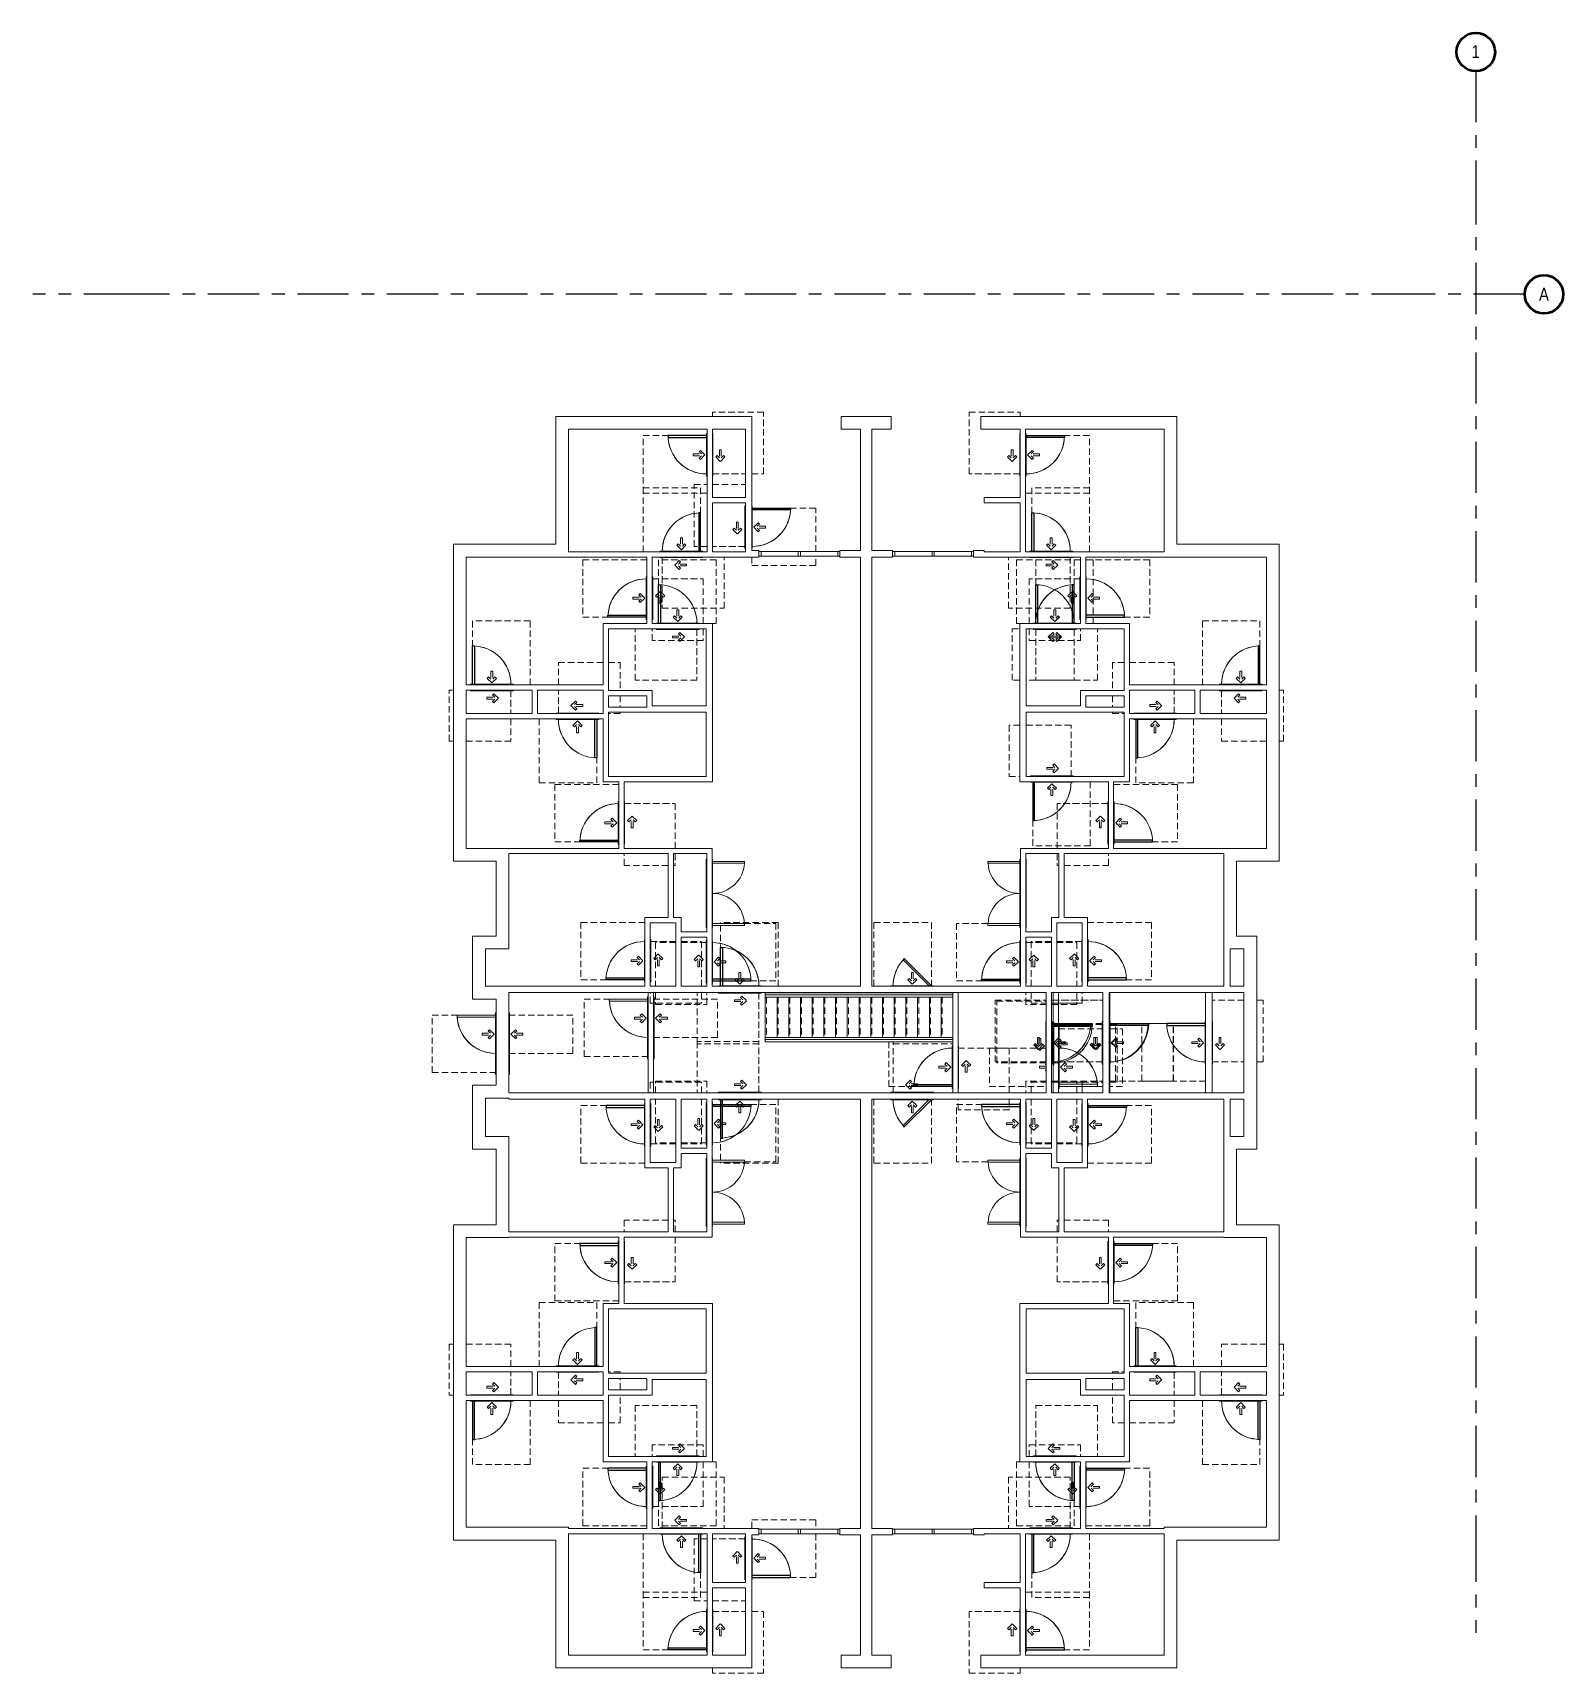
# Model space of a CAD drawing. Header units: inches. Extents: x -84 to 1352, y -121 to 1419.
import ezdxf

# ---------------------------------------------------------------- set-up
doc = ezdxf.new("R2010")
doc.units = ezdxf.units.IN
doc.header["$MEASUREMENT"] = 0
for name, pattern in [('ADA Clearance', [9, 6, -3]), ('Grid Line', [84, 48, -12, 12, -12]), ('Overhead', [9.75, 6, -3.75])]:
    doc.linetypes.add(name, pattern=pattern)
for name, color, linetype, lineweight in [('A-DOOR', 31, 'Continuous', 15), ('A-DOOR-FRAM', 31, 'Continuous', 9), ('A-FLOR-HRAL', 11, 'Continuous', 9), ('A-GLAZ-CWMG', 51, 'Continuous', 9), ('A-WALL', 113, 'Continuous', 15), ('I-WALL', 2, 'Continuous', 15), ('S-GRID', 1, 'Continuous', 9), ('S-GRID-IDEN', 1, 'Continuous', 50), ('S-STRS', 31, 'Continuous', 9)]:
    doc.layers.add(name, color=color, linetype=linetype, lineweight=lineweight)
doc.styles.add('Arial Narrow', font='ARIALN.TTF', dxfattribs={"height": 12})

# ---------------------------------------------------------------- blocks, each defined once
blk = doc.blocks.new('Door-Single_CE_ - HM Door-2_ HM Frame-5154581-ROOF')
at = {"layer": 'A-DOOR', "linetype": 'ADA Clearance', "lineweight": 9}
for p, q in [((-36, 62.5), (18, 62.5)), ((-36, 2.5), (-36, 62.5)), ((18, 62.5), (18, 3)), ((-0.9, 15.5), (-0.9, 7.7)), ((0.9, 15.5), (-0.9, 15.5)), ((0.9, 15.5), (0.9, 7.7)), ((-3, 9.9), (-4.3, 8.6)), ((-4.3, 8.6), (0, 4.4)), ((-3, 9.9), (-0.9, 7.7)), ((4.2, 8.6), (0, 4.4)), ((3, 9.9), (0.9, 7.7)), ((3, 9.9), (4.2, 8.6)), ((-18, -3), (-18, -33.5)), ((-2, -5.8), (-6.3, -10)), ((-2, -14.3), (-6.3, -10)), ((-0.8, -7), (-2.9, -9.2)), ((4.8, -9.2), (-2.9, -9.2)), ((4.8, -10.9), (-2.9, -10.9)), ((-0.8, -13), (-2.9, -10.9)), ((-0.8, -7), (-2, -5.8)), ((-0.8, -13), (-2, -14.3)), ((4.8, -10.9), (4.8, -9.2)), ((40, -2.5), (36, -2.5)), ((40, -50.5), (40, -2.5)), ((-18, -39.5), (-18, -50.5)), ((-18, -50.5), (40, -50.5))]:
    blk.add_line(p, q, dxfattribs=at)
at = {"layer": 'A-DOOR'}
for p, q in [((18, 39), (16.2, 39)), ((16.2, 39), (16.2, 3)), ((18, 3), (18, 39))]:
    blk.add_line(p, q, dxfattribs=at)
at = {"layer": 'A-DOOR', "lineweight": 25}
for p, q in [((18, 39), (16.2, 39)), ((16.2, 39), (16.2, 3)), ((18, 3), (18, 39))]:
    blk.add_line(p, q, dxfattribs=at)
at = {"layer": 'A-DOOR', "lineweight": 9}
blk.add_arc((18, 3), 36, 90, 179.9988, dxfattribs=at)
blk.add_arc((18, 3), 36, 90, 179.9988, dxfattribs=at)
blk.add_arc((18, 3), 36, 90, 179.9988, dxfattribs=at)
blk.add_arc((18, 3), 36, 90, 179.9988, dxfattribs=at)
blk = doc.blocks.new('Door-Single_CE_ - HM Door-2_ HM Frame-5154585-ROOF')
at = {"layer": 'A-DOOR', "linetype": 'ADA Clearance', "lineweight": 9}
for p, q in [((-18, 51), (40, 51)), ((-18, 39), (-18, 51)), ((40, 51), (40, 39)), ((-18, 3.5), (-18, 34)), ((40, 34), (40, 3)), ((-2, 14.8), (-6.3, 10.5)), ((-2, 6.3), (-6.3, 10.5)), ((-0.8, 13.5), (-2.9, 11.4)), ((4.8, 11.4), (-2.9, 11.4)), ((4.8, 9.7), (-2.9, 9.7)), ((-0.8, 7.5), (-2.9, 9.7)), ((-0.8, 13.5), (-2, 14.8)), ((-0.8, 7.5), (-2, 6.3)), ((4.8, 11.4), (4.8, 9.7)), ((-28, -3), (-36, -3)), ((-36, -3), (-36, -63)), ((-4.3, -9.1), (0, -4.9)), ((-3, -10.4), (-4.3, -9.1)), ((-3, -10.4), (-0.9, -8.2)), ((-0.9, -16), (-0.9, -8.2)), ((4.2, -9.1), (0, -4.9)), ((0.9, -16), (0.9, -8.2)), ((3, -10.4), (0.9, -8.2)), ((3, -10.4), (4.2, -9.1)), ((18, -63), (18, -3.5)), ((0.9, -16), (-0.9, -16)), ((-36, -63), (-27.2, -63)), ((-22.7, -63), (18, -63))]:
    blk.add_line(p, q, dxfattribs=at)
at = {"layer": 'A-DOOR'}
for p, q in [((16.2, -39.5), (16.2, -3.5)), ((18, -3.5), (18, -39.5)), ((18, -39.5), (16.2, -39.5))]:
    blk.add_line(p, q, dxfattribs=at)
at = {"layer": 'A-DOOR', "lineweight": 25}
for p, q in [((16.2, -39.5), (16.2, -3.5)), ((18, -3.5), (18, -39.5)), ((18, -39.5), (16.2, -39.5))]:
    blk.add_line(p, q, dxfattribs=at)
at = {"layer": 'A-DOOR', "lineweight": 9}
blk.add_arc((18, -3.5), 36, 180.0012, 270, dxfattribs=at)
blk.add_arc((18, -3.5), 36, 180.0012, 270, dxfattribs=at)
blk.add_arc((18, -3.5), 36, 180.0012, 270, dxfattribs=at)
blk.add_arc((18, -3.5), 36, 180.0012, 270, dxfattribs=at)
blk = doc.blocks.new('Door-Single_CE_ - HM Door-2_ HM Frame-V1-ROOF')
at = {"layer": 'A-DOOR', "linetype": 'ADA Clearance', "lineweight": 9}
for p, q in [((-36, 62.5), (18, 62.5)), ((-36, 2.5), (-36, 62.5)), ((18, 62.5), (18, 3)), ((-0.9, 15.5), (-0.9, 7.7)), ((0.9, 15.5), (-0.9, 15.5)), ((0.9, 15.5), (0.9, 7.7)), ((-3, 9.9), (-4.3, 8.6)), ((-4.3, 8.6), (0, 4.4)), ((-3, 9.9), (-0.9, 7.7)), ((4.2, 8.6), (0, 4.4)), ((3, 9.9), (0.9, 7.7)), ((3, 9.9), (4.2, 8.6)), ((-18, -3), (-18, -50.5)), ((-2, -5.8), (-6.3, -10)), ((-2, -14.3), (-6.3, -10)), ((-0.8, -7), (-2.9, -9.2)), ((4.8, -9.2), (-2.9, -9.2)), ((4.8, -10.9), (-2.9, -10.9)), ((-0.8, -13), (-2.9, -10.9)), ((-0.8, -7), (-2, -5.8)), ((-0.8, -13), (-2, -14.3)), ((4.8, -10.9), (4.8, -9.2)), ((40, -50.5), (40, -2.5)), ((-18, -50.5), (40, -50.5))]:
    blk.add_line(p, q, dxfattribs=at)
at = {"layer": 'A-DOOR'}
for p, q in [((18, 39), (16.2, 39)), ((16.2, 39), (16.2, 3)), ((18, 3), (18, 39))]:
    blk.add_line(p, q, dxfattribs=at)
at = {"layer": 'A-DOOR', "lineweight": 25}
for p, q in [((18, 39), (16.2, 39)), ((16.2, 39), (16.2, 3)), ((18, 3), (18, 39))]:
    blk.add_line(p, q, dxfattribs=at)
at = {"layer": 'A-DOOR', "lineweight": 9}
blk.add_arc((18, 3), 36, 90, 179.9988, dxfattribs=at)
blk.add_arc((18, 3), 36, 90, 179.9988, dxfattribs=at)
blk.add_arc((18, 3), 36, 90, 179.9988, dxfattribs=at)
blk.add_arc((18, 3), 36, 90, 179.9988, dxfattribs=at)
blk = doc.blocks.new('Door-Single_CE_ - HM Door-2_ HM Frame-5154580-ROOF')
at = {"layer": 'A-DOOR', "linetype": 'ADA Clearance', "lineweight": 9}
for p, q in [((-18, 50.5), (24, 50.5)), ((-18, 3), (-18, 50.5)), ((29, 50.5), (40, 50.5)), ((40, 50.5), (40, 2.5)), ((-2, 14.3), (-6.3, 10)), ((-2, 5.8), (-6.3, 10)), ((-0.8, 13), (-2.9, 10.9)), ((4.8, 10.9), (-2.9, 10.9)), ((4.8, 9.2), (-2.9, 9.2)), ((-0.8, 7), (-2.9, 9.2)), ((-0.8, 13), (-2, 14.3)), ((-0.8, 7), (-2, 5.8)), ((4.8, 10.9), (4.8, 9.2)), ((40, 2.5), (29, 2.5)), ((-36, -2.5), (-36, -62.5)), ((-4.3, -8.6), (0, -4.4)), ((-3, -9.9), (-4.3, -8.6)), ((-3, -9.9), (-0.9, -7.7)), ((-0.9, -15.5), (-0.9, -7.7)), ((4.2, -8.6), (0, -4.4)), ((0.9, -15.5), (0.9, -7.7)), ((3, -9.9), (0.9, -7.7)), ((3, -9.9), (4.2, -8.6)), ((18, -62.5), (18, -3)), ((0.9, -15.5), (-0.9, -15.5)), ((-36, -62.5), (18, -62.5))]:
    blk.add_line(p, q, dxfattribs=at)
at = {"layer": 'A-DOOR'}
for p, q in [((16.2, -39), (16.2, -3)), ((18, -3), (18, -39)), ((18, -39), (16.2, -39))]:
    blk.add_line(p, q, dxfattribs=at)
at = {"layer": 'A-DOOR', "lineweight": 25}
for p, q in [((16.2, -39), (16.2, -3)), ((18, -3), (18, -39)), ((18, -39), (16.2, -39))]:
    blk.add_line(p, q, dxfattribs=at)
at = {"layer": 'A-DOOR', "lineweight": 9}
blk.add_arc((18, -3), 36, 180.0012, 270, dxfattribs=at)
blk.add_arc((18, -3), 36, 180.0012, 270, dxfattribs=at)
blk.add_arc((18, -3), 36, 180.0012, 270, dxfattribs=at)
blk.add_arc((18, -3), 36, 180.0012, 270, dxfattribs=at)
blk = doc.blocks.new('Door-Single_CE_ - HM Door-2_ HM Frame-V2-ROOF')
at = {"layer": 'A-DOOR', "linetype": 'ADA Clearance', "lineweight": 9}
for p, q in [((-18, 50.5), (40, 50.5)), ((-18, 3), (-18, 50.5)), ((40, 50.5), (40, 2.5)), ((-2, 14.3), (-6.3, 10)), ((-2, 5.8), (-6.3, 10)), ((-0.8, 13), (-2.9, 10.9)), ((4.8, 10.9), (-2.9, 10.9)), ((4.8, 9.2), (-2.9, 9.2)), ((-0.8, 7), (-2.9, 9.2)), ((-0.8, 13), (-2, 14.3)), ((-0.8, 7), (-2, 5.8)), ((4.8, 10.9), (4.8, 9.2)), ((-32.7, -2.5), (-36, -2.5)), ((-36, -2.5), (-36, -62.5)), ((-4.3, -8.6), (0, -4.4)), ((-3, -9.9), (-4.3, -8.6)), ((-3, -9.9), (-0.9, -7.7)), ((-0.9, -15.5), (-0.9, -7.7)), ((4.2, -8.6), (0, -4.4)), ((0.9, -15.5), (0.9, -7.7)), ((3, -9.9), (0.9, -7.7)), ((3, -9.9), (4.2, -8.6)), ((18, -62.5), (18, -3)), ((0.9, -15.5), (-0.9, -15.5)), ((-36, -62.5), (18, -62.5))]:
    blk.add_line(p, q, dxfattribs=at)
at = {"layer": 'A-DOOR'}
for p, q in [((16.2, -39), (16.2, -3)), ((18, -3), (18, -39)), ((18, -39), (16.2, -39))]:
    blk.add_line(p, q, dxfattribs=at)
at = {"layer": 'A-DOOR', "lineweight": 25}
for p, q in [((16.2, -39), (16.2, -3)), ((18, -3), (18, -39)), ((18, -39), (16.2, -39))]:
    blk.add_line(p, q, dxfattribs=at)
at = {"layer": 'A-DOOR', "lineweight": 9}
blk.add_arc((18, -3), 36, 180.0012, 270, dxfattribs=at)
blk.add_arc((18, -3), 36, 180.0012, 270, dxfattribs=at)
blk.add_arc((18, -3), 36, 180.0012, 270, dxfattribs=at)
blk.add_arc((18, -3), 36, 180.0012, 270, dxfattribs=at)
blk = doc.blocks.new('Door-Single_CE_ - HM Door-2_ HM Frame-V3-ROOF')
at = {"layer": 'A-DOOR', "linetype": 'ADA Clearance', "lineweight": 9}
for p, q in [((-18, 50.5), (24, 50.5)), ((-18, 29.5), (-18, 50.5)), ((36, 50.5), (40, 50.5)), ((40, 50.5), (40, 2.5)), ((-18, 3), (-18, 24.5)), ((-2, 14.3), (-6.3, 10)), ((-2, 5.8), (-6.3, 10)), ((-0.8, 13), (-2.9, 10.9)), ((4.8, 10.9), (-2.9, 10.9)), ((4.8, 9.2), (-2.9, 9.2)), ((-0.8, 7), (-2.9, 9.2)), ((-0.8, 13), (-2, 14.3)), ((-0.8, 7), (-2, 5.8)), ((4.8, 10.9), (4.8, 9.2)), ((40, 2.5), (36, 2.5)), ((-36, -2.5), (-36, -62.5)), ((-4.3, -8.6), (0, -4.4)), ((-3, -9.9), (-4.3, -8.6)), ((-3, -9.9), (-0.9, -7.7)), ((-0.9, -15.5), (-0.9, -7.7)), ((4.2, -8.6), (0, -4.4)), ((0.9, -15.5), (0.9, -7.7)), ((3, -9.9), (0.9, -7.7)), ((3, -9.9), (4.2, -8.6)), ((18, -62.5), (18, -3)), ((0.9, -15.5), (-0.9, -15.5)), ((-36, -62.5), (18, -62.5))]:
    blk.add_line(p, q, dxfattribs=at)
at = {"layer": 'A-DOOR'}
for p, q in [((16.2, -39), (16.2, -3)), ((18, -3), (18, -39)), ((18, -39), (16.2, -39))]:
    blk.add_line(p, q, dxfattribs=at)
at = {"layer": 'A-DOOR', "lineweight": 25}
for p, q in [((16.2, -39), (16.2, -3)), ((18, -3), (18, -39)), ((18, -39), (16.2, -39))]:
    blk.add_line(p, q, dxfattribs=at)
at = {"layer": 'A-DOOR', "lineweight": 9}
blk.add_arc((18, -3), 36, 180.0012, 270, dxfattribs=at)
blk.add_arc((18, -3), 36, 180.0012, 270, dxfattribs=at)
blk.add_arc((18, -3), 36, 180.0012, 270, dxfattribs=at)
blk.add_arc((18, -3), 36, 180.0012, 270, dxfattribs=at)
blk = doc.blocks.new('Door-Single_CE_ - HM Door-2_ HM Frame-V4-ROOF')
at = {"layer": 'A-DOOR', "linetype": 'ADA Clearance', "lineweight": 9}
for p, q in [((-18, 50.5), (24, 50.5)), ((-18, 29.5), (-18, 50.5)), ((29, 50.5), (40, 50.5)), ((40, 50.5), (40, 24.3)), ((-18, 3), (-18, 24.5)), ((40, 19.2), (40, 8.8)), ((-2, 14.3), (-6.3, 10)), ((-2, 5.8), (-6.3, 10)), ((-0.8, 13), (-2.9, 10.9)), ((4.8, 10.9), (-2.9, 10.9)), ((4.8, 9.2), (-2.9, 9.2)), ((-0.8, 7), (-2.9, 9.2)), ((-0.8, 13), (-2, 14.3)), ((-0.8, 7), (-2, 5.8)), ((4.8, 10.9), (4.8, 9.2)), ((40, 2.5), (29, 2.5)), ((40, 3.7), (40, 2.5)), ((-36, -2.5), (-36, -62.5)), ((-4.3, -8.6), (0, -4.4)), ((-3, -9.9), (-4.3, -8.6)), ((-3, -9.9), (-0.9, -7.7)), ((-0.9, -15.5), (-0.9, -7.7)), ((4.2, -8.6), (0, -4.4)), ((0.9, -15.5), (0.9, -7.7)), ((3, -9.9), (0.9, -7.7)), ((3, -9.9), (4.2, -8.6)), ((18, -62.5), (18, -3)), ((0.9, -15.5), (-0.9, -15.5)), ((-36, -62.5), (18, -62.5))]:
    blk.add_line(p, q, dxfattribs=at)
at = {"layer": 'A-DOOR'}
for p, q in [((16.2, -39), (16.2, -3)), ((18, -3), (18, -39)), ((18, -39), (16.2, -39))]:
    blk.add_line(p, q, dxfattribs=at)
at = {"layer": 'A-DOOR', "lineweight": 25}
for p, q in [((16.2, -39), (16.2, -3)), ((18, -3), (18, -39)), ((18, -39), (16.2, -39))]:
    blk.add_line(p, q, dxfattribs=at)
at = {"layer": 'A-DOOR', "lineweight": 9}
blk.add_arc((18, -3), 36, 180.0012, 270, dxfattribs=at)
blk.add_arc((18, -3), 36, 180.0012, 270, dxfattribs=at)
blk.add_arc((18, -3), 36, 180.0012, 270, dxfattribs=at)
blk.add_arc((18, -3), 36, 180.0012, 270, dxfattribs=at)
blk = doc.blocks.new('Door-Single_CE_ - HM Door-2_ HM Frame-V5-ROOF')
at = {"layer": 'A-DOOR', "linetype": 'ADA Clearance', "lineweight": 9}
for p, q in [((-18, 50.5), (24, 50.5)), ((-18, 3), (-18, 50.5)), ((29, 50.5), (40, 50.5)), ((40, 50.5), (40, 49)), ((40, 44), (40, 2.5)), ((-2, 14.3), (-6.3, 10)), ((-2, 5.8), (-6.3, 10)), ((-0.8, 13), (-2.9, 10.9)), ((4.8, 10.9), (-2.9, 10.9)), ((4.8, 9.2), (-2.9, 9.2)), ((-0.8, 7), (-2.9, 9.2)), ((-0.8, 13), (-2, 14.3)), ((-0.8, 7), (-2, 5.8)), ((4.8, 10.9), (4.8, 9.2)), ((40, 2.5), (29, 2.5)), ((-36, -2.5), (-36, -62.5)), ((-4.3, -8.6), (0, -4.4)), ((-3, -9.9), (-4.3, -8.6)), ((-3, -9.9), (-0.9, -7.7)), ((-0.9, -15.5), (-0.9, -7.7)), ((4.2, -8.6), (0, -4.4)), ((0.9, -15.5), (0.9, -7.7)), ((3, -9.9), (0.9, -7.7)), ((3, -9.9), (4.2, -8.6)), ((18, -62.5), (18, -3)), ((0.9, -15.5), (-0.9, -15.5)), ((-36, -62.5), (18, -62.5))]:
    blk.add_line(p, q, dxfattribs=at)
at = {"layer": 'A-DOOR'}
for p, q in [((16.2, -39), (16.2, -3)), ((18, -3), (18, -39)), ((18, -39), (16.2, -39))]:
    blk.add_line(p, q, dxfattribs=at)
at = {"layer": 'A-DOOR', "lineweight": 25}
for p, q in [((16.2, -39), (16.2, -3)), ((18, -3), (18, -39)), ((18, -39), (16.2, -39))]:
    blk.add_line(p, q, dxfattribs=at)
at = {"layer": 'A-DOOR', "lineweight": 9}
blk.add_arc((18, -3), 36, 180.0012, 270, dxfattribs=at)
blk.add_arc((18, -3), 36, 180.0012, 270, dxfattribs=at)
blk.add_arc((18, -3), 36, 180.0012, 270, dxfattribs=at)
blk.add_arc((18, -3), 36, 180.0012, 270, dxfattribs=at)
blk = doc.blocks.new('Door-Single_CE_ - HM Door-2_ HM Frame-V6-ROOF')
at = {"layer": 'A-DOOR', "linetype": 'ADA Clearance', "lineweight": 9}
for p, q in [((-18, 50.5), (24, 50.5)), ((-18, 31.5), (-18, 50.5)), ((30, 50.5), (40, 50.5)), ((40, 50.5), (40, 6.1)), ((-18, 3), (-18, 26.5)), ((-2, 14.3), (-6.3, 10)), ((-2, 5.8), (-6.3, 10)), ((-0.8, 13), (-2.9, 10.9)), ((4.8, 10.9), (-2.9, 10.9)), ((4.8, 9.2), (-2.9, 9.2)), ((-0.8, 7), (-2.9, 9.2)), ((-0.8, 13), (-2, 14.3)), ((-0.8, 7), (-2, 5.8)), ((4.8, 10.9), (4.8, 9.2)), ((-36, -2.5), (-36, -62.5)), ((-4.3, -8.6), (0, -4.4)), ((-3, -9.9), (-4.3, -8.6)), ((-3, -9.9), (-0.9, -7.7)), ((-0.9, -15.5), (-0.9, -7.7)), ((4.2, -8.6), (0, -4.4)), ((0.9, -15.5), (0.9, -7.7)), ((3, -9.9), (0.9, -7.7)), ((3, -9.9), (4.2, -8.6)), ((18, -62.5), (18, -3)), ((0.9, -15.5), (-0.9, -15.5)), ((-36, -62.5), (18, -62.5))]:
    blk.add_line(p, q, dxfattribs=at)
at = {"layer": 'A-DOOR'}
for p, q in [((16.2, -39), (16.2, -3)), ((18, -3), (18, -39)), ((18, -39), (16.2, -39))]:
    blk.add_line(p, q, dxfattribs=at)
at = {"layer": 'A-DOOR', "lineweight": 25}
for p, q in [((16.2, -39), (16.2, -3)), ((18, -3), (18, -39)), ((18, -39), (16.2, -39))]:
    blk.add_line(p, q, dxfattribs=at)
at = {"layer": 'A-DOOR', "lineweight": 9}
blk.add_arc((18, -3), 36, 180.0012, 270, dxfattribs=at)
blk.add_arc((18, -3), 36, 180.0012, 270, dxfattribs=at)
blk.add_arc((18, -3), 36, 180.0012, 270, dxfattribs=at)
blk.add_arc((18, -3), 36, 180.0012, 270, dxfattribs=at)
blk = doc.blocks.new('Door-Single_CE_ - HM Door-2_ HM Frame-V7-ROOF')
at = {"layer": 'A-DOOR', "linetype": 'ADA Clearance', "lineweight": 9}
for p, q in [((-36, 62.5), (18, 62.5)), ((-36, 33), (-36, 62.5)), ((18, 62.5), (18, 3)), ((-0.9, 15.5), (-0.9, 7.7)), ((0.9, 15.5), (-0.9, 15.5)), ((0.9, 15.5), (0.9, 7.7)), ((-3, 9.9), (-4.3, 8.6)), ((-4.3, 8.6), (0, 4.4)), ((-3, 9.9), (-0.9, 7.7)), ((4.2, 8.6), (0, 4.4)), ((3, 9.9), (0.9, 7.7)), ((3, 9.9), (4.2, 8.6)), ((-18, -3), (-18, -26.5)), ((-2, -5.8), (-6.3, -10)), ((-2, -14.3), (-6.3, -10)), ((-0.8, -7), (-2.9, -9.2)), ((4.8, -9.2), (-2.9, -9.2)), ((4.8, -10.9), (-2.9, -10.9)), ((-0.8, -13), (-2.9, -10.9)), ((-0.8, -7), (-2, -5.8)), ((-0.8, -13), (-2, -14.3)), ((4.8, -10.9), (4.8, -9.2)), ((40, -2.5), (29, -2.5)), ((40, -50.5), (40, -2.5)), ((-18, -31.5), (-18, -50.5)), ((-18, -50.5), (23, -50.5)), ((29, -50.5), (40, -50.5))]:
    blk.add_line(p, q, dxfattribs=at)
at = {"layer": 'A-DOOR'}
for p, q in [((18, 39), (16.2, 39)), ((16.2, 39), (16.2, 3)), ((18, 3), (18, 39))]:
    blk.add_line(p, q, dxfattribs=at)
at = {"layer": 'A-DOOR', "lineweight": 25}
for p, q in [((18, 39), (16.2, 39)), ((16.2, 39), (16.2, 3)), ((18, 3), (18, 39))]:
    blk.add_line(p, q, dxfattribs=at)
at = {"layer": 'A-DOOR', "lineweight": 9}
blk.add_arc((18, 3), 36, 90, 179.9988, dxfattribs=at)
blk.add_arc((18, 3), 36, 90, 179.9988, dxfattribs=at)
blk.add_arc((18, 3), 36, 90, 179.9988, dxfattribs=at)
blk.add_arc((18, 3), 36, 90, 179.9988, dxfattribs=at)
blk = doc.blocks.new('Door-Double_CE_ - WD Door-2_ HM Frame-5154592-ROOF')
at = {"layer": 'A-DOOR', "lineweight": 9}
for centre, start, end in [((-30, 3), 0.0014, 86.6602), ((30, 3), 93.3538, 179.9986)]:
    blk.add_arc(centre, 30, start, end, dxfattribs=at)
blk = doc.blocks.new('Door-Single_CE_ - HM Door-2_ HM Frame-V8-ROOF')
at = {"layer": 'A-DOOR', "linetype": 'ADA Clearance', "lineweight": 9}
for p, q in [((-18, 51), (40, 51)), ((-18, 3.5), (-18, 51)), ((40, 51), (40, 3)), ((-2, 14.8), (-6.3, 10.5)), ((-2, 6.3), (-6.3, 10.5)), ((-0.8, 13.5), (-2.9, 11.4)), ((4.8, 11.4), (-2.9, 11.4)), ((4.8, 9.7), (-2.9, 9.7)), ((-0.8, 7.5), (-2.9, 9.7)), ((-0.8, 13.5), (-2, 14.8)), ((-0.8, 7.5), (-2, 6.3)), ((4.8, 11.4), (4.8, 9.7)), ((-36, -3), (-36, -63)), ((-4.3, -9.1), (0, -4.9)), ((-3, -10.4), (-4.3, -9.1)), ((-3, -10.4), (-0.9, -8.2)), ((-0.9, -16), (-0.9, -8.2)), ((4.2, -9.1), (0, -4.9)), ((0.9, -16), (0.9, -8.2)), ((3, -10.4), (0.9, -8.2)), ((3, -10.4), (4.2, -9.1)), ((18, -60.3), (18, -3.5)), ((0.9, -16), (-0.9, -16)), ((-36, -63), (18, -63)), ((18, -63), (18, -62))]:
    blk.add_line(p, q, dxfattribs=at)
at = {"layer": 'A-DOOR'}
for p, q in [((16.2, -39.5), (16.2, -3.5)), ((18, -3.5), (18, -39.5)), ((18, -39.5), (16.2, -39.5))]:
    blk.add_line(p, q, dxfattribs=at)
at = {"layer": 'A-DOOR', "lineweight": 25}
for p, q in [((16.2, -39.5), (16.2, -3.5)), ((18, -3.5), (18, -39.5)), ((18, -39.5), (16.2, -39.5))]:
    blk.add_line(p, q, dxfattribs=at)
at = {"layer": 'A-DOOR', "lineweight": 9}
blk.add_arc((18, -3.5), 36, 180.0012, 270, dxfattribs=at)
blk.add_arc((18, -3.5), 36, 180.0012, 270, dxfattribs=at)
blk.add_arc((18, -3.5), 36, 180.0012, 270, dxfattribs=at)
blk.add_arc((18, -3.5), 36, 180.0012, 270, dxfattribs=at)
blk = doc.blocks.new('Door-Single_CE_ - HM Door-2_ HM Frame-V9-ROOF')
at = {"layer": 'A-DOOR', "linetype": 'ADA Clearance', "lineweight": 9}
for p, q in [((-18, 50.5), (40, 50.5)), ((-18, 3), (-18, 50.5)), ((40, 50.5), (40, 2.5)), ((-2, 14.3), (-6.3, 10)), ((-2, 5.8), (-6.3, 10)), ((-0.8, 13), (-2.9, 10.9)), ((4.8, 10.9), (-2.9, 10.9)), ((4.8, 9.2), (-2.9, 9.2)), ((-0.8, 7), (-2.9, 9.2)), ((-0.8, 13), (-2, 14.3)), ((-0.8, 7), (-2, 5.8)), ((4.8, 10.9), (4.8, 9.2)), ((40, 2.5), (36, 2.5)), ((-36, -2.5), (-36, -62.5)), ((-4.3, -8.6), (0, -4.4)), ((-3, -9.9), (-4.3, -8.6)), ((-3, -9.9), (-0.9, -7.7)), ((-0.9, -15.5), (-0.9, -7.7)), ((4.2, -8.6), (0, -4.4)), ((0.9, -15.5), (0.9, -7.7)), ((3, -9.9), (0.9, -7.7)), ((3, -9.9), (4.2, -8.6)), ((18, -62.5), (18, -3)), ((0.9, -15.5), (-0.9, -15.5)), ((-36, -62.5), (18, -62.5))]:
    blk.add_line(p, q, dxfattribs=at)
at = {"layer": 'A-DOOR'}
for p, q in [((16.2, -39), (16.2, -3)), ((18, -3), (18, -39)), ((18, -39), (16.2, -39))]:
    blk.add_line(p, q, dxfattribs=at)
at = {"layer": 'A-DOOR', "lineweight": 25}
for p, q in [((16.2, -39), (16.2, -3)), ((18, -3), (18, -39)), ((18, -39), (16.2, -39))]:
    blk.add_line(p, q, dxfattribs=at)
at = {"layer": 'A-DOOR', "lineweight": 9}
blk.add_arc((18, -3), 36, 180.0012, 270, dxfattribs=at)
blk.add_arc((18, -3), 36, 180.0012, 270, dxfattribs=at)
blk.add_arc((18, -3), 36, 180.0012, 270, dxfattribs=at)
blk.add_arc((18, -3), 36, 180.0012, 270, dxfattribs=at)
blk = doc.blocks.new('Door-Single_CE_ - HM Door-2_ HM Frame-V10-ROOF')
at = {"layer": 'A-DOOR', "linetype": 'ADA Clearance', "lineweight": 9}
for p, q in [((-18, 50.5), (40, 50.5)), ((-18, 3), (-18, 50.5)), ((40, 50.5), (40, 2.5)), ((-2, 14.3), (-6.3, 10)), ((-2, 5.8), (-6.3, 10)), ((-0.8, 13), (-2.9, 10.9)), ((4.8, 10.9), (-2.9, 10.9)), ((4.8, 9.2), (-2.9, 9.2)), ((-0.8, 7), (-2.9, 9.2)), ((-0.8, 13), (-2, 14.3)), ((-0.8, 7), (-2, 5.8)), ((4.8, 10.9), (4.8, 9.2)), ((-36, -2.5), (-36, -62.5)), ((-4.3, -8.6), (0, -4.4)), ((-3, -9.9), (-4.3, -8.6)), ((-3, -9.9), (-0.9, -7.7)), ((-0.9, -15.5), (-0.9, -7.7)), ((4.2, -8.6), (0, -4.4)), ((0.9, -15.5), (0.9, -7.7)), ((3, -9.9), (0.9, -7.7)), ((3, -9.9), (4.2, -8.6)), ((18, -62.5), (18, -3)), ((0.9, -15.5), (-0.9, -15.5)), ((-36, -62.5), (18, -62.5))]:
    blk.add_line(p, q, dxfattribs=at)
at = {"layer": 'A-DOOR'}
for p, q in [((16.2, -39), (16.2, -3)), ((18, -3), (18, -39)), ((18, -39), (16.2, -39))]:
    blk.add_line(p, q, dxfattribs=at)
at = {"layer": 'A-DOOR', "lineweight": 25}
for p, q in [((16.2, -39), (16.2, -3)), ((18, -3), (18, -39)), ((18, -39), (16.2, -39))]:
    blk.add_line(p, q, dxfattribs=at)
at = {"layer": 'A-DOOR', "lineweight": 9}
blk.add_arc((18, -3), 36, 180.0012, 270, dxfattribs=at)
blk.add_arc((18, -3), 36, 180.0012, 270, dxfattribs=at)
blk.add_arc((18, -3), 36, 180.0012, 270, dxfattribs=at)
blk.add_arc((18, -3), 36, 180.0012, 270, dxfattribs=at)
blk = doc.blocks.new('Door-Single_CE_ - HM Door-2_ HM Frame-V11-ROOF')
at = {"layer": 'A-DOOR', "linetype": 'ADA Clearance', "lineweight": 9}
for p, q in [((-36, 62.5), (18, 62.5)), ((-36, 2.5), (-36, 62.5)), ((18, 62.5), (18, 3)), ((-0.9, 15.5), (-0.9, 7.7)), ((0.9, 15.5), (-0.9, 15.5)), ((0.9, 15.5), (0.9, 7.7)), ((-3, 9.9), (-4.3, 8.6)), ((-4.3, 8.6), (0, 4.4)), ((-3, 9.9), (-0.9, 7.7)), ((4.2, 8.6), (0, 4.4)), ((3, 9.9), (0.9, 7.7)), ((3, 9.9), (4.2, 8.6)), ((-18, -3), (-18, -50.5)), ((-2, -5.8), (-6.3, -10)), ((-2, -14.3), (-6.3, -10)), ((-0.8, -7), (-2.9, -9.2)), ((4.8, -9.2), (-2.9, -9.2)), ((4.8, -10.9), (-2.9, -10.9)), ((-0.8, -13), (-2.9, -10.9)), ((-0.8, -7), (-2, -5.8)), ((-0.8, -13), (-2, -14.3)), ((4.8, -10.9), (4.8, -9.2)), ((40, -2.5), (29, -2.5)), ((40, -50.5), (40, -2.5)), ((-18, -50.5), (24, -50.5)), ((29, -50.5), (40, -50.5))]:
    blk.add_line(p, q, dxfattribs=at)
at = {"layer": 'A-DOOR'}
for p, q in [((18, 39), (16.2, 39)), ((16.2, 39), (16.2, 3)), ((18, 3), (18, 39))]:
    blk.add_line(p, q, dxfattribs=at)
at = {"layer": 'A-DOOR', "lineweight": 25}
for p, q in [((18, 39), (16.2, 39)), ((16.2, 39), (16.2, 3)), ((18, 3), (18, 39))]:
    blk.add_line(p, q, dxfattribs=at)
at = {"layer": 'A-DOOR', "lineweight": 9}
blk.add_arc((18, 3), 36, 90, 179.9988, dxfattribs=at)
blk.add_arc((18, 3), 36, 90, 179.9988, dxfattribs=at)
blk.add_arc((18, 3), 36, 90, 179.9988, dxfattribs=at)
blk.add_arc((18, 3), 36, 90, 179.9988, dxfattribs=at)
blk = doc.blocks.new('Door-Single_CE_ - HM Door-2_ HM Frame-V12-ROOF')
at = {"layer": 'A-DOOR', "linetype": 'ADA Clearance', "lineweight": 9}
for p, q in [((-18, 50.5), (26.7, 50.5)), ((-18, 3), (-18, 50.5)), ((32.7, 50.5), (40, 50.5)), ((40, 50.5), (40, 2.5)), ((-2, 14.3), (-6.3, 10)), ((-2, 5.8), (-6.3, 10)), ((-0.8, 13), (-2.9, 10.9)), ((4.8, 10.9), (-2.9, 10.9)), ((4.8, 9.2), (-2.9, 9.2)), ((-0.8, 7), (-2.9, 9.2)), ((-0.8, 13), (-2, 14.3)), ((-0.8, 7), (-2, 5.8)), ((4.8, 10.9), (4.8, 9.2)), ((40, 2.5), (32.7, 2.5)), ((-36, -2.5), (-36, -62.5)), ((-4.3, -8.6), (0, -4.4)), ((-3, -9.9), (-4.3, -8.6)), ((-3, -9.9), (-0.9, -7.7)), ((-0.9, -15.5), (-0.9, -7.7)), ((4.2, -8.6), (0, -4.4)), ((0.9, -15.5), (0.9, -7.7)), ((3, -9.9), (0.9, -7.7)), ((3, -9.9), (4.2, -8.6)), ((18, -62.5), (18, -3)), ((0.9, -15.5), (-0.9, -15.5)), ((-36, -62.5), (-29, -62.5)), ((-24, -62.5), (18, -62.5))]:
    blk.add_line(p, q, dxfattribs=at)
at = {"layer": 'A-DOOR'}
for p, q in [((16.2, -39), (16.2, -3)), ((18, -3), (18, -39)), ((18, -39), (16.2, -39))]:
    blk.add_line(p, q, dxfattribs=at)
at = {"layer": 'A-DOOR', "lineweight": 25}
for p, q in [((16.2, -39), (16.2, -3)), ((18, -3), (18, -39)), ((18, -39), (16.2, -39))]:
    blk.add_line(p, q, dxfattribs=at)
at = {"layer": 'A-DOOR', "lineweight": 9}
blk.add_arc((18, -3), 36, 180.0012, 270, dxfattribs=at)
blk.add_arc((18, -3), 36, 180.0012, 270, dxfattribs=at)
blk.add_arc((18, -3), 36, 180.0012, 270, dxfattribs=at)
blk.add_arc((18, -3), 36, 180.0012, 270, dxfattribs=at)
blk = doc.blocks.new('Door-Single_CE_ - HM Door-2_ HM Frame-V13-ROOF')
at = {"layer": 'A-DOOR', "linetype": 'ADA Clearance', "lineweight": 9}
for p, q in [((-36, 62.5), (18, 62.5)), ((-36, 2.5), (-36, 62.5)), ((18, 62.5), (18, 3)), ((-0.9, 15.5), (-0.9, 7.7)), ((0.9, 15.5), (-0.9, 15.5)), ((0.9, 15.5), (0.9, 7.7)), ((-3, 9.9), (-4.3, 8.6)), ((-4.3, 8.6), (0, 4.4)), ((-3, 9.9), (-0.9, 7.7)), ((4.2, 8.6), (0, 4.4)), ((3, 9.9), (0.9, 7.7)), ((3, 9.9), (4.2, 8.6)), ((-18, -3), (-18, -24.5)), ((-2, -5.8), (-6.3, -10)), ((-2, -14.3), (-6.3, -10)), ((-0.8, -7), (-2.9, -9.2)), ((4.8, -9.2), (-2.9, -9.2)), ((4.8, -10.9), (-2.9, -10.9)), ((-0.8, -13), (-2.9, -10.9)), ((-0.8, -7), (-2, -5.8)), ((-0.8, -13), (-2, -14.3)), ((4.8, -10.9), (4.8, -9.2)), ((40, -2.5), (36, -2.5)), ((40, -50.5), (40, -2.5)), ((-18, -29.5), (-18, -50.5)), ((-18, -50.5), (24, -50.5)), ((36, -50.5), (40, -50.5))]:
    blk.add_line(p, q, dxfattribs=at)
at = {"layer": 'A-DOOR'}
for p, q in [((18, 39), (16.2, 39)), ((16.2, 39), (16.2, 3)), ((18, 3), (18, 39))]:
    blk.add_line(p, q, dxfattribs=at)
at = {"layer": 'A-DOOR', "lineweight": 25}
for p, q in [((18, 39), (16.2, 39)), ((16.2, 39), (16.2, 3)), ((18, 3), (18, 39))]:
    blk.add_line(p, q, dxfattribs=at)
at = {"layer": 'A-DOOR', "lineweight": 9}
blk.add_arc((18, 3), 36, 90, 179.9988, dxfattribs=at)
blk.add_arc((18, 3), 36, 90, 179.9988, dxfattribs=at)
blk.add_arc((18, 3), 36, 90, 179.9988, dxfattribs=at)
blk.add_arc((18, 3), 36, 90, 179.9988, dxfattribs=at)
blk = doc.blocks.new('Door-Single_CE_ - HM Door-2_ HM Frame-V14-ROOF')
at = {"layer": 'A-DOOR', "linetype": 'ADA Clearance', "lineweight": 9}
for p, q in [((-36, 62.5), (18, 62.5)), ((-36, 2.5), (-36, 62.5)), ((18, 62.5), (18, 3)), ((-0.9, 15.5), (-0.9, 7.7)), ((0.9, 15.5), (-0.9, 15.5)), ((0.9, 15.5), (0.9, 7.7)), ((-3, 9.9), (-4.3, 8.6)), ((-4.3, 8.6), (0, 4.4)), ((-3, 9.9), (-0.9, 7.7)), ((4.2, 8.6), (0, 4.4)), ((3, 9.9), (0.9, 7.7)), ((3, 9.9), (4.2, 8.6)), ((-18, -3), (-18, -24.5)), ((-2, -5.8), (-6.3, -10)), ((-2, -14.3), (-6.3, -10)), ((-0.8, -7), (-2.9, -9.2)), ((4.8, -9.2), (-2.9, -9.2)), ((4.8, -10.9), (-2.9, -10.9)), ((-0.8, -13), (-2.9, -10.9)), ((-0.8, -7), (-2, -5.8)), ((-0.8, -13), (-2, -14.3)), ((4.8, -10.9), (4.8, -9.2)), ((40, -2.5), (29, -2.5)), ((40, -3.8), (40, -2.5)), ((40, -19.3), (40, -8.8)), ((-18, -29.5), (-18, -50.5)), ((40, -50.5), (40, -24.3)), ((-18, -50.5), (24, -50.5)), ((29, -50.5), (40, -50.5))]:
    blk.add_line(p, q, dxfattribs=at)
at = {"layer": 'A-DOOR'}
for p, q in [((18, 39), (16.2, 39)), ((16.2, 39), (16.2, 3)), ((18, 3), (18, 39))]:
    blk.add_line(p, q, dxfattribs=at)
at = {"layer": 'A-DOOR', "lineweight": 25}
for p, q in [((18, 39), (16.2, 39)), ((16.2, 39), (16.2, 3)), ((18, 3), (18, 39))]:
    blk.add_line(p, q, dxfattribs=at)
at = {"layer": 'A-DOOR', "lineweight": 9}
blk.add_arc((18, 3), 36, 90, 179.9988, dxfattribs=at)
blk.add_arc((18, 3), 36, 90, 179.9988, dxfattribs=at)
blk.add_arc((18, 3), 36, 90, 179.9988, dxfattribs=at)
blk.add_arc((18, 3), 36, 90, 179.9988, dxfattribs=at)
blk = doc.blocks.new('Door-Single_CE_ - HM Door-2_ HM Frame-V15-ROOF')
at = {"layer": 'A-DOOR', "linetype": 'ADA Clearance', "lineweight": 9}
for p, q in [((-36, 62.5), (18, 62.5)), ((-36, 2.5), (-36, 62.5)), ((18, 62.5), (18, 3)), ((-0.9, 15.5), (-0.9, 7.7)), ((0.9, 15.5), (-0.9, 15.5)), ((0.9, 15.5), (0.9, 7.7)), ((-3, 9.9), (-4.3, 8.6)), ((-4.3, 8.6), (0, 4.4)), ((-3, 9.9), (-0.9, 7.7)), ((4.2, 8.6), (0, 4.4)), ((3, 9.9), (0.9, 7.7)), ((3, 9.9), (4.2, 8.6)), ((-18, -3), (-18, -50.5)), ((-2, -5.8), (-6.3, -10)), ((-2, -14.3), (-6.3, -10)), ((-0.8, -7), (-2.9, -9.2)), ((4.8, -9.2), (-2.9, -9.2)), ((4.8, -10.9), (-2.9, -10.9)), ((-0.8, -13), (-2.9, -10.9)), ((-0.8, -7), (-2, -5.8)), ((-0.8, -13), (-2, -14.3)), ((4.8, -10.9), (4.8, -9.2)), ((40, -2.5), (29, -2.5)), ((40, -44), (40, -2.5)), ((-18, -50.5), (24, -50.5)), ((29, -50.5), (40, -50.5)), ((40, -50.5), (40, -49))]:
    blk.add_line(p, q, dxfattribs=at)
at = {"layer": 'A-DOOR'}
for p, q in [((18, 39), (16.2, 39)), ((16.2, 39), (16.2, 3)), ((18, 3), (18, 39))]:
    blk.add_line(p, q, dxfattribs=at)
at = {"layer": 'A-DOOR', "lineweight": 25}
for p, q in [((18, 39), (16.2, 39)), ((16.2, 39), (16.2, 3)), ((18, 3), (18, 39))]:
    blk.add_line(p, q, dxfattribs=at)
at = {"layer": 'A-DOOR', "lineweight": 9}
blk.add_arc((18, 3), 36, 90, 179.9988, dxfattribs=at)
blk.add_arc((18, 3), 36, 90, 179.9988, dxfattribs=at)
blk.add_arc((18, 3), 36, 90, 179.9988, dxfattribs=at)
blk.add_arc((18, 3), 36, 90, 179.9988, dxfattribs=at)
blk = doc.blocks.new('Door-Single_CE_ - HM Door-2_ HM Frame-V16-ROOF')
at = {"layer": 'A-DOOR', "linetype": 'ADA Clearance', "lineweight": 9}
for p, q in [((-36, 62.5), (18, 62.5)), ((-36, 2.5), (-36, 62.5)), ((18, 62.5), (18, 3)), ((-0.9, 15.5), (-0.9, 7.7)), ((0.9, 15.5), (-0.9, 15.5)), ((0.9, 15.5), (0.9, 7.7)), ((-3, 9.9), (-4.3, 8.6)), ((-4.3, 8.6), (0, 4.4)), ((-3, 9.9), (-0.9, 7.7)), ((4.2, 8.6), (0, 4.4)), ((3, 9.9), (0.9, 7.7)), ((3, 9.9), (4.2, 8.6)), ((-18, -3), (-18, -26.5)), ((-2, -5.8), (-6.3, -10)), ((-2, -14.3), (-6.3, -10)), ((-0.8, -7), (-2.9, -9.2)), ((4.8, -9.2), (-2.9, -9.2)), ((4.8, -10.9), (-2.9, -10.9)), ((-0.8, -13), (-2.9, -10.9)), ((-0.8, -7), (-2, -5.8)), ((-0.8, -13), (-2, -14.3)), ((4.8, -10.9), (4.8, -9.2)), ((40, -2.5), (30, -2.5)), ((40, -24.8), (40, -2.5)), ((-18, -31.5), (-18, -50.5)), ((40, -50.5), (40, -36.3)), ((-18, -50.5), (24, -50.5)), ((30, -50.5), (40, -50.5))]:
    blk.add_line(p, q, dxfattribs=at)
at = {"layer": 'A-DOOR'}
for p, q in [((18, 39), (16.2, 39)), ((16.2, 39), (16.2, 3)), ((18, 3), (18, 39))]:
    blk.add_line(p, q, dxfattribs=at)
at = {"layer": 'A-DOOR', "lineweight": 25}
for p, q in [((18, 39), (16.2, 39)), ((16.2, 39), (16.2, 3)), ((18, 3), (18, 39))]:
    blk.add_line(p, q, dxfattribs=at)
at = {"layer": 'A-DOOR', "lineweight": 9}
blk.add_arc((18, 3), 36, 90, 179.9988, dxfattribs=at)
blk.add_arc((18, 3), 36, 90, 179.9988, dxfattribs=at)
blk.add_arc((18, 3), 36, 90, 179.9988, dxfattribs=at)
blk.add_arc((18, 3), 36, 90, 179.9988, dxfattribs=at)
blk = doc.blocks.new('Door-Single_CE_ - HM Door-2_ HM Frame-V17-ROOF')
at = {"layer": 'A-DOOR', "linetype": 'ADA Clearance', "lineweight": 9}
for p, q in [((-18, 50.5), (23, 50.5)), ((-18, 31.5), (-18, 50.5)), ((29, 50.5), (40, 50.5)), ((40, 50.5), (40, 33.2)), ((-18, 3), (-18, 26.5)), ((40, 21.7), (40, 2.5)), ((-2, 14.3), (-6.3, 10)), ((-2, 5.8), (-6.3, 10)), ((-0.8, 13), (-2.9, 10.9)), ((4.8, 10.9), (-2.9, 10.9)), ((4.8, 9.2), (-2.9, 9.2)), ((-0.8, 7), (-2.9, 9.2)), ((-0.8, 13), (-2, 14.3)), ((-0.8, 7), (-2, 5.8)), ((4.8, 10.9), (4.8, 9.2)), ((40, 2.5), (29, 2.5)), ((-4.3, -8.6), (0, -4.4)), ((-3, -9.9), (-4.3, -8.6)), ((-3, -9.9), (-0.9, -7.7)), ((-0.9, -15.5), (-0.9, -7.7)), ((4.2, -8.6), (0, -4.4)), ((0.9, -15.5), (0.9, -7.7)), ((3, -9.9), (0.9, -7.7)), ((3, -9.9), (4.2, -8.6)), ((18, -62.5), (18, -3)), ((0.9, -15.5), (-0.9, -15.5)), ((-36, -33), (-36, -62.5)), ((-36, -62.5), (18, -62.5))]:
    blk.add_line(p, q, dxfattribs=at)
at = {"layer": 'A-DOOR'}
for p, q in [((16.2, -39), (16.2, -3)), ((18, -3), (18, -39)), ((18, -39), (16.2, -39))]:
    blk.add_line(p, q, dxfattribs=at)
at = {"layer": 'A-DOOR', "lineweight": 25}
for p, q in [((16.2, -39), (16.2, -3)), ((18, -3), (18, -39)), ((18, -39), (16.2, -39))]:
    blk.add_line(p, q, dxfattribs=at)
at = {"layer": 'A-DOOR', "lineweight": 9}
blk.add_arc((18, -3), 36, 180.0012, 270, dxfattribs=at)
blk.add_arc((18, -3), 36, 180.0012, 270, dxfattribs=at)
blk.add_arc((18, -3), 36, 180.0012, 270, dxfattribs=at)
blk.add_arc((18, -3), 36, 180.0012, 270, dxfattribs=at)
blk = doc.blocks.new('Door-Double_CE_ - WD Door-2_ HM Frame-5154587-ROOF')
at = {"layer": 'A-DOOR', "lineweight": 9}
for centre, start, end in [((-30, -3), 273.3398, 359.9986), ((30, -3), 180.0014, 266.6462)]:
    blk.add_arc(centre, 30, start, end, dxfattribs=at)
blk = doc.blocks.new('Door-Single_CE_ - HM Door-2_ HM Frame-V18-ROOF')
at = {"layer": 'A-DOOR', "linetype": 'ADA Clearance', "lineweight": 9}
for p, q in [((-18, 50.5), (40, 50.5)), ((-18, 39.5), (-18, 50.5)), ((40, 50.5), (40, 2.5)), ((-18, 3), (-18, 33.5)), ((-2, 14.3), (-6.3, 10)), ((-2, 5.8), (-6.3, 10)), ((-0.8, 13), (-2.9, 10.9)), ((4.8, 10.9), (-2.9, 10.9)), ((4.8, 9.2), (-2.9, 9.2)), ((-0.8, 7), (-2.9, 9.2)), ((-0.8, 13), (-2, 14.3)), ((-0.8, 7), (-2, 5.8)), ((4.8, 10.9), (4.8, 9.2)), ((40, 2.5), (35, 2.5)), ((-36, -2.5), (-36, -62.5)), ((-4.3, -8.6), (0, -4.4)), ((-3, -9.9), (-4.3, -8.6)), ((-3, -9.9), (-0.9, -7.7)), ((-0.9, -15.5), (-0.9, -7.7)), ((4.2, -8.6), (0, -4.4)), ((0.9, -15.5), (0.9, -7.7)), ((3, -9.9), (0.9, -7.7)), ((3, -9.9), (4.2, -8.6)), ((18, -62.5), (18, -3)), ((0.9, -15.5), (-0.9, -15.5)), ((-36, -62.5), (18, -62.5))]:
    blk.add_line(p, q, dxfattribs=at)
at = {"layer": 'A-DOOR'}
for p, q in [((16.2, -39), (16.2, -3)), ((18, -3), (18, -39)), ((18, -39), (16.2, -39))]:
    blk.add_line(p, q, dxfattribs=at)
at = {"layer": 'A-DOOR', "lineweight": 25}
for p, q in [((16.2, -39), (16.2, -3)), ((18, -3), (18, -39)), ((18, -39), (16.2, -39))]:
    blk.add_line(p, q, dxfattribs=at)
at = {"layer": 'A-DOOR', "lineweight": 9}
blk.add_arc((18, -3), 36, 180.0012, 270, dxfattribs=at)
blk.add_arc((18, -3), 36, 180.0012, 270, dxfattribs=at)
blk.add_arc((18, -3), 36, 180.0012, 270, dxfattribs=at)
blk.add_arc((18, -3), 36, 180.0012, 270, dxfattribs=at)
blk = doc.blocks.new('Door-Single_CE_ - HM Door-2_ HM Frame-5154583-ROOF')
at = {"layer": 'A-DOOR', "linetype": 'ADA Clearance', "lineweight": 9}
for p, q in [((-36, 63), (-27.2, 63)), ((-36, 3), (-36, 63)), ((-22.7, 63), (18, 63)), ((18, 63), (18, 3.5)), ((-0.9, 16), (-0.9, 8.2)), ((0.9, 16), (-0.9, 16)), ((0.9, 16), (0.9, 8.2)), ((-28, 3), (-36, 3)), ((-3, 10.4), (-4.3, 9.1)), ((-4.3, 9.1), (0, 4.9)), ((-3, 10.4), (-0.9, 8.2)), ((4.2, 9.1), (0, 4.9)), ((3, 10.4), (0.9, 8.2)), ((3, 10.4), (4.2, 9.1)), ((-18, -3.5), (-18, -34)), ((-2, -6.3), (-6.3, -10.5)), ((-2, -14.8), (-6.3, -10.5)), ((-0.8, -7.5), (-2.9, -9.7)), ((4.8, -9.7), (-2.9, -9.7)), ((4.8, -11.4), (-2.9, -11.4)), ((-0.8, -13.5), (-2.9, -11.4)), ((-0.8, -7.5), (-2, -6.3)), ((-0.8, -13.5), (-2, -14.8)), ((4.8, -11.4), (4.8, -9.7)), ((40, -34), (40, -3)), ((-18, -39), (-18, -51)), ((40, -51), (40, -39)), ((-18, -51), (40, -51))]:
    blk.add_line(p, q, dxfattribs=at)
at = {"layer": 'A-DOOR'}
for p, q in [((18, 39.5), (16.2, 39.5)), ((16.2, 39.5), (16.2, 3.5)), ((18, 3.5), (18, 39.5))]:
    blk.add_line(p, q, dxfattribs=at)
at = {"layer": 'A-DOOR', "lineweight": 25}
for p, q in [((18, 39.5), (16.2, 39.5)), ((16.2, 39.5), (16.2, 3.5)), ((18, 3.5), (18, 39.5))]:
    blk.add_line(p, q, dxfattribs=at)
at = {"layer": 'A-DOOR', "lineweight": 9}
blk.add_arc((18, 3.5), 36, 90, 179.9988, dxfattribs=at)
blk.add_arc((18, 3.5), 36, 90, 179.9988, dxfattribs=at)
blk.add_arc((18, 3.5), 36, 90, 179.9988, dxfattribs=at)
blk.add_arc((18, 3.5), 36, 90, 179.9988, dxfattribs=at)
blk = doc.blocks.new('Door-Single_CE_ - HM Door-2_ HM Frame-V19-ROOF')
at = {"layer": 'A-DOOR', "linetype": 'ADA Clearance', "lineweight": 9}
for p, q in [((-36, 62.5), (18, 62.5)), ((-36, 2.5), (-36, 62.5)), ((18, 62.5), (18, 3)), ((-0.9, 15.5), (-0.9, 7.7)), ((0.9, 15.5), (-0.9, 15.5)), ((0.9, 15.5), (0.9, 7.7)), ((-32.7, 2.5), (-36, 2.5)), ((-3, 9.9), (-4.3, 8.6)), ((-4.3, 8.6), (0, 4.4)), ((-3, 9.9), (-0.9, 7.7)), ((4.2, 8.6), (0, 4.4)), ((3, 9.9), (0.9, 7.7)), ((3, 9.9), (4.2, 8.6)), ((-18, -3), (-18, -50.5)), ((-2, -5.8), (-6.3, -10)), ((-2, -14.3), (-6.3, -10)), ((-0.8, -7), (-2.9, -9.2)), ((4.8, -9.2), (-2.9, -9.2)), ((4.8, -10.9), (-2.9, -10.9)), ((-0.8, -13), (-2.9, -10.9)), ((-0.8, -7), (-2, -5.8)), ((-0.8, -13), (-2, -14.3)), ((4.8, -10.9), (4.8, -9.2)), ((40, -50.5), (40, -2.5)), ((-18, -50.5), (40, -50.5))]:
    blk.add_line(p, q, dxfattribs=at)
at = {"layer": 'A-DOOR'}
for p, q in [((18, 39), (16.2, 39)), ((16.2, 39), (16.2, 3)), ((18, 3), (18, 39))]:
    blk.add_line(p, q, dxfattribs=at)
at = {"layer": 'A-DOOR', "lineweight": 25}
for p, q in [((18, 39), (16.2, 39)), ((16.2, 39), (16.2, 3)), ((18, 3), (18, 39))]:
    blk.add_line(p, q, dxfattribs=at)
at = {"layer": 'A-DOOR', "lineweight": 9}
blk.add_arc((18, 3), 36, 90, 179.9988, dxfattribs=at)
blk.add_arc((18, 3), 36, 90, 179.9988, dxfattribs=at)
blk.add_arc((18, 3), 36, 90, 179.9988, dxfattribs=at)
blk.add_arc((18, 3), 36, 90, 179.9988, dxfattribs=at)
blk = doc.blocks.new('Door-Single_CE_ - HM Door-2_ HM Frame-V20-ROOF')
at = {"layer": 'A-DOOR', "linetype": 'ADA Clearance', "lineweight": 9}
for p, q in [((-36, 62.5), (18, 62.5)), ((-36, 2.5), (-36, 62.5)), ((18, 62.5), (18, 3)), ((-0.9, 15.5), (-0.9, 7.7)), ((0.9, 15.5), (-0.9, 15.5)), ((0.9, 15.5), (0.9, 7.7)), ((-3, 9.9), (-4.3, 8.6)), ((-4.3, 8.6), (0, 4.4)), ((-3, 9.9), (-0.9, 7.7)), ((4.2, 8.6), (0, 4.4)), ((3, 9.9), (0.9, 7.7)), ((3, 9.9), (4.2, 8.6)), ((-18, -3), (-18, -26.5)), ((-2, -5.8), (-6.3, -10)), ((-2, -14.3), (-6.3, -10)), ((-0.8, -7), (-2.9, -9.2)), ((4.8, -9.2), (-2.9, -9.2)), ((4.8, -10.9), (-2.9, -10.9)), ((-0.8, -13), (-2.9, -10.9)), ((-0.8, -7), (-2, -5.8)), ((-0.8, -13), (-2, -14.3)), ((4.8, -10.9), (4.8, -9.2)), ((40, -50.5), (40, -5.6)), ((-18, -31.5), (-18, -50.5)), ((-18, -50.5), (24, -50.5)), ((30, -50.5), (40, -50.5))]:
    blk.add_line(p, q, dxfattribs=at)
at = {"layer": 'A-DOOR'}
for p, q in [((18, 39), (16.2, 39)), ((16.2, 39), (16.2, 3)), ((18, 3), (18, 39))]:
    blk.add_line(p, q, dxfattribs=at)
at = {"layer": 'A-DOOR', "lineweight": 25}
for p, q in [((18, 39), (16.2, 39)), ((16.2, 39), (16.2, 3)), ((18, 3), (18, 39))]:
    blk.add_line(p, q, dxfattribs=at)
at = {"layer": 'A-DOOR', "lineweight": 9}
blk.add_arc((18, 3), 36, 90, 179.9988, dxfattribs=at)
blk.add_arc((18, 3), 36, 90, 179.9988, dxfattribs=at)
blk.add_arc((18, 3), 36, 90, 179.9988, dxfattribs=at)
blk.add_arc((18, 3), 36, 90, 179.9988, dxfattribs=at)
blk = doc.blocks.new('Door-Single_CE_ - HM Door-2_ HM Frame-V21-ROOF')
at = {"layer": 'A-DOOR', "linetype": 'ADA Clearance', "lineweight": 9}
for p, q in [((-18, 50.5), (23, 50.5)), ((-18, 31.5), (-18, 50.5)), ((29, 50.5), (40, 50.5)), ((40, 50.5), (40, 2.5)), ((-18, 3), (-18, 26.5)), ((-2, 14.3), (-6.3, 10)), ((-2, 5.8), (-6.3, 10)), ((-0.8, 13), (-2.9, 10.9)), ((4.8, 10.9), (-2.9, 10.9)), ((4.8, 9.2), (-2.9, 9.2)), ((-0.8, 7), (-2.9, 9.2)), ((-0.8, 13), (-2, 14.3)), ((-0.8, 7), (-2, 5.8)), ((4.8, 10.9), (4.8, 9.2)), ((40, 2.5), (29, 2.5)), ((-4.3, -8.6), (0, -4.4)), ((-3, -9.9), (-4.3, -8.6)), ((-3, -9.9), (-0.9, -7.7)), ((-0.9, -15.5), (-0.9, -7.7)), ((4.2, -8.6), (0, -4.4)), ((0.9, -15.5), (0.9, -7.7)), ((3, -9.9), (0.9, -7.7)), ((3, -9.9), (4.2, -8.6)), ((18, -62.5), (18, -3)), ((0.9, -15.5), (-0.9, -15.5)), ((-36, -33), (-36, -62.5)), ((-36, -62.5), (18, -62.5))]:
    blk.add_line(p, q, dxfattribs=at)
at = {"layer": 'A-DOOR'}
for p, q in [((16.2, -39), (16.2, -3)), ((18, -3), (18, -39)), ((18, -39), (16.2, -39))]:
    blk.add_line(p, q, dxfattribs=at)
at = {"layer": 'A-DOOR', "lineweight": 25}
for p, q in [((16.2, -39), (16.2, -3)), ((18, -3), (18, -39)), ((18, -39), (16.2, -39))]:
    blk.add_line(p, q, dxfattribs=at)
at = {"layer": 'A-DOOR', "lineweight": 9}
blk.add_arc((18, -3), 36, 180.0012, 270, dxfattribs=at)
blk.add_arc((18, -3), 36, 180.0012, 270, dxfattribs=at)
blk.add_arc((18, -3), 36, 180.0012, 270, dxfattribs=at)
blk.add_arc((18, -3), 36, 180.0012, 270, dxfattribs=at)
blk = doc.blocks.new('Door-Single_CE_ - HM Door-2_ HM Frame-V22-ROOF')
at = {"layer": 'A-DOOR', "linetype": 'ADA Clearance', "lineweight": 9}
for p, q in [((-36, 63), (18, 63)), ((-36, 3), (-36, 63)), ((18, 63), (18, 62)), ((18, 60.3), (18, 3.5)), ((-0.9, 16), (-0.9, 8.2)), ((0.9, 16), (-0.9, 16)), ((0.9, 16), (0.9, 8.2)), ((-3, 10.4), (-4.3, 9.1)), ((-4.3, 9.1), (0, 4.9)), ((-3, 10.4), (-0.9, 8.2)), ((4.2, 9.1), (0, 4.9)), ((3, 10.4), (0.9, 8.2)), ((3, 10.4), (4.2, 9.1)), ((-18, -3.5), (-18, -51)), ((-2, -6.3), (-6.3, -10.5)), ((-2, -14.8), (-6.3, -10.5)), ((-0.8, -7.5), (-2.9, -9.7)), ((4.8, -9.7), (-2.9, -9.7)), ((4.8, -11.4), (-2.9, -11.4)), ((-0.8, -13.5), (-2.9, -11.4)), ((-0.8, -7.5), (-2, -6.3)), ((-0.8, -13.5), (-2, -14.8)), ((4.8, -11.4), (4.8, -9.7)), ((40, -51), (40, -3)), ((-18, -51), (40, -51))]:
    blk.add_line(p, q, dxfattribs=at)
at = {"layer": 'A-DOOR'}
for p, q in [((18, 39.5), (16.2, 39.5)), ((16.2, 39.5), (16.2, 3.5)), ((18, 3.5), (18, 39.5))]:
    blk.add_line(p, q, dxfattribs=at)
at = {"layer": 'A-DOOR', "lineweight": 25}
for p, q in [((18, 39.5), (16.2, 39.5)), ((16.2, 39.5), (16.2, 3.5)), ((18, 3.5), (18, 39.5))]:
    blk.add_line(p, q, dxfattribs=at)
at = {"layer": 'A-DOOR', "lineweight": 9}
blk.add_arc((18, 3.5), 36, 90, 179.9988, dxfattribs=at)
blk.add_arc((18, 3.5), 36, 90, 179.9988, dxfattribs=at)
blk.add_arc((18, 3.5), 36, 90, 179.9988, dxfattribs=at)
blk.add_arc((18, 3.5), 36, 90, 179.9988, dxfattribs=at)
blk = doc.blocks.new('Door-Single_CE_ - HM Door-2_ HM Frame-V23-ROOF')
at = {"layer": 'A-DOOR', "linetype": 'ADA Clearance', "lineweight": 9}
for p, q in [((-36, 62.5), (18, 62.5)), ((-36, 2.5), (-36, 62.5)), ((18, 62.5), (18, 3)), ((-0.9, 15.5), (-0.9, 7.7)), ((0.9, 15.5), (-0.9, 15.5)), ((0.9, 15.5), (0.9, 7.7)), ((-3, 9.9), (-4.3, 8.6)), ((-4.3, 8.6), (0, 4.4)), ((-3, 9.9), (-0.9, 7.7)), ((4.2, 8.6), (0, 4.4)), ((3, 9.9), (0.9, 7.7)), ((3, 9.9), (4.2, 8.6)), ((-18, -3), (-18, -50.5)), ((-2, -5.8), (-6.3, -10)), ((-2, -14.3), (-6.3, -10)), ((-0.8, -7), (-2.9, -9.2)), ((4.8, -9.2), (-2.9, -9.2)), ((4.8, -10.9), (-2.9, -10.9)), ((-0.8, -13), (-2.9, -10.9)), ((-0.8, -7), (-2, -5.8)), ((-0.8, -13), (-2, -14.3)), ((4.8, -10.9), (4.8, -9.2)), ((40, -2.5), (35, -2.5)), ((40, -50.5), (40, -2.5)), ((-18, -50.5), (40, -50.5))]:
    blk.add_line(p, q, dxfattribs=at)
at = {"layer": 'A-DOOR'}
for p, q in [((18, 39), (16.2, 39)), ((16.2, 39), (16.2, 3)), ((18, 3), (18, 39))]:
    blk.add_line(p, q, dxfattribs=at)
at = {"layer": 'A-DOOR', "lineweight": 25}
for p, q in [((18, 39), (16.2, 39)), ((16.2, 39), (16.2, 3)), ((18, 3), (18, 39))]:
    blk.add_line(p, q, dxfattribs=at)
at = {"layer": 'A-DOOR', "lineweight": 9}
blk.add_arc((18, 3), 36, 90, 179.9988, dxfattribs=at)
blk.add_arc((18, 3), 36, 90, 179.9988, dxfattribs=at)
blk.add_arc((18, 3), 36, 90, 179.9988, dxfattribs=at)
blk.add_arc((18, 3), 36, 90, 179.9988, dxfattribs=at)
blk = doc.blocks.new('Door-Single_CE_ - HM Door-2_ HM Frame-V24-ROOF')
at = {"layer": 'A-DOOR', "linetype": 'ADA Clearance', "lineweight": 9}
for p, q in [((-18, 50.5), (24, 50.5)), ((-18, 31.5), (-18, 50.5)), ((30, 50.5), (40, 50.5)), ((40, 50.5), (40, 36.3)), ((-18, 3), (-18, 26.5)), ((40, 24.3), (40, 2.5)), ((-2, 14.3), (-6.3, 10)), ((-2, 5.8), (-6.3, 10)), ((-0.8, 13), (-2.9, 10.9)), ((4.8, 10.9), (-2.9, 10.9)), ((4.8, 9.2), (-2.9, 9.2)), ((-0.8, 7), (-2.9, 9.2)), ((-0.8, 13), (-2, 14.3)), ((-0.8, 7), (-2, 5.8)), ((4.8, 10.9), (4.8, 9.2)), ((36, 2.5), (30, 2.5)), ((40, 2.5), (38, 2.5)), ((-36, -2.5), (-36, -62.5)), ((-4.3, -8.6), (0, -4.4)), ((-3, -9.9), (-4.3, -8.6)), ((-3, -9.9), (-0.9, -7.7)), ((-0.9, -15.5), (-0.9, -7.7)), ((4.2, -8.6), (0, -4.4)), ((0.9, -15.5), (0.9, -7.7)), ((3, -9.9), (0.9, -7.7)), ((3, -9.9), (4.2, -8.6)), ((18, -62.5), (18, -3)), ((0.9, -15.5), (-0.9, -15.5)), ((-36, -62.5), (18, -62.5))]:
    blk.add_line(p, q, dxfattribs=at)
at = {"layer": 'A-DOOR'}
for p, q in [((16.2, -39), (16.2, -3)), ((18, -3), (18, -39)), ((18, -39), (16.2, -39))]:
    blk.add_line(p, q, dxfattribs=at)
at = {"layer": 'A-DOOR', "lineweight": 25}
for p, q in [((16.2, -39), (16.2, -3)), ((18, -3), (18, -39)), ((18, -39), (16.2, -39))]:
    blk.add_line(p, q, dxfattribs=at)
at = {"layer": 'A-DOOR', "lineweight": 9}
blk.add_arc((18, -3), 36, 180.0012, 270, dxfattribs=at)
blk.add_arc((18, -3), 36, 180.0012, 270, dxfattribs=at)
blk.add_arc((18, -3), 36, 180.0012, 270, dxfattribs=at)
blk.add_arc((18, -3), 36, 180.0012, 270, dxfattribs=at)
blk = doc.blocks.new('Door-Single_CE_ - HM Door-2_ HM Frame-V25-ROOF')
at = {"layer": 'A-DOOR', "linetype": 'ADA Clearance', "lineweight": 9}
for p, q in [((-36, 62.5), (18, 62.5)), ((-36, 33), (-36, 62.5)), ((18, 62.5), (18, 3)), ((-0.9, 15.5), (-0.9, 7.7)), ((0.9, 15.5), (-0.9, 15.5)), ((0.9, 15.5), (0.9, 7.7)), ((-3, 9.9), (-4.3, 8.6)), ((-4.3, 8.6), (0, 4.4)), ((-3, 9.9), (-0.9, 7.7)), ((4.2, 8.6), (0, 4.4)), ((3, 9.9), (0.9, 7.7)), ((3, 9.9), (4.2, 8.6)), ((-18, -3), (-18, -26.5)), ((-2, -5.8), (-6.3, -10)), ((-2, -14.3), (-6.3, -10)), ((-0.8, -7), (-2.9, -9.2)), ((4.8, -9.2), (-2.9, -9.2)), ((4.8, -10.9), (-2.9, -10.9)), ((-0.8, -13), (-2.9, -10.9)), ((-0.8, -7), (-2, -5.8)), ((-0.8, -13), (-2, -14.3)), ((4.8, -10.9), (4.8, -9.2)), ((40, -2.5), (29, -2.5)), ((40, -21.7), (40, -2.5)), ((-18, -31.5), (-18, -50.5)), ((40, -50.5), (40, -33.7)), ((-18, -50.5), (23, -50.5)), ((29, -50.5), (35, -50.5)), ((37, -50.5), (40, -50.5))]:
    blk.add_line(p, q, dxfattribs=at)
at = {"layer": 'A-DOOR'}
for p, q in [((18, 39), (16.2, 39)), ((16.2, 39), (16.2, 3)), ((18, 3), (18, 39))]:
    blk.add_line(p, q, dxfattribs=at)
at = {"layer": 'A-DOOR', "lineweight": 25}
for p, q in [((18, 39), (16.2, 39)), ((16.2, 39), (16.2, 3)), ((18, 3), (18, 39))]:
    blk.add_line(p, q, dxfattribs=at)
at = {"layer": 'A-DOOR', "lineweight": 9}
blk.add_arc((18, 3), 36, 90, 179.9988, dxfattribs=at)
blk.add_arc((18, 3), 36, 90, 179.9988, dxfattribs=at)
blk.add_arc((18, 3), 36, 90, 179.9988, dxfattribs=at)
blk.add_arc((18, 3), 36, 90, 179.9988, dxfattribs=at)
blk = doc.blocks.new('Door-Single_CE_ - HM Door-2_ HM Frame-V26-ROOF')
at = {"layer": 'A-DOOR', "linetype": 'ADA Clearance', "lineweight": 9}
for p, q in [((-36, 63), (18, 63)), ((-36, 3), (-36, 63)), ((18, 63), (18, 3)), ((-0.9, 16), (-0.9, 8.2)), ((0.9, 16), (-0.9, 16)), ((0.9, 16), (0.9, 8.2)), ((-3, 10.4), (-4.3, 9.1)), ((-4.3, 9.1), (0, 4.9)), ((-3, 10.4), (-0.9, 8.2)), ((4.2, 9.1), (0, 4.9)), ((3, 10.4), (0.9, 8.2)), ((3, 10.4), (4.2, 9.1)), ((-18, -3), (-18, -33)), ((-2, -6.3), (-6.3, -10.5)), ((-2, -14.8), (-6.3, -10.5)), ((-0.8, -7.5), (-2.9, -9.7)), ((4.8, -9.7), (-2.9, -9.7)), ((4.8, -11.4), (-2.9, -11.4)), ((-0.8, -13.5), (-2.9, -11.4)), ((-0.8, -7.5), (-2, -6.3)), ((-0.8, -13.5), (-2, -14.8)), ((4.8, -11.4), (4.8, -9.7)), ((40, -33), (40, -3)), ((-18, -45), (-18, -51)), ((40, -51), (40, -45)), ((-18, -51), (40, -51))]:
    blk.add_line(p, q, dxfattribs=at)
at = {"layer": 'A-DOOR'}
for p, q in [((18, 39.5), (16.2, 39.5)), ((16.2, 39.5), (16.2, 3.5)), ((18, 3.5), (18, 39.5)), ((16.2, 3.5), (18, 3.5))]:
    blk.add_line(p, q, dxfattribs=at)
at = {"layer": 'A-DOOR', "lineweight": 25}
for p, q in [((18, 39.5), (16.2, 39.5)), ((16.2, 39.5), (16.2, 3.5)), ((18, 3.5), (18, 39.5)), ((18, 3.5), (16.2, 3.5))]:
    blk.add_line(p, q, dxfattribs=at)
at = {"layer": 'A-DOOR', "lineweight": 9}
for end in [179.9988, 180.5, 180.5, 180.5]:
    blk.add_arc((18, 3.5), 36, 90, end, dxfattribs=at)
at = {"layer": 'A-DOOR-FRAM'}
for p, q in [((-20, 3.5), (20, 3.5)), ((-20, 3), (-20, 3.5)), ((20, 3.5), (20, 3)), ((-20, -3.5), (-20, -3)), ((20, -3.5), (-20, -3.5)), ((20, -3), (20, -3.5))]:
    blk.add_line(p, q, dxfattribs=at)
blk = doc.blocks.new('Door-Single-Sidelite_CE_ - WD Door-2_ HM Frame-Sidelite-5154607-ROOF')
at = {"layer": 'A-DOOR', "linetype": 'ADA Clearance', "lineweight": 9}
for p, q in [((-36, 62.5), (18, 62.5)), ((-36, 51), (-36, 62.5)), ((18, 62.5), (18, 50.5)), ((-36, 2.5), (-36, 43.5)), ((18, 44), (18, 39)), ((-0.9, 15.5), (-0.9, 7.7)), ((0.9, 15.5), (-0.9, 15.5)), ((0.9, 15.5), (0.9, 7.7)), ((-3, 9.9), (-4.3, 8.6)), ((-4.3, 8.6), (0, 4.4)), ((-3, 9.9), (-0.9, 7.7)), ((4.2, 8.6), (0, 4.4)), ((3, 9.9), (0.9, 7.7)), ((3, 9.9), (4.2, 8.6)), ((18, 3), (18, 2.5)), ((-18, -9.5), (-18, -62.5)), ((-3, -9.9), (-3.4, -9.5)), ((-3, -9.9), (-2.2, -9)), ((-0.9, -15.5), (-0.9, -9)), ((0.9, -15.5), (0.9, -9)), ((3, -9.9), (2.2, -9)), ((3, -9.9), (3.9, -9)), ((18, -62.5), (18, -9)), ((0.9, -15.5), (-0.9, -15.5)), ((-18, -62.5), (18, -62.5))]:
    blk.add_line(p, q, dxfattribs=at)
at = {"layer": 'A-DOOR'}
for p, q in [((18, 39), (16, 39)), ((16, 39), (16, 3)), ((18, 3), (18, 39)), ((16, 3), (18, 3))]:
    blk.add_line(p, q, dxfattribs=at)
at = {"layer": 'A-DOOR', "lineweight": 9}
for start, end in [(90, 179.5), (93.1923, 179.9988)]:
    blk.add_arc((18, 3), 36, start, end, dxfattribs=at)
at = {"layer": 'A-DOOR-FRAM'}
for p, q in [((-38, 3), (16, 3)), ((-38, 2.5), (-38, 3)), ((18, 3), (20, 3)), ((20, 3), (20, 2.5))]:
    blk.add_line(p, q, dxfattribs=at)
blk = doc.blocks.new('Door-Single_CE_ - HM Door-2_ HM Frame-V27-ROOF')
at = {"layer": 'A-DOOR', "linetype": 'ADA Clearance', "lineweight": 9}
for p, q in [((-18, 50.5), (24, 50.5)), ((-18, 2.5), (-18, 50.5)), ((30, 50.5), (40, 50.5)), ((40, 50.5), (40, 2.5)), ((-2, 14.3), (-6.3, 10)), ((-2, 5.8), (-6.3, 10)), ((-0.8, 13), (-2.9, 10.9)), ((4.8, 10.9), (-2.9, 10.9)), ((4.8, 9.2), (-2.9, 9.2)), ((-0.8, 7), (-2.9, 9.2)), ((-0.8, 13), (-2, 14.3)), ((-0.8, 7), (-2, 5.8)), ((4.8, 10.9), (4.8, 9.2)), ((40, 2.5), (30, 2.5)), ((-4.3, -8.6), (0, -4.4)), ((-3, -9.9), (-4.3, -8.6)), ((-3, -9.9), (-0.9, -7.7)), ((-0.9, -15.5), (-0.9, -7.7)), ((4.2, -8.6), (0, -4.4)), ((0.9, -15.5), (0.9, -7.7)), ((3, -9.9), (0.9, -7.7)), ((3, -9.9), (4.2, -8.6)), ((18, -62.5), (18, -2.5)), ((0.9, -15.5), (-0.9, -15.5)), ((-23.9, -62.5), (18, -62.5))]:
    blk.add_line(p, q, dxfattribs=at)
at = {"layer": 'A-DOOR'}
for p, q in [((16.2, -39), (16.2, -3)), ((16.2, -3), (18, -3)), ((18, -3), (18, -39)), ((18, -39), (16.2, -39))]:
    blk.add_line(p, q, dxfattribs=at)
at = {"layer": 'A-DOOR', "lineweight": 25}
for p, q in [((16.2, -39), (16.2, -3)), ((18, -3), (16.2, -3)), ((18, -3), (18, -39)), ((18, -39), (16.2, -39))]:
    blk.add_line(p, q, dxfattribs=at)
at = {"layer": 'A-DOOR', "lineweight": 9}
for start in [179.5, 179.5, 179.5, 180.0012]:
    blk.add_arc((18, -3), 36, start, 270, dxfattribs=at)
at = {"layer": 'A-DOOR-FRAM'}
for p, q in [((-20, 3), (20, 3)), ((-20, 2.5), (-20, 3)), ((20, 3), (20, 2.5)), ((-20, -3), (-20, -2.5)), ((20, -3), (-20, -3)), ((20, -2.5), (20, -3))]:
    blk.add_line(p, q, dxfattribs=at)
blk = doc.blocks.new('Door-Single-Sidelite_CE_ - WD Door-2_ HM Frame-Sidelite-V28-ROOF')
at = {"layer": 'A-DOOR', "linetype": 'ADA Clearance', "lineweight": 9}
for p, q in [((-36, 62.5), (18, 62.5)), ((-36, 2.5), (-36, 62.5)), ((18, 62.5), (18, 39)), ((-0.9, 15.5), (-0.9, 7.7)), ((0.9, 15.5), (-0.9, 15.5)), ((0.9, 15.5), (0.9, 7.7)), ((-3, 9.9), (-4.3, 8.6)), ((-4.3, 8.6), (0, 4.4)), ((-3, 9.9), (-0.9, 7.7)), ((4.2, 8.6), (0, 4.4)), ((3, 9.9), (0.9, 7.7)), ((3, 9.9), (4.2, 8.6)), ((18, 3), (18, 2.5)), ((-18, -2.5), (-18, -62.5)), ((-4.2, -8.6), (0, -4.4)), ((-3, -9.9), (-4.2, -8.6)), ((-3, -9.9), (-0.9, -7.7)), ((-0.9, -15.5), (-0.9, -7.7)), ((4.2, -8.6), (0, -4.4)), ((0.9, -15.5), (0.9, -7.7)), ((3, -9.9), (0.9, -7.7)), ((3, -9.9), (4.2, -8.6)), ((18, -62.5), (18, -2.5)), ((0.9, -15.5), (-0.9, -15.5)), ((-18, -62.5), (18, -62.5))]:
    blk.add_line(p, q, dxfattribs=at)
at = {"layer": 'A-DOOR'}
for p, q in [((18, 39), (16, 39)), ((16, 39), (16, 3)), ((18, 3), (18, 39)), ((16, 3), (18, 3))]:
    blk.add_line(p, q, dxfattribs=at)
at = {"layer": 'A-DOOR', "lineweight": 9}
for start, end in [(90, 179.5), (93.1923, 179.9988)]:
    blk.add_arc((18, 3), 36, start, end, dxfattribs=at)
at = {"layer": 'A-DOOR-FRAM'}
for p, q in [((-38, 3), (16, 3)), ((-38, 2.5), (-38, 3)), ((18, 3), (20, 3)), ((20, 3), (20, 2.5)), ((-38, -3), (-38, -2.5)), ((20, -3), (-38, -3)), ((20, -2.5), (20, -3))]:
    blk.add_line(p, q, dxfattribs=at)
blk = doc.blocks.new('Door-Single-Sidelite_CE_ - WD Door-2_ HM Frame-Sidelite-5154582-ROOF')
at = {"layer": 'A-DOOR', "linetype": 'ADA Clearance', "lineweight": 9}
for p, q in [((-36, 66), (18, 66)), ((-36, 6), (-36, 66)), ((18, 66), (18, 42.5)), ((-0.9, 19), (-0.9, 11.2)), ((0.9, 19), (-0.9, 19)), ((0.9, 19), (0.9, 11.2)), ((-3, 13.4), (-4.3, 12.1)), ((-4.3, 12.1), (0, 7.9)), ((-3, 13.4), (-0.9, 11.2)), ((4.2, 12.1), (0, 7.9)), ((3, 13.4), (0.9, 11.2)), ((3, 13.4), (4.2, 12.1)), ((18, 6.5), (18, 6)), ((-18, -6), (-18, -66)), ((-4.2, -12.1), (0, -7.9)), ((-3, -13.4), (-4.2, -12.1)), ((-3, -13.4), (-0.9, -11.2)), ((-0.9, -19), (-0.9, -11.2)), ((4.2, -12.1), (0, -7.9)), ((0.9, -19), (0.9, -11.2)), ((3, -13.4), (0.9, -11.2)), ((3, -13.4), (4.2, -12.1)), ((18, -66), (18, -6)), ((0.9, -19), (-0.9, -19)), ((-18, -66), (18, -66))]:
    blk.add_line(p, q, dxfattribs=at)
at = {"layer": 'A-DOOR'}
for p, q in [((18, 42.5), (16, 42.5)), ((16, 42.5), (16, 6.5)), ((18, 6.5), (18, 42.5)), ((16, 6.5), (18, 6.5))]:
    blk.add_line(p, q, dxfattribs=at)
at = {"layer": 'A-DOOR', "lineweight": 9}
for start, end in [(90, 179.5), (93.1923, 179.9988)]:
    blk.add_arc((18, 6.5), 36, start, end, dxfattribs=at)
at = {"layer": 'A-DOOR-FRAM'}
for p, q in [((-38, 6.5), (16, 6.5)), ((-38, 6), (-38, 6.5)), ((18, 6.5), (20, 6.5)), ((20, 6.5), (20, 6)), ((-38, -6.5), (-38, -6)), ((20, -6.5), (-38, -6.5)), ((20, -6), (20, -6.5))]:
    blk.add_line(p, q, dxfattribs=at)
blk = doc.blocks.new('Door-Single_CE_ - HM Door-2_ HM Frame-V29-ROOF')
at = {"layer": 'A-DOOR', "linetype": 'ADA Clearance', "lineweight": 9}
for p, q in [((-18, 50.5), (24, 50.5)), ((-18, 31.5), (-18, 50.5)), ((30, 50.5), (40, 50.5)), ((40, 50.5), (40, 2.5)), ((-18, 3), (-18, 26.5)), ((-2, 14.3), (-6.3, 10)), ((-2, 5.8), (-6.3, 10)), ((-0.8, 13), (-2.9, 10.9)), ((4.8, 10.9), (-2.9, 10.9)), ((4.8, 9.2), (-2.9, 9.2)), ((-0.8, 7), (-2.9, 9.2)), ((-0.8, 13), (-2, 14.3)), ((-0.8, 7), (-2, 5.8)), ((4.8, 10.9), (4.8, 9.2)), ((40, 2.5), (30, 2.5)), ((-36, -2.5), (-36, -62.5)), ((-4.3, -8.6), (0, -4.4)), ((-3, -9.9), (-4.3, -8.6)), ((-3, -9.9), (-0.9, -7.7)), ((-0.9, -15.5), (-0.9, -7.7)), ((4.2, -8.6), (0, -4.4)), ((0.9, -15.5), (0.9, -7.7)), ((3, -9.9), (0.9, -7.7)), ((3, -9.9), (4.2, -8.6)), ((18, -62.5), (18, -3)), ((0.9, -15.5), (-0.9, -15.5)), ((-36, -62.5), (18, -62.5))]:
    blk.add_line(p, q, dxfattribs=at)
at = {"layer": 'A-DOOR'}
for p, q in [((16.2, -39), (16.2, -3)), ((18, -3), (18, -39)), ((18, -39), (16.2, -39))]:
    blk.add_line(p, q, dxfattribs=at)
at = {"layer": 'A-DOOR', "lineweight": 25}
for p, q in [((16.2, -39), (16.2, -3)), ((18, -3), (18, -39)), ((18, -39), (16.2, -39))]:
    blk.add_line(p, q, dxfattribs=at)
at = {"layer": 'A-DOOR', "lineweight": 9}
blk.add_arc((18, -3), 36, 180.0012, 270, dxfattribs=at)
blk.add_arc((18, -3), 36, 180.0012, 270, dxfattribs=at)
blk.add_arc((18, -3), 36, 180.0012, 270, dxfattribs=at)
blk.add_arc((18, -3), 36, 180.0012, 270, dxfattribs=at)
blk = doc.blocks.new('Door-Single_CE_ - HM Door-2_ HM Frame-V30-ROOF')
at = {"layer": 'A-DOOR', "linetype": 'ADA Clearance', "lineweight": 9}
for p, q in [((-36, 62.5), (18, 62.5)), ((-36, 2.5), (-36, 62.5)), ((18, 62.5), (18, 3)), ((-0.9, 15.5), (-0.9, 7.7)), ((0.9, 15.5), (-0.9, 15.5)), ((0.9, 15.5), (0.9, 7.7)), ((-3, 9.9), (-4.3, 8.6)), ((-4.3, 8.6), (0, 4.4)), ((-3, 9.9), (-0.9, 7.7)), ((4.2, 8.6), (0, 4.4)), ((3, 9.9), (0.9, 7.7)), ((3, 9.9), (4.2, 8.6)), ((-18, -3), (-18, -26.5)), ((-2, -5.8), (-6.3, -10)), ((-2, -14.3), (-6.3, -10)), ((-0.8, -7), (-2.9, -9.2)), ((4.8, -9.2), (-2.9, -9.2)), ((4.8, -10.9), (-2.9, -10.9)), ((-0.8, -13), (-2.9, -10.9)), ((-0.8, -7), (-2, -5.8)), ((-0.8, -13), (-2, -14.3)), ((4.8, -10.9), (4.8, -9.2)), ((40, -2.5), (30, -2.5)), ((40, -29.8), (40, -2.5)), ((-18, -31.5), (-18, -50.5)), ((40, -50.5), (40, -36.3)), ((-18, -50.5), (24, -50.5)), ((30, -50.5), (40, -50.5))]:
    blk.add_line(p, q, dxfattribs=at)
at = {"layer": 'A-DOOR'}
for p, q in [((18, 39), (16.2, 39)), ((16.2, 39), (16.2, 3)), ((18, 3), (18, 39))]:
    blk.add_line(p, q, dxfattribs=at)
at = {"layer": 'A-DOOR', "lineweight": 25}
for p, q in [((18, 39), (16.2, 39)), ((16.2, 39), (16.2, 3)), ((18, 3), (18, 39))]:
    blk.add_line(p, q, dxfattribs=at)
at = {"layer": 'A-DOOR', "lineweight": 9}
blk.add_arc((18, 3), 36, 90, 179.9988, dxfattribs=at)
blk.add_arc((18, 3), 36, 90, 179.9988, dxfattribs=at)
blk.add_arc((18, 3), 36, 90, 179.9988, dxfattribs=at)
blk.add_arc((18, 3), 36, 90, 179.9988, dxfattribs=at)
blk = doc.blocks.new('Door-Single_CE_ - HM Door-2_ HM Frame-V31-ROOF')
at = {"layer": 'A-DOOR', "linetype": 'ADA Clearance', "lineweight": 9}
for p, q in [((-18, 50.5), (23, 50.5)), ((-18, 31.5), (-18, 50.5)), ((29, 50.5), (40, 50.5)), ((40, 50.5), (40, 28.2)), ((-18, 3), (-18, 26.5)), ((40, 21.7), (40, 2.5)), ((-2, 14.3), (-6.3, 10)), ((-2, 5.8), (-6.3, 10)), ((-0.8, 13), (-2.9, 10.9)), ((4.8, 10.9), (-2.9, 10.9)), ((4.8, 9.2), (-2.9, 9.2)), ((-0.8, 7), (-2.9, 9.2)), ((-0.8, 13), (-2, 14.3)), ((-0.8, 7), (-2, 5.8)), ((4.8, 10.9), (4.8, 9.2)), ((40, 2.5), (29, 2.5)), ((-4.3, -8.6), (0, -4.4)), ((-3, -9.9), (-4.3, -8.6)), ((-3, -9.9), (-0.9, -7.7)), ((-0.9, -15.5), (-0.9, -7.7)), ((4.2, -8.6), (0, -4.4)), ((0.9, -15.5), (0.9, -7.7)), ((3, -9.9), (0.9, -7.7)), ((3, -9.9), (4.2, -8.6)), ((18, -62.5), (18, -3)), ((0.9, -15.5), (-0.9, -15.5)), ((-36, -33), (-36, -62.5)), ((-36, -62.5), (18, -62.5))]:
    blk.add_line(p, q, dxfattribs=at)
at = {"layer": 'A-DOOR'}
for p, q in [((16.2, -39), (16.2, -3)), ((18, -3), (18, -39)), ((18, -39), (16.2, -39))]:
    blk.add_line(p, q, dxfattribs=at)
at = {"layer": 'A-DOOR', "lineweight": 25}
for p, q in [((16.2, -39), (16.2, -3)), ((18, -3), (18, -39)), ((18, -39), (16.2, -39))]:
    blk.add_line(p, q, dxfattribs=at)
at = {"layer": 'A-DOOR', "lineweight": 9}
blk.add_arc((18, -3), 36, 180.0012, 270, dxfattribs=at)
blk.add_arc((18, -3), 36, 180.0012, 270, dxfattribs=at)
blk.add_arc((18, -3), 36, 180.0012, 270, dxfattribs=at)
blk.add_arc((18, -3), 36, 180.0012, 270, dxfattribs=at)
blk = doc.blocks.new('Door-Single_CE_ - HM Door-2_ HM Frame-V32-ROOF')
at = {"layer": 'A-DOOR', "linetype": 'ADA Clearance', "lineweight": 9}
for p, q in [((-36, 62.5), (18, 62.5)), ((-36, 2.5), (-36, 62.5)), ((18, 62.5), (18, 3)), ((-0.9, 15.5), (-0.9, 7.7)), ((0.9, 15.5), (-0.9, 15.5)), ((0.9, 15.5), (0.9, 7.7)), ((-3, 9.9), (-4.3, 8.6)), ((-4.3, 8.6), (0, 4.4)), ((-3, 9.9), (-0.9, 7.7)), ((4.2, 8.6), (0, 4.4)), ((3, 9.9), (0.9, 7.7)), ((3, 9.9), (4.2, 8.6)), ((-18, -3), (-18, -26.5)), ((-2, -5.8), (-6.3, -10)), ((-2, -14.3), (-6.3, -10)), ((-0.8, -7), (-2.9, -9.2)), ((4.8, -9.2), (-2.9, -9.2)), ((4.8, -10.9), (-2.9, -10.9)), ((-0.8, -13), (-2.9, -10.9)), ((-0.8, -7), (-2, -5.8)), ((-0.8, -13), (-2, -14.3)), ((4.8, -10.9), (4.8, -9.2)), ((40, -2.5), (30, -2.5)), ((40, -50.5), (40, -2.5)), ((-18, -31.5), (-18, -50.5)), ((-18, -50.5), (24, -50.5)), ((30, -50.5), (40, -50.5))]:
    blk.add_line(p, q, dxfattribs=at)
at = {"layer": 'A-DOOR'}
for p, q in [((18, 39), (16.2, 39)), ((16.2, 39), (16.2, 3)), ((18, 3), (18, 39))]:
    blk.add_line(p, q, dxfattribs=at)
at = {"layer": 'A-DOOR', "lineweight": 25}
for p, q in [((18, 39), (16.2, 39)), ((16.2, 39), (16.2, 3)), ((18, 3), (18, 39))]:
    blk.add_line(p, q, dxfattribs=at)
at = {"layer": 'A-DOOR', "lineweight": 9}
blk.add_arc((18, 3), 36, 90, 179.9988, dxfattribs=at)
blk.add_arc((18, 3), 36, 90, 179.9988, dxfattribs=at)
blk.add_arc((18, 3), 36, 90, 179.9988, dxfattribs=at)
blk.add_arc((18, 3), 36, 90, 179.9988, dxfattribs=at)
blk = doc.blocks.new('Door-Single_CE_ - HM Door-2_ HM Frame-V33-ROOF')
at = {"layer": 'A-DOOR', "linetype": 'ADA Clearance', "lineweight": 9}
for p, q in [((-18, 50.5), (24, 50.5)), ((-18, 31.5), (-18, 50.5)), ((30, 50.5), (40, 50.5)), ((40, 50.5), (40, 36.3)), ((-18, 3), (-18, 26.5)), ((40, 29.8), (40, 2.5)), ((-2, 14.3), (-6.3, 10)), ((-2, 5.8), (-6.3, 10)), ((-0.8, 13), (-2.9, 10.9)), ((4.8, 10.9), (-2.9, 10.9)), ((4.8, 9.2), (-2.9, 9.2)), ((-0.8, 7), (-2.9, 9.2)), ((-0.8, 13), (-2, 14.3)), ((-0.8, 7), (-2, 5.8)), ((4.8, 10.9), (4.8, 9.2)), ((40, 2.5), (30, 2.5)), ((-36, -2.5), (-36, -62.5)), ((-4.3, -8.6), (0, -4.4)), ((-3, -9.9), (-4.3, -8.6)), ((-3, -9.9), (-0.9, -7.7)), ((-0.9, -15.5), (-0.9, -7.7)), ((4.2, -8.6), (0, -4.4)), ((0.9, -15.5), (0.9, -7.7)), ((3, -9.9), (0.9, -7.7)), ((3, -9.9), (4.2, -8.6)), ((18, -62.5), (18, -3)), ((0.9, -15.5), (-0.9, -15.5)), ((-36, -62.5), (18, -62.5))]:
    blk.add_line(p, q, dxfattribs=at)
at = {"layer": 'A-DOOR'}
for p, q in [((16.2, -39), (16.2, -3)), ((18, -3), (18, -39)), ((18, -39), (16.2, -39))]:
    blk.add_line(p, q, dxfattribs=at)
at = {"layer": 'A-DOOR', "lineweight": 25}
for p, q in [((16.2, -39), (16.2, -3)), ((18, -3), (18, -39)), ((18, -39), (16.2, -39))]:
    blk.add_line(p, q, dxfattribs=at)
at = {"layer": 'A-DOOR', "lineweight": 9}
blk.add_arc((18, -3), 36, 180.0012, 270, dxfattribs=at)
blk.add_arc((18, -3), 36, 180.0012, 270, dxfattribs=at)
blk.add_arc((18, -3), 36, 180.0012, 270, dxfattribs=at)
blk.add_arc((18, -3), 36, 180.0012, 270, dxfattribs=at)
blk = doc.blocks.new('Door-Single_CE_ - HM Door-2_ HM Frame-V34-ROOF')
at = {"layer": 'A-DOOR', "linetype": 'ADA Clearance', "lineweight": 9}
for p, q in [((-36, 62.5), (18, 62.5)), ((-36, 33), (-36, 62.5)), ((18, 62.5), (18, 3)), ((-0.9, 15.5), (-0.9, 7.7)), ((0.9, 15.5), (-0.9, 15.5)), ((0.9, 15.5), (0.9, 7.7)), ((-3, 9.9), (-4.3, 8.6)), ((-4.3, 8.6), (0, 4.4)), ((-3, 9.9), (-0.9, 7.7)), ((4.2, 8.6), (0, 4.4)), ((3, 9.9), (0.9, 7.7)), ((3, 9.9), (4.2, 8.6)), ((-18, -3), (-18, -26.5)), ((-2, -5.8), (-6.3, -10)), ((-2, -14.3), (-6.3, -10)), ((-0.8, -7), (-2.9, -9.2)), ((4.8, -9.2), (-2.9, -9.2)), ((4.8, -10.9), (-2.9, -10.9)), ((-0.8, -13), (-2.9, -10.9)), ((-0.8, -7), (-2, -5.8)), ((-0.8, -13), (-2, -14.3)), ((4.8, -10.9), (4.8, -9.2)), ((40, -2.5), (29, -2.5)), ((40, -21.7), (40, -2.5)), ((40, -50.5), (40, -28.2)), ((-18, -31.5), (-18, -50.5)), ((-18, -50.5), (23, -50.5)), ((29, -50.5), (40, -50.5))]:
    blk.add_line(p, q, dxfattribs=at)
at = {"layer": 'A-DOOR'}
for p, q in [((18, 39), (16.2, 39)), ((16.2, 39), (16.2, 3)), ((18, 3), (18, 39))]:
    blk.add_line(p, q, dxfattribs=at)
at = {"layer": 'A-DOOR', "lineweight": 25}
for p, q in [((18, 39), (16.2, 39)), ((16.2, 39), (16.2, 3)), ((18, 3), (18, 39))]:
    blk.add_line(p, q, dxfattribs=at)
at = {"layer": 'A-DOOR', "lineweight": 9}
blk.add_arc((18, 3), 36, 90, 179.9988, dxfattribs=at)
blk.add_arc((18, 3), 36, 90, 179.9988, dxfattribs=at)
blk.add_arc((18, 3), 36, 90, 179.9988, dxfattribs=at)
blk.add_arc((18, 3), 36, 90, 179.9988, dxfattribs=at)
blk = doc.blocks.new('Door-Single_CE_ - HM Door-2_ HM Frame-V35-ROOF')
at = {"layer": 'A-DOOR', "linetype": 'ADA Clearance', "lineweight": 9}
for p, q in [((-18, 50.5), (40, 50.5)), ((-18, 4.5), (-18, 50.5)), ((40, 50.5), (40, 4)), ((-2, 14.3), (-6.3, 10)), ((-2, 5.8), (-6.3, 10)), ((-0.8, 13), (-2.9, 10.9)), ((4.8, 10.9), (-2.9, 10.9)), ((4.8, 9.2), (-2.9, 9.2)), ((-0.8, 7), (-2.9, 9.2)), ((-0.8, 13), (-2, 14.3)), ((-0.8, 7), (-2, 5.8)), ((4.8, 10.9), (4.8, 9.2)), ((-36, -2.5), (-36, -49)), ((-4.3, -8.6), (0, -4.4)), ((-3, -9.9), (-4.3, -8.6)), ((-3, -9.9), (-0.9, -7.7)), ((-0.9, -15.5), (-0.9, -7.7)), ((4.2, -8.6), (0, -4.4)), ((0.9, -15.5), (0.9, -7.7)), ((3, -9.9), (0.9, -7.7)), ((3, -9.9), (4.2, -8.6)), ((18, -48.5), (18, -2.5)), ((0.9, -15.5), (-0.9, -15.5)), ((-36, -55.5), (-36, -62.5)), ((18, -62.5), (18, -56)), ((-36, -62.5), (18, -62.5))]:
    blk.add_line(p, q, dxfattribs=at)
at = {"layer": 'A-DOOR'}
for p, q in [((16.2, -39), (16.2, -3)), ((16.2, -3), (18, -3)), ((18, -3), (18, -39)), ((18, -39), (16.2, -39))]:
    blk.add_line(p, q, dxfattribs=at)
at = {"layer": 'A-DOOR', "lineweight": 25}
for p, q in [((16.2, -39), (16.2, -3)), ((18, -3), (16.2, -3)), ((18, -3), (18, -39)), ((18, -39), (16.2, -39))]:
    blk.add_line(p, q, dxfattribs=at)
at = {"layer": 'A-DOOR', "lineweight": 9}
for start in [179.5, 179.5, 179.5, 180.0012]:
    blk.add_arc((18, -3), 36, start, 270, dxfattribs=at)
at = {"layer": 'A-DOOR-FRAM'}
for p, q in [((-20, -3), (-20, -2.5)), ((20, -3), (-20, -3)), ((20, -2.5), (20, -3))]:
    blk.add_line(p, q, dxfattribs=at)
blk = doc.blocks.new('Door-Single_CE_ - HM Door-2_ HM Frame-V36-ROOF')
at = {"layer": 'A-DOOR', "linetype": 'ADA Clearance', "lineweight": 9}
for p, q in [((-36, 62.5), (18, 62.5)), ((-36, 2.5), (-36, 62.5)), ((18, 62.5), (18, 2.5)), ((-0.9, 15.5), (-0.9, 7.7)), ((0.9, 15.5), (-0.9, 15.5)), ((0.9, 15.5), (0.9, 7.7)), ((-3, 9.9), (-4.3, 8.6)), ((-4.3, 8.6), (0, 4.4)), ((-3, 9.9), (-0.9, 7.7)), ((4.2, 8.6), (0, 4.4)), ((3, 9.9), (0.9, 7.7)), ((3, 9.9), (4.2, 8.6)), ((-18, -2.5), (-18, -33.5)), ((-2, -5.8), (-6.3, -10)), ((-2, -14.3), (-6.3, -10)), ((-0.8, -7), (-2.9, -9.2)), ((4.8, -9.2), (-2.9, -9.2)), ((4.8, -10.9), (-2.9, -10.9)), ((-0.8, -13), (-2.9, -10.9)), ((-0.8, -7), (-2, -5.8)), ((-0.8, -13), (-2, -14.3)), ((4.8, -10.9), (4.8, -9.2)), ((40, -2.5), (36, -2.5)), ((40, -50.5), (40, -2.5)), ((-18, -39.5), (-18, -50.5)), ((-18, -50.5), (40, -50.5))]:
    blk.add_line(p, q, dxfattribs=at)
at = {"layer": 'A-DOOR'}
for p, q in [((18, 39), (16.2, 39)), ((16.2, 39), (16.2, 3)), ((18, 3), (18, 39)), ((16.2, 3), (18, 3))]:
    blk.add_line(p, q, dxfattribs=at)
at = {"layer": 'A-DOOR', "lineweight": 25}
for p, q in [((18, 39), (16.2, 39)), ((16.2, 39), (16.2, 3)), ((18, 3), (18, 39)), ((18, 3), (16.2, 3))]:
    blk.add_line(p, q, dxfattribs=at)
at = {"layer": 'A-DOOR', "lineweight": 9}
for end in [179.9988, 180.5, 180.5, 180.5]:
    blk.add_arc((18, 3), 36, 90, end, dxfattribs=at)
at = {"layer": 'A-DOOR-FRAM'}
for p, q in [((-20, 3), (20, 3)), ((-20, 2.5), (-20, 3)), ((20, 3), (20, 2.5)), ((-20, -3), (-20, -2.5)), ((20, -3), (-20, -3)), ((20, -2.5), (20, -3))]:
    blk.add_line(p, q, dxfattribs=at)
blk = doc.blocks.new('Door-Single_CE_ - HM Door-2_ HM Frame-V37-ROOF')
at = {"layer": 'A-DOOR', "linetype": 'ADA Clearance', "lineweight": 9}
for p, q in [((-18, 51), (40, 51)), ((-18, 39), (-18, 51)), ((40, 51), (40, 39)), ((-18, 3), (-18, 34)), ((40, 34), (40, 3)), ((-2, 14.8), (-6.3, 10.5)), ((-2, 6.3), (-6.3, 10.5)), ((-0.8, 13.5), (-2.9, 11.4)), ((4.8, 11.4), (-2.9, 11.4)), ((4.8, 9.7), (-2.9, 9.7)), ((-0.8, 7.5), (-2.9, 9.7)), ((-0.8, 13.5), (-2, 14.8)), ((-0.8, 7.5), (-2, 6.3)), ((4.8, 11.4), (4.8, 9.7)), ((-28, -3), (-36, -3)), ((-36, -3), (-36, -63)), ((-4.3, -9.1), (0, -4.9)), ((-3, -10.4), (-4.3, -9.1)), ((-3, -10.4), (-0.9, -8.2)), ((-0.9, -16), (-0.9, -8.2)), ((4.2, -9.1), (0, -4.9)), ((0.9, -16), (0.9, -8.2)), ((3, -10.4), (0.9, -8.2)), ((3, -10.4), (4.2, -9.1)), ((18, -63), (18, -3)), ((0.9, -16), (-0.9, -16)), ((-36, -63), (-27.2, -63)), ((-22.7, -63), (18, -63))]:
    blk.add_line(p, q, dxfattribs=at)
at = {"layer": 'A-DOOR'}
for p, q in [((16.2, -39.5), (16.2, -3.5)), ((16.2, -3.5), (18, -3.5)), ((18, -3.5), (18, -39.5)), ((18, -39.5), (16.2, -39.5))]:
    blk.add_line(p, q, dxfattribs=at)
at = {"layer": 'A-DOOR', "lineweight": 25}
for p, q in [((16.2, -39.5), (16.2, -3.5)), ((18, -3.5), (16.2, -3.5)), ((18, -3.5), (18, -39.5)), ((18, -39.5), (16.2, -39.5))]:
    blk.add_line(p, q, dxfattribs=at)
at = {"layer": 'A-DOOR', "lineweight": 9}
for start in [179.5, 179.5, 179.5, 180.0012]:
    blk.add_arc((18, -3.5), 36, start, 270, dxfattribs=at)
at = {"layer": 'A-DOOR-FRAM'}
for p, q in [((-20, 3.5), (20, 3.5)), ((-20, 3), (-20, 3.5)), ((20, 3.5), (20, 3)), ((-20, -3.5), (-20, -3)), ((20, -3.5), (-20, -3.5)), ((20, -3), (20, -3.5))]:
    blk.add_line(p, q, dxfattribs=at)
blk = doc.blocks.new('Door-Single_CE_ - HM Door-2_ HM Frame-V38-ROOF')
at = {"layer": 'A-DOOR', "linetype": 'ADA Clearance', "lineweight": 9}
for p, q in [((-36, 62.5), (18, 62.5)), ((-36, 2.5), (-36, 62.5)), ((18, 62.5), (18, 2.5)), ((-0.9, 15.5), (-0.9, 7.7)), ((0.9, 15.5), (-0.9, 15.5)), ((0.9, 15.5), (0.9, 7.7)), ((-3, 9.9), (-4.3, 8.6)), ((-4.3, 8.6), (0, 4.4)), ((-3, 9.9), (-0.9, 7.7)), ((4.2, 8.6), (0, 4.4)), ((3, 9.9), (0.9, 7.7)), ((3, 9.9), (4.2, 8.6)), ((-18, -2.5), (-18, -50.5)), ((-2, -5.8), (-6.3, -10)), ((-2, -14.3), (-6.3, -10)), ((-0.8, -7), (-2.9, -9.2)), ((4.8, -9.2), (-2.9, -9.2)), ((4.8, -10.9), (-2.9, -10.9)), ((-0.8, -13), (-2.9, -10.9)), ((-0.8, -7), (-2, -5.8)), ((-0.8, -13), (-2, -14.3)), ((4.8, -10.9), (4.8, -9.2)), ((40, -50.5), (40, -2.5)), ((-18, -50.5), (40, -50.5))]:
    blk.add_line(p, q, dxfattribs=at)
at = {"layer": 'A-DOOR'}
for p, q in [((18, 39), (16.2, 39)), ((16.2, 39), (16.2, 3)), ((18, 3), (18, 39)), ((16.2, 3), (18, 3))]:
    blk.add_line(p, q, dxfattribs=at)
at = {"layer": 'A-DOOR', "lineweight": 25}
for p, q in [((18, 39), (16.2, 39)), ((16.2, 39), (16.2, 3)), ((18, 3), (18, 39)), ((18, 3), (16.2, 3))]:
    blk.add_line(p, q, dxfattribs=at)
at = {"layer": 'A-DOOR', "lineweight": 9}
for end in [179.9988, 180.5, 180.5, 180.5]:
    blk.add_arc((18, 3), 36, 90, end, dxfattribs=at)
at = {"layer": 'A-DOOR-FRAM'}
for p, q in [((-20, 3), (20, 3)), ((-20, 2.5), (-20, 3)), ((20, 3), (20, 2.5)), ((-20, -3), (-20, -2.5)), ((20, -3), (-20, -3)), ((20, -2.5), (20, -3))]:
    blk.add_line(p, q, dxfattribs=at)
blk = doc.blocks.new('Door-Single_CE_ - HM Door-2_ HM Frame-V39-ROOF')
at = {"layer": 'A-DOOR', "linetype": 'ADA Clearance', "lineweight": 9}
for p, q in [((-18, 50.5), (24, 50.5)), ((-18, 2.5), (-18, 50.5)), ((29, 50.5), (40, 50.5)), ((40, 50.5), (40, 2.5)), ((-2, 14.3), (-6.3, 10)), ((-2, 5.8), (-6.3, 10)), ((-0.8, 13), (-2.9, 10.9)), ((4.8, 10.9), (-2.9, 10.9)), ((4.8, 9.2), (-2.9, 9.2)), ((-0.8, 7), (-2.9, 9.2)), ((-0.8, 13), (-2, 14.3)), ((-0.8, 7), (-2, 5.8)), ((4.8, 10.9), (4.8, 9.2)), ((40, 2.5), (29, 2.5)), ((-36, -2.5), (-36, -62.5)), ((-4.3, -8.6), (0, -4.4)), ((-3, -9.9), (-4.3, -8.6)), ((-3, -9.9), (-0.9, -7.7)), ((-0.9, -15.5), (-0.9, -7.7)), ((4.2, -8.6), (0, -4.4)), ((0.9, -15.5), (0.9, -7.7)), ((3, -9.9), (0.9, -7.7)), ((3, -9.9), (4.2, -8.6)), ((18, -62.5), (18, -2.5)), ((0.9, -15.5), (-0.9, -15.5)), ((-36, -62.5), (18, -62.5))]:
    blk.add_line(p, q, dxfattribs=at)
at = {"layer": 'A-DOOR'}
for p, q in [((16.2, -39), (16.2, -3)), ((16.2, -3), (18, -3)), ((18, -3), (18, -39)), ((18, -39), (16.2, -39))]:
    blk.add_line(p, q, dxfattribs=at)
at = {"layer": 'A-DOOR', "lineweight": 25}
for p, q in [((16.2, -39), (16.2, -3)), ((18, -3), (16.2, -3)), ((18, -3), (18, -39)), ((18, -39), (16.2, -39))]:
    blk.add_line(p, q, dxfattribs=at)
at = {"layer": 'A-DOOR', "lineweight": 9}
for start in [179.5, 179.5, 179.5, 180.0012]:
    blk.add_arc((18, -3), 36, start, 270, dxfattribs=at)
at = {"layer": 'A-DOOR-FRAM'}
for p, q in [((-20, 3), (20, 3)), ((-20, 2.5), (-20, 3)), ((20, 3), (20, 2.5)), ((-20, -3), (-20, -2.5)), ((20, -3), (-20, -3)), ((20, -2.5), (20, -3))]:
    blk.add_line(p, q, dxfattribs=at)
blk = doc.blocks.new('Door-Single_CE_ - HM Door-2_ HM Frame-V40-ROOF')
at = {"layer": 'A-DOOR', "linetype": 'ADA Clearance', "lineweight": 9}
for p, q in [((-18, 50.5), (40, 50.5)), ((-18, 2.5), (-18, 50.5)), ((40, 50.5), (40, 2.5)), ((-2, 14.3), (-6.3, 10)), ((-2, 5.8), (-6.3, 10)), ((-0.8, 13), (-2.9, 10.9)), ((4.8, 10.9), (-2.9, 10.9)), ((4.8, 9.2), (-2.9, 9.2)), ((-0.8, 7), (-2.9, 9.2)), ((-0.8, 13), (-2, 14.3)), ((-0.8, 7), (-2, 5.8)), ((4.8, 10.9), (4.8, 9.2)), ((-32.7, -2.5), (-36, -2.5)), ((-36, -2.5), (-36, -62.5)), ((-4.3, -8.6), (0, -4.4)), ((-3, -9.9), (-4.3, -8.6)), ((-3, -9.9), (-0.9, -7.7)), ((-0.9, -15.5), (-0.9, -7.7)), ((4.2, -8.6), (0, -4.4)), ((0.9, -15.5), (0.9, -7.7)), ((3, -9.9), (0.9, -7.7)), ((3, -9.9), (4.2, -8.6)), ((18, -62.5), (18, -2.5)), ((0.9, -15.5), (-0.9, -15.5)), ((-36, -62.5), (18, -62.5))]:
    blk.add_line(p, q, dxfattribs=at)
at = {"layer": 'A-DOOR'}
for p, q in [((16.2, -39), (16.2, -3)), ((16.2, -3), (18, -3)), ((18, -3), (18, -39)), ((18, -39), (16.2, -39))]:
    blk.add_line(p, q, dxfattribs=at)
at = {"layer": 'A-DOOR', "lineweight": 25}
for p, q in [((16.2, -39), (16.2, -3)), ((18, -3), (16.2, -3)), ((18, -3), (18, -39)), ((18, -39), (16.2, -39))]:
    blk.add_line(p, q, dxfattribs=at)
at = {"layer": 'A-DOOR', "lineweight": 9}
for start in [179.5, 179.5, 179.5, 180.0012]:
    blk.add_arc((18, -3), 36, start, 270, dxfattribs=at)
at = {"layer": 'A-DOOR-FRAM'}
for p, q in [((-20, 3), (20, 3)), ((-20, 2.5), (-20, 3)), ((20, 3), (20, 2.5)), ((-20, -3), (-20, -2.5)), ((20, -3), (-20, -3)), ((20, -2.5), (20, -3))]:
    blk.add_line(p, q, dxfattribs=at)
blk = doc.blocks.new('Door-Single_CE_ - HM Door-2_ HM Frame-V41-ROOF')
at = {"layer": 'A-DOOR', "linetype": 'ADA Clearance', "lineweight": 9}
for p, q in [((-18, 50.5), (24, 50.5)), ((-18, 29.5), (-18, 50.5)), ((36, 50.5), (40, 50.5)), ((40, 50.5), (40, 2.5)), ((-18, 2.5), (-18, 24.5)), ((-2, 14.3), (-6.3, 10)), ((-2, 5.8), (-6.3, 10)), ((-0.8, 13), (-2.9, 10.9)), ((4.8, 10.9), (-2.9, 10.9)), ((4.8, 9.2), (-2.9, 9.2)), ((-0.8, 7), (-2.9, 9.2)), ((-0.8, 13), (-2, 14.3)), ((-0.8, 7), (-2, 5.8)), ((4.8, 10.9), (4.8, 9.2)), ((40, 2.5), (36, 2.5)), ((-36, -2.5), (-36, -62.5)), ((-4.3, -8.6), (0, -4.4)), ((-3, -9.9), (-4.3, -8.6)), ((-3, -9.9), (-0.9, -7.7)), ((-0.9, -15.5), (-0.9, -7.7)), ((4.2, -8.6), (0, -4.4)), ((0.9, -15.5), (0.9, -7.7)), ((3, -9.9), (0.9, -7.7)), ((3, -9.9), (4.2, -8.6)), ((18, -62.5), (18, -2.5)), ((0.9, -15.5), (-0.9, -15.5)), ((-36, -62.5), (18, -62.5))]:
    blk.add_line(p, q, dxfattribs=at)
at = {"layer": 'A-DOOR'}
for p, q in [((16.2, -39), (16.2, -3)), ((16.2, -3), (18, -3)), ((18, -3), (18, -39)), ((18, -39), (16.2, -39))]:
    blk.add_line(p, q, dxfattribs=at)
at = {"layer": 'A-DOOR', "lineweight": 25}
for p, q in [((16.2, -39), (16.2, -3)), ((18, -3), (16.2, -3)), ((18, -3), (18, -39)), ((18, -39), (16.2, -39))]:
    blk.add_line(p, q, dxfattribs=at)
at = {"layer": 'A-DOOR', "lineweight": 9}
for start in [179.5, 179.5, 179.5, 180.0012]:
    blk.add_arc((18, -3), 36, start, 270, dxfattribs=at)
at = {"layer": 'A-DOOR-FRAM'}
for p, q in [((-20, 3), (20, 3)), ((-20, 2.5), (-20, 3)), ((20, 3), (20, 2.5)), ((-20, -3), (-20, -2.5)), ((20, -3), (-20, -3)), ((20, -2.5), (20, -3))]:
    blk.add_line(p, q, dxfattribs=at)
blk = doc.blocks.new('Door-Single_CE_ - HM Door-2_ HM Frame-V42-ROOF')
at = {"layer": 'A-DOOR', "linetype": 'ADA Clearance', "lineweight": 9}
for p, q in [((-18, 50.5), (24, 50.5)), ((-18, 29.5), (-18, 50.5)), ((29, 50.5), (40, 50.5)), ((40, 50.5), (40, 24.3)), ((-18, 2.5), (-18, 24.5)), ((40, 19.2), (40, 8.8)), ((-2, 14.3), (-6.3, 10)), ((-2, 5.8), (-6.3, 10)), ((-0.8, 13), (-2.9, 10.9)), ((4.8, 10.9), (-2.9, 10.9)), ((4.8, 9.2), (-2.9, 9.2)), ((-0.8, 7), (-2.9, 9.2)), ((-0.8, 13), (-2, 14.3)), ((-0.8, 7), (-2, 5.8)), ((4.8, 10.9), (4.8, 9.2)), ((40, 2.5), (29, 2.5)), ((40, 3.7), (40, 2.5)), ((-36, -2.5), (-36, -62.5)), ((-4.3, -8.6), (0, -4.4)), ((-3, -9.9), (-4.3, -8.6)), ((-3, -9.9), (-0.9, -7.7)), ((-0.9, -15.5), (-0.9, -7.7)), ((4.2, -8.6), (0, -4.4)), ((0.9, -15.5), (0.9, -7.7)), ((3, -9.9), (0.9, -7.7)), ((3, -9.9), (4.2, -8.6)), ((18, -62.5), (18, -2.5)), ((0.9, -15.5), (-0.9, -15.5)), ((-36, -62.5), (18, -62.5))]:
    blk.add_line(p, q, dxfattribs=at)
at = {"layer": 'A-DOOR'}
for p, q in [((16.2, -39), (16.2, -3)), ((16.2, -3), (18, -3)), ((18, -3), (18, -39)), ((18, -39), (16.2, -39))]:
    blk.add_line(p, q, dxfattribs=at)
at = {"layer": 'A-DOOR', "lineweight": 25}
for p, q in [((16.2, -39), (16.2, -3)), ((18, -3), (16.2, -3)), ((18, -3), (18, -39)), ((18, -39), (16.2, -39))]:
    blk.add_line(p, q, dxfattribs=at)
at = {"layer": 'A-DOOR', "lineweight": 9}
for start in [179.5, 179.5, 179.5, 180.0012]:
    blk.add_arc((18, -3), 36, start, 270, dxfattribs=at)
at = {"layer": 'A-DOOR-FRAM'}
for p, q in [((-20, 3), (20, 3)), ((-20, 2.5), (-20, 3)), ((20, 3), (20, 2.5)), ((-20, -3), (-20, -2.5)), ((20, -3), (-20, -3)), ((20, -2.5), (20, -3))]:
    blk.add_line(p, q, dxfattribs=at)
blk = doc.blocks.new('Door-Single_CE_ - HM Door-2_ HM Frame-V43-ROOF')
at = {"layer": 'A-DOOR', "linetype": 'ADA Clearance', "lineweight": 9}
for p, q in [((-18, 50.5), (24, 50.5)), ((-18, 2.5), (-18, 50.5)), ((29, 50.5), (40, 50.5)), ((40, 50.5), (40, 49)), ((40, 44), (40, 2.5)), ((-2, 14.3), (-6.3, 10)), ((-2, 5.8), (-6.3, 10)), ((-0.8, 13), (-2.9, 10.9)), ((4.8, 10.9), (-2.9, 10.9)), ((4.8, 9.2), (-2.9, 9.2)), ((-0.8, 7), (-2.9, 9.2)), ((-0.8, 13), (-2, 14.3)), ((-0.8, 7), (-2, 5.8)), ((4.8, 10.9), (4.8, 9.2)), ((40, 2.5), (29, 2.5)), ((-36, -2.5), (-36, -62.5)), ((-4.3, -8.6), (0, -4.4)), ((-3, -9.9), (-4.3, -8.6)), ((-3, -9.9), (-0.9, -7.7)), ((-0.9, -15.5), (-0.9, -7.7)), ((4.2, -8.6), (0, -4.4)), ((0.9, -15.5), (0.9, -7.7)), ((3, -9.9), (0.9, -7.7)), ((3, -9.9), (4.2, -8.6)), ((18, -62.5), (18, -2.5)), ((0.9, -15.5), (-0.9, -15.5)), ((-36, -62.5), (18, -62.5))]:
    blk.add_line(p, q, dxfattribs=at)
at = {"layer": 'A-DOOR'}
for p, q in [((16.2, -39), (16.2, -3)), ((16.2, -3), (18, -3)), ((18, -3), (18, -39)), ((18, -39), (16.2, -39))]:
    blk.add_line(p, q, dxfattribs=at)
at = {"layer": 'A-DOOR', "lineweight": 25}
for p, q in [((16.2, -39), (16.2, -3)), ((18, -3), (16.2, -3)), ((18, -3), (18, -39)), ((18, -39), (16.2, -39))]:
    blk.add_line(p, q, dxfattribs=at)
at = {"layer": 'A-DOOR', "lineweight": 9}
for start in [179.5, 179.5, 179.5, 180.0012]:
    blk.add_arc((18, -3), 36, start, 270, dxfattribs=at)
at = {"layer": 'A-DOOR-FRAM'}
for p, q in [((-20, 3), (20, 3)), ((-20, 2.5), (-20, 3)), ((20, 3), (20, 2.5)), ((-20, -3), (-20, -2.5)), ((20, -3), (-20, -3)), ((20, -2.5), (20, -3))]:
    blk.add_line(p, q, dxfattribs=at)
blk = doc.blocks.new('Door-Single_CE_ - HM Door-2_ HM Frame-V44-ROOF')
at = {"layer": 'A-DOOR', "linetype": 'ADA Clearance', "lineweight": 9}
for p, q in [((-18, 50.5), (24, 50.5)), ((-18, 31.5), (-18, 50.5)), ((30, 50.5), (40, 50.5)), ((40, 50.5), (40, 2.5)), ((-18, 2.5), (-18, 26.5)), ((-2, 14.3), (-6.3, 10)), ((-2, 5.8), (-6.3, 10)), ((-0.8, 13), (-2.9, 10.9)), ((4.8, 10.9), (-2.9, 10.9)), ((4.8, 9.2), (-2.9, 9.2)), ((-0.8, 7), (-2.9, 9.2)), ((-0.8, 13), (-2, 14.3)), ((-0.8, 7), (-2, 5.8)), ((4.8, 10.9), (4.8, 9.2)), ((40, 2.5), (30, 2.5)), ((-36, -2.5), (-36, -62.5)), ((-4.3, -8.6), (0, -4.4)), ((-3, -9.9), (-4.3, -8.6)), ((-3, -9.9), (-0.9, -7.7)), ((-0.9, -15.5), (-0.9, -7.7)), ((4.2, -8.6), (0, -4.4)), ((0.9, -15.5), (0.9, -7.7)), ((3, -9.9), (0.9, -7.7)), ((3, -9.9), (4.2, -8.6)), ((18, -62.5), (18, -2.5)), ((0.9, -15.5), (-0.9, -15.5)), ((-36, -62.5), (18, -62.5))]:
    blk.add_line(p, q, dxfattribs=at)
at = {"layer": 'A-DOOR'}
for p, q in [((16.2, -39), (16.2, -3)), ((16.2, -3), (18, -3)), ((18, -3), (18, -39)), ((18, -39), (16.2, -39))]:
    blk.add_line(p, q, dxfattribs=at)
at = {"layer": 'A-DOOR', "lineweight": 25}
for p, q in [((16.2, -39), (16.2, -3)), ((18, -3), (16.2, -3)), ((18, -3), (18, -39)), ((18, -39), (16.2, -39))]:
    blk.add_line(p, q, dxfattribs=at)
at = {"layer": 'A-DOOR', "lineweight": 9}
for start in [179.5, 179.5, 179.5, 180.0012]:
    blk.add_arc((18, -3), 36, start, 270, dxfattribs=at)
at = {"layer": 'A-DOOR-FRAM'}
for p, q in [((-20, 3), (20, 3)), ((-20, 2.5), (-20, 3)), ((20, 3), (20, 2.5)), ((-20, -3), (-20, -2.5)), ((20, -3), (-20, -3)), ((20, -2.5), (20, -3))]:
    blk.add_line(p, q, dxfattribs=at)
blk = doc.blocks.new('Door-Single_CE_ - HM Door-2_ HM Frame-V45-ROOF')
at = {"layer": 'A-DOOR', "linetype": 'ADA Clearance', "lineweight": 9}
for p, q in [((-36, 62.5), (18, 62.5)), ((-36, 33), (-36, 62.5)), ((18, 62.5), (18, 2.5)), ((-0.9, 15.5), (-0.9, 7.7)), ((0.9, 15.5), (-0.9, 15.5)), ((0.9, 15.5), (0.9, 7.7)), ((-3, 9.9), (-4.3, 8.6)), ((-4.3, 8.6), (0, 4.4)), ((-3, 9.9), (-0.9, 7.7)), ((4.2, 8.6), (0, 4.4)), ((3, 9.9), (0.9, 7.7)), ((3, 9.9), (4.2, 8.6)), ((-18, -2.5), (-18, -26.5)), ((-2, -5.8), (-6.3, -10)), ((-2, -14.3), (-6.3, -10)), ((-0.8, -7), (-2.9, -9.2)), ((4.8, -9.2), (-2.9, -9.2)), ((4.8, -10.9), (-2.9, -10.9)), ((-0.8, -13), (-2.9, -10.9)), ((-0.8, -7), (-2, -5.8)), ((-0.8, -13), (-2, -14.3)), ((4.8, -10.9), (4.8, -9.2)), ((40, -2.5), (29, -2.5)), ((40, -50.5), (40, -2.5)), ((-18, -31.5), (-18, -50.5)), ((-18, -50.5), (23, -50.5)), ((29, -50.5), (40, -50.5))]:
    blk.add_line(p, q, dxfattribs=at)
at = {"layer": 'A-DOOR'}
for p, q in [((18, 39), (16.2, 39)), ((16.2, 39), (16.2, 3)), ((18, 3), (18, 39)), ((16.2, 3), (18, 3))]:
    blk.add_line(p, q, dxfattribs=at)
at = {"layer": 'A-DOOR', "lineweight": 25}
for p, q in [((18, 39), (16.2, 39)), ((16.2, 39), (16.2, 3)), ((18, 3), (18, 39)), ((18, 3), (16.2, 3))]:
    blk.add_line(p, q, dxfattribs=at)
at = {"layer": 'A-DOOR', "lineweight": 9}
for end in [179.9988, 180.5, 180.5, 180.5]:
    blk.add_arc((18, 3), 36, 90, end, dxfattribs=at)
at = {"layer": 'A-DOOR-FRAM'}
for p, q in [((-20, 3), (20, 3)), ((-20, 2.5), (-20, 3)), ((20, 3), (20, 2.5)), ((-20, -3), (-20, -2.5)), ((20, -3), (-20, -3)), ((20, -2.5), (20, -3))]:
    blk.add_line(p, q, dxfattribs=at)
blk = doc.blocks.new('Door-Double_CE_ - WD Door-2_ HM Frame-V46-ROOF')
at = {"layer": 'A-DOOR'}
for p, q in [((-28.25, 33), (-30, 33)), ((-30, 33), (-30, 3)), ((-28.25, 3), (-28.25, 33)), ((30, 33), (28.25, 33)), ((28.25, 33), (28.25, 3)), ((30, 3), (30, 33)), ((-30, 3), (-28.25, 3)), ((28.25, 3), (30, 3))]:
    blk.add_line(p, q, dxfattribs=at)
at = {"layer": 'A-DOOR', "lineweight": 9}
for centre, start, end in [((-30, 3), 0.00142, 86.66024), ((30, 3), 93.35377, 179.99858)]:
    blk.add_arc(centre, 30, start, end, dxfattribs=at)
at = {"layer": 'A-DOOR-FRAM'}
for p, q in [((-32, 3), (-30, 3)), ((-32, 2.5), (-32, 3)), ((-28.25, 3), (28.25, 3)), ((30, 3), (32, 3)), ((32, 3), (32, 2.5)), ((-32, -3), (-32, -2.5)), ((32, -3), (-32, -3)), ((32, -2.5), (32, -3))]:
    blk.add_line(p, q, dxfattribs=at)
blk = doc.blocks.new('Door-Single_CE_ - HM Door-2_ HM Frame-V47-ROOF')
at = {"layer": 'A-DOOR', "linetype": 'ADA Clearance', "lineweight": 9}
for p, q in [((-18, 51), (40, 51)), ((-18, 3), (-18, 51)), ((40, 51), (40, 3)), ((-2, 14.8), (-6.3, 10.5)), ((-2, 6.3), (-6.3, 10.5)), ((-0.8, 13.5), (-2.9, 11.4)), ((4.8, 11.4), (-2.9, 11.4)), ((4.8, 9.7), (-2.9, 9.7)), ((-0.8, 7.5), (-2.9, 9.7)), ((-0.8, 13.5), (-2, 14.8)), ((-0.8, 7.5), (-2, 6.3)), ((4.8, 11.4), (4.8, 9.7)), ((-36, -3), (-36, -63)), ((-4.3, -9.1), (0, -4.9)), ((-3, -10.4), (-4.3, -9.1)), ((-3, -10.4), (-0.9, -8.2)), ((-0.9, -16), (-0.9, -8.2)), ((4.2, -9.1), (0, -4.9)), ((0.9, -16), (0.9, -8.2)), ((3, -10.4), (0.9, -8.2)), ((3, -10.4), (4.2, -9.1)), ((18, -60.3), (18, -3)), ((0.9, -16), (-0.9, -16)), ((-36, -63), (18, -63)), ((18, -63), (18, -62))]:
    blk.add_line(p, q, dxfattribs=at)
at = {"layer": 'A-DOOR'}
for p, q in [((16.2, -39.5), (16.2, -3.5)), ((16.2, -3.5), (18, -3.5)), ((18, -3.5), (18, -39.5)), ((18, -39.5), (16.2, -39.5))]:
    blk.add_line(p, q, dxfattribs=at)
at = {"layer": 'A-DOOR', "lineweight": 25}
for p, q in [((16.2, -39.5), (16.2, -3.5)), ((18, -3.5), (16.2, -3.5)), ((18, -3.5), (18, -39.5)), ((18, -39.5), (16.2, -39.5))]:
    blk.add_line(p, q, dxfattribs=at)
at = {"layer": 'A-DOOR', "lineweight": 9}
for start in [179.5, 179.5, 179.5, 180.0012]:
    blk.add_arc((18, -3.5), 36, start, 270, dxfattribs=at)
at = {"layer": 'A-DOOR-FRAM'}
for p, q in [((-20, 3.5), (20, 3.5)), ((-20, 3), (-20, 3.5)), ((20, 3.5), (20, 3)), ((-20, -3.5), (-20, -3)), ((20, -3.5), (-20, -3.5)), ((20, -3), (20, -3.5))]:
    blk.add_line(p, q, dxfattribs=at)
blk = doc.blocks.new('Rectangular Mullion - 4 1_2_ x 2_ Rectangular_CE_-5154595-ROOF')
at = {"layer": 'A-GLAZ-CWMG'}
for p, q in [((599.1, 927.9), (599.1, 932.4)), ((599.1, 932.4), (634.1, 932.4)), ((634.1, 927.9), (599.1, 927.9)), ((634.1, 932.4), (634.1, 927.9))]:
    blk.add_line(p, q, dxfattribs=at)
blk = doc.blocks.new('Rectangular Mullion - 4 1_2_ x 2_ Rectangular_CE_-5154599-ROOF')
at = {"layer": 'A-GLAZ-CWMG'}
for p, q in [((-2, -2.25), (-2, 2.25)), ((-2, 2.25), (0, 2.25)), ((0, 2.25), (0, -2.25)), ((0, -2.25), (-2, -2.25))]:
    blk.add_line(p, q, dxfattribs=at)
blk = doc.blocks.new('Rectangular Mullion - 4 1_2_ x 2_ Rectangular_CE_-5154600-ROOF')
at = {"layer": 'A-GLAZ-CWMG'}
for p, q in [((0, 2.25), (-2, 2.25)), ((-2, 2.25), (-2, -2.25)), ((0, -2.25), (0, 2.25)), ((-2, -2.25), (0, -2.25))]:
    blk.add_line(p, q, dxfattribs=at)
blk = doc.blocks.new('Rectangular Mullion - 4 1_2_ x 2_ Rectangular_CE_-5154597-ROOF')
at = {"layer": 'A-GLAZ-CWMG'}
for p, q in [((-1, -2.25), (-1, 2.25)), ((-1, 2.25), (1, 2.25)), ((1, 2.25), (1, -2.25)), ((1, -2.25), (-1, -2.25))]:
    blk.add_line(p, q, dxfattribs=at)
blk = doc.blocks.new('Door-Single_CE_ - HM Door-2_ HM Frame-V48-ROOF')
at = {"layer": 'A-DOOR', "linetype": 'ADA Clearance', "lineweight": 9}
for p, q in [((-18, 50.5), (40, 50.5)), ((-18, 2.5), (-18, 50.5)), ((40, 50.5), (40, 2.5)), ((-2, 14.3), (-6.3, 10)), ((-2, 5.8), (-6.3, 10)), ((-0.8, 13), (-2.9, 10.9)), ((4.8, 10.9), (-2.9, 10.9)), ((4.8, 9.2), (-2.9, 9.2)), ((-0.8, 7), (-2.9, 9.2)), ((-0.8, 13), (-2, 14.3)), ((-0.8, 7), (-2, 5.8)), ((4.8, 10.9), (4.8, 9.2)), ((40, 2.5), (36, 2.5)), ((-36, -2.5), (-36, -62.5)), ((-4.3, -8.6), (0, -4.4)), ((-3, -9.9), (-4.3, -8.6)), ((-3, -9.9), (-0.9, -7.7)), ((-0.9, -15.5), (-0.9, -7.7)), ((4.2, -8.6), (0, -4.4)), ((0.9, -15.5), (0.9, -7.7)), ((3, -9.9), (0.9, -7.7)), ((3, -9.9), (4.2, -8.6)), ((18, -62.5), (18, -2.5)), ((0.9, -15.5), (-0.9, -15.5)), ((-36, -62.5), (18, -62.5))]:
    blk.add_line(p, q, dxfattribs=at)
at = {"layer": 'A-DOOR'}
for p, q in [((16.2, -39), (16.2, -3)), ((16.2, -3), (18, -3)), ((18, -3), (18, -39)), ((18, -39), (16.2, -39))]:
    blk.add_line(p, q, dxfattribs=at)
at = {"layer": 'A-DOOR', "lineweight": 25}
for p, q in [((16.2, -39), (16.2, -3)), ((18, -3), (16.2, -3)), ((18, -3), (18, -39)), ((18, -39), (16.2, -39))]:
    blk.add_line(p, q, dxfattribs=at)
at = {"layer": 'A-DOOR', "lineweight": 9}
for start in [179.5, 179.5, 179.5, 180.0012]:
    blk.add_arc((18, -3), 36, start, 270, dxfattribs=at)
at = {"layer": 'A-DOOR-FRAM'}
for p, q in [((-20, 3), (20, 3)), ((-20, 2.5), (-20, 3)), ((20, 3), (20, 2.5)), ((-20, -3), (-20, -2.5)), ((20, -3), (-20, -3)), ((20, -2.5), (20, -3))]:
    blk.add_line(p, q, dxfattribs=at)
blk = doc.blocks.new('Door-Single_CE_ - HM Door-2_ HM Frame-V49-ROOF')
at = {"layer": 'A-DOOR', "linetype": 'ADA Clearance', "lineweight": 9}
for p, q in [((-18, 50.5), (40, 50.5)), ((-18, 2.5), (-18, 50.5)), ((40, 50.5), (40, 2.5)), ((-2, 14.3), (-6.3, 10)), ((-2, 5.8), (-6.3, 10)), ((-0.8, 13), (-2.9, 10.9)), ((4.8, 10.9), (-2.9, 10.9)), ((4.8, 9.2), (-2.9, 9.2)), ((-0.8, 7), (-2.9, 9.2)), ((-0.8, 13), (-2, 14.3)), ((-0.8, 7), (-2, 5.8)), ((4.8, 10.9), (4.8, 9.2)), ((-36, -2.5), (-36, -62.5)), ((-4.3, -8.6), (0, -4.4)), ((-3, -9.9), (-4.3, -8.6)), ((-3, -9.9), (-0.9, -7.7)), ((-0.9, -15.5), (-0.9, -7.7)), ((4.2, -8.6), (0, -4.4)), ((0.9, -15.5), (0.9, -7.7)), ((3, -9.9), (0.9, -7.7)), ((3, -9.9), (4.2, -8.6)), ((18, -62.5), (18, -2.5)), ((0.9, -15.5), (-0.9, -15.5)), ((-36, -62.5), (18, -62.5))]:
    blk.add_line(p, q, dxfattribs=at)
at = {"layer": 'A-DOOR'}
for p, q in [((16.2, -39), (16.2, -3)), ((16.2, -3), (18, -3)), ((18, -3), (18, -39)), ((18, -39), (16.2, -39))]:
    blk.add_line(p, q, dxfattribs=at)
at = {"layer": 'A-DOOR', "lineweight": 25}
for p, q in [((16.2, -39), (16.2, -3)), ((18, -3), (16.2, -3)), ((18, -3), (18, -39)), ((18, -39), (16.2, -39))]:
    blk.add_line(p, q, dxfattribs=at)
at = {"layer": 'A-DOOR', "lineweight": 9}
for start in [179.5, 179.5, 179.5, 180.0012]:
    blk.add_arc((18, -3), 36, start, 270, dxfattribs=at)
at = {"layer": 'A-DOOR-FRAM'}
for p, q in [((-20, 3), (20, 3)), ((-20, 2.5), (-20, 3)), ((20, 3), (20, 2.5)), ((-20, -3), (-20, -2.5)), ((20, -3), (-20, -3)), ((20, -2.5), (20, -3))]:
    blk.add_line(p, q, dxfattribs=at)
blk = doc.blocks.new('Door-Single_CE_ - HM Door-2_ HM Frame-V50-ROOF')
at = {"layer": 'A-DOOR', "linetype": 'ADA Clearance', "lineweight": 9}
for p, q in [((-36, 62.5), (18, 62.5)), ((-36, 2.5), (-36, 62.5)), ((18, 62.5), (18, 2.5)), ((-0.9, 15.5), (-0.9, 7.7)), ((0.9, 15.5), (-0.9, 15.5)), ((0.9, 15.5), (0.9, 7.7)), ((-3, 9.9), (-4.3, 8.6)), ((-4.3, 8.6), (0, 4.4)), ((-3, 9.9), (-0.9, 7.7)), ((4.2, 8.6), (0, 4.4)), ((3, 9.9), (0.9, 7.7)), ((3, 9.9), (4.2, 8.6)), ((-18, -2.5), (-18, -50.5)), ((-2, -5.8), (-6.3, -10)), ((-2, -14.3), (-6.3, -10)), ((-0.8, -7), (-2.9, -9.2)), ((4.8, -9.2), (-2.9, -9.2)), ((4.8, -10.9), (-2.9, -10.9)), ((-0.8, -13), (-2.9, -10.9)), ((-0.8, -7), (-2, -5.8)), ((-0.8, -13), (-2, -14.3)), ((4.8, -10.9), (4.8, -9.2)), ((40, -2.5), (29, -2.5)), ((40, -50.5), (40, -2.5)), ((-18, -50.5), (24, -50.5)), ((29, -50.5), (40, -50.5))]:
    blk.add_line(p, q, dxfattribs=at)
at = {"layer": 'A-DOOR'}
for p, q in [((18, 39), (16.2, 39)), ((16.2, 39), (16.2, 3)), ((18, 3), (18, 39)), ((16.2, 3), (18, 3))]:
    blk.add_line(p, q, dxfattribs=at)
at = {"layer": 'A-DOOR', "lineweight": 25}
for p, q in [((18, 39), (16.2, 39)), ((16.2, 39), (16.2, 3)), ((18, 3), (18, 39)), ((18, 3), (16.2, 3))]:
    blk.add_line(p, q, dxfattribs=at)
at = {"layer": 'A-DOOR', "lineweight": 9}
for end in [179.9988, 180.5, 180.5, 180.5]:
    blk.add_arc((18, 3), 36, 90, end, dxfattribs=at)
at = {"layer": 'A-DOOR-FRAM'}
for p, q in [((-20, 3), (20, 3)), ((-20, 2.5), (-20, 3)), ((20, 3), (20, 2.5)), ((-20, -3), (-20, -2.5)), ((20, -3), (-20, -3)), ((20, -2.5), (20, -3))]:
    blk.add_line(p, q, dxfattribs=at)
blk = doc.blocks.new('Door-Single_CE_ - HM Door-2_ HM Frame-V51-ROOF')
at = {"layer": 'A-DOOR', "linetype": 'ADA Clearance', "lineweight": 9}
for p, q in [((-36, 62.5), (18, 62.5)), ((-36, 2.5), (-36, 62.5)), ((18, 62.5), (18, 2.5)), ((-0.9, 15.5), (-0.9, 7.7)), ((0.9, 15.5), (-0.9, 15.5)), ((0.9, 15.5), (0.9, 7.7)), ((-32.7, 2.5), (-36, 2.5)), ((-3, 9.9), (-4.3, 8.6)), ((-4.3, 8.6), (0, 4.4)), ((-3, 9.9), (-0.9, 7.7)), ((4.2, 8.6), (0, 4.4)), ((3, 9.9), (0.9, 7.7)), ((3, 9.9), (4.2, 8.6)), ((-18, -2.5), (-18, -50.5)), ((-2, -5.8), (-6.3, -10)), ((-2, -14.3), (-6.3, -10)), ((-0.8, -7), (-2.9, -9.2)), ((4.8, -9.2), (-2.9, -9.2)), ((4.8, -10.9), (-2.9, -10.9)), ((-0.8, -13), (-2.9, -10.9)), ((-0.8, -7), (-2, -5.8)), ((-0.8, -13), (-2, -14.3)), ((4.8, -10.9), (4.8, -9.2)), ((40, -50.5), (40, -2.5)), ((-18, -50.5), (40, -50.5))]:
    blk.add_line(p, q, dxfattribs=at)
at = {"layer": 'A-DOOR'}
for p, q in [((18, 39), (16.2, 39)), ((16.2, 39), (16.2, 3)), ((18, 3), (18, 39)), ((16.2, 3), (18, 3))]:
    blk.add_line(p, q, dxfattribs=at)
at = {"layer": 'A-DOOR', "lineweight": 25}
for p, q in [((18, 39), (16.2, 39)), ((16.2, 39), (16.2, 3)), ((18, 3), (18, 39)), ((18, 3), (16.2, 3))]:
    blk.add_line(p, q, dxfattribs=at)
at = {"layer": 'A-DOOR', "lineweight": 9}
for end in [179.9988, 180.5, 180.5, 180.5]:
    blk.add_arc((18, 3), 36, 90, end, dxfattribs=at)
at = {"layer": 'A-DOOR-FRAM'}
for p, q in [((-20, 3), (20, 3)), ((-20, 2.5), (-20, 3)), ((20, 3), (20, 2.5)), ((-20, -3), (-20, -2.5)), ((20, -3), (-20, -3)), ((20, -2.5), (20, -3))]:
    blk.add_line(p, q, dxfattribs=at)
blk = doc.blocks.new('Door-Single_CE_ - HM Door-2_ HM Frame-V52-ROOF')
at = {"layer": 'A-DOOR', "linetype": 'ADA Clearance', "lineweight": 9}
for p, q in [((-36, 62.5), (18, 62.5)), ((-36, 2.5), (-36, 62.5)), ((18, 62.5), (18, 2.5)), ((-0.9, 15.5), (-0.9, 7.7)), ((0.9, 15.5), (-0.9, 15.5)), ((0.9, 15.5), (0.9, 7.7)), ((-3, 9.9), (-4.3, 8.6)), ((-4.3, 8.6), (0, 4.4)), ((-3, 9.9), (-0.9, 7.7)), ((4.2, 8.6), (0, 4.4)), ((3, 9.9), (0.9, 7.7)), ((3, 9.9), (4.2, 8.6)), ((-18, -2.5), (-18, -24.5)), ((-2, -5.8), (-6.3, -10)), ((-2, -14.3), (-6.3, -10)), ((-0.8, -7), (-2.9, -9.2)), ((4.8, -9.2), (-2.9, -9.2)), ((4.8, -10.9), (-2.9, -10.9)), ((-0.8, -13), (-2.9, -10.9)), ((-0.8, -7), (-2, -5.8)), ((-0.8, -13), (-2, -14.3)), ((4.8, -10.9), (4.8, -9.2)), ((40, -2.5), (36, -2.5)), ((40, -50.5), (40, -2.5)), ((-18, -29.5), (-18, -50.5)), ((-18, -50.5), (24, -50.5)), ((36, -50.5), (40, -50.5))]:
    blk.add_line(p, q, dxfattribs=at)
at = {"layer": 'A-DOOR'}
for p, q in [((18, 39), (16.2, 39)), ((16.2, 39), (16.2, 3)), ((18, 3), (18, 39)), ((16.2, 3), (18, 3))]:
    blk.add_line(p, q, dxfattribs=at)
at = {"layer": 'A-DOOR', "lineweight": 25}
for p, q in [((18, 39), (16.2, 39)), ((16.2, 39), (16.2, 3)), ((18, 3), (18, 39)), ((18, 3), (16.2, 3))]:
    blk.add_line(p, q, dxfattribs=at)
at = {"layer": 'A-DOOR', "lineweight": 9}
for end in [179.9988, 180.5, 180.5, 180.5]:
    blk.add_arc((18, 3), 36, 90, end, dxfattribs=at)
at = {"layer": 'A-DOOR-FRAM'}
for p, q in [((-20, 3), (20, 3)), ((-20, 2.5), (-20, 3)), ((20, 3), (20, 2.5)), ((-20, -3), (-20, -2.5)), ((20, -3), (-20, -3)), ((20, -2.5), (20, -3))]:
    blk.add_line(p, q, dxfattribs=at)
blk = doc.blocks.new('Door-Single_CE_ - HM Door-2_ HM Frame-V53-ROOF')
at = {"layer": 'A-DOOR', "linetype": 'ADA Clearance', "lineweight": 9}
for p, q in [((-36, 62.5), (18, 62.5)), ((-36, 2.5), (-36, 62.5)), ((18, 62.5), (18, 2.5)), ((-0.9, 15.5), (-0.9, 7.7)), ((0.9, 15.5), (-0.9, 15.5)), ((0.9, 15.5), (0.9, 7.7)), ((-3, 9.9), (-4.3, 8.6)), ((-4.3, 8.6), (0, 4.4)), ((-3, 9.9), (-0.9, 7.7)), ((4.2, 8.6), (0, 4.4)), ((3, 9.9), (0.9, 7.7)), ((3, 9.9), (4.2, 8.6)), ((-18, -2.5), (-18, -24.5)), ((-2, -5.8), (-6.3, -10)), ((-2, -14.3), (-6.3, -10)), ((-0.8, -7), (-2.9, -9.2)), ((4.8, -9.2), (-2.9, -9.2)), ((4.8, -10.9), (-2.9, -10.9)), ((-0.8, -13), (-2.9, -10.9)), ((-0.8, -7), (-2, -5.8)), ((-0.8, -13), (-2, -14.3)), ((4.8, -10.9), (4.8, -9.2)), ((40, -2.5), (29, -2.5)), ((40, -3.8), (40, -2.5)), ((40, -19.3), (40, -8.8)), ((-18, -29.5), (-18, -50.5)), ((40, -50.5), (40, -24.3)), ((-18, -50.5), (24, -50.5)), ((29, -50.5), (40, -50.5))]:
    blk.add_line(p, q, dxfattribs=at)
at = {"layer": 'A-DOOR'}
for p, q in [((18, 39), (16.2, 39)), ((16.2, 39), (16.2, 3)), ((18, 3), (18, 39)), ((16.2, 3), (18, 3))]:
    blk.add_line(p, q, dxfattribs=at)
at = {"layer": 'A-DOOR', "lineweight": 25}
for p, q in [((18, 39), (16.2, 39)), ((16.2, 39), (16.2, 3)), ((18, 3), (18, 39)), ((18, 3), (16.2, 3))]:
    blk.add_line(p, q, dxfattribs=at)
at = {"layer": 'A-DOOR', "lineweight": 9}
for end in [179.9988, 180.5, 180.5, 180.5]:
    blk.add_arc((18, 3), 36, 90, end, dxfattribs=at)
at = {"layer": 'A-DOOR-FRAM'}
for p, q in [((-20, 3), (20, 3)), ((-20, 2.5), (-20, 3)), ((20, 3), (20, 2.5)), ((-20, -3), (-20, -2.5)), ((20, -3), (-20, -3)), ((20, -2.5), (20, -3))]:
    blk.add_line(p, q, dxfattribs=at)
blk = doc.blocks.new('Door-Single_CE_ - HM Door-2_ HM Frame-V54-ROOF')
at = {"layer": 'A-DOOR', "linetype": 'ADA Clearance', "lineweight": 9}
for p, q in [((-36, 62.5), (18, 62.5)), ((-36, 2.5), (-36, 62.5)), ((18, 62.5), (18, 2.5)), ((-0.9, 15.5), (-0.9, 7.7)), ((0.9, 15.5), (-0.9, 15.5)), ((0.9, 15.5), (0.9, 7.7)), ((-3, 9.9), (-4.3, 8.6)), ((-4.3, 8.6), (0, 4.4)), ((-3, 9.9), (-0.9, 7.7)), ((4.2, 8.6), (0, 4.4)), ((3, 9.9), (0.9, 7.7)), ((3, 9.9), (4.2, 8.6)), ((-18, -2.5), (-18, -50.5)), ((-2, -5.8), (-6.3, -10)), ((-2, -14.3), (-6.3, -10)), ((-0.8, -7), (-2.9, -9.2)), ((4.8, -9.2), (-2.9, -9.2)), ((4.8, -10.9), (-2.9, -10.9)), ((-0.8, -13), (-2.9, -10.9)), ((-0.8, -7), (-2, -5.8)), ((-0.8, -13), (-2, -14.3)), ((4.8, -10.9), (4.8, -9.2)), ((40, -2.5), (29, -2.5)), ((40, -44), (40, -2.5)), ((-18, -50.5), (24, -50.5)), ((29, -50.5), (40, -50.5)), ((40, -50.5), (40, -49))]:
    blk.add_line(p, q, dxfattribs=at)
at = {"layer": 'A-DOOR'}
for p, q in [((18, 39), (16.2, 39)), ((16.2, 39), (16.2, 3)), ((18, 3), (18, 39)), ((16.2, 3), (18, 3))]:
    blk.add_line(p, q, dxfattribs=at)
at = {"layer": 'A-DOOR', "lineweight": 25}
for p, q in [((18, 39), (16.2, 39)), ((16.2, 39), (16.2, 3)), ((18, 3), (18, 39)), ((18, 3), (16.2, 3))]:
    blk.add_line(p, q, dxfattribs=at)
at = {"layer": 'A-DOOR', "lineweight": 9}
for end in [179.9988, 180.5, 180.5, 180.5]:
    blk.add_arc((18, 3), 36, 90, end, dxfattribs=at)
at = {"layer": 'A-DOOR-FRAM'}
for p, q in [((-20, 3), (20, 3)), ((-20, 2.5), (-20, 3)), ((20, 3), (20, 2.5)), ((-20, -3), (-20, -2.5)), ((20, -3), (-20, -3)), ((20, -2.5), (20, -3))]:
    blk.add_line(p, q, dxfattribs=at)
blk = doc.blocks.new('Door-Single_CE_ - HM Door-2_ HM Frame-V55-ROOF')
at = {"layer": 'A-DOOR', "linetype": 'ADA Clearance', "lineweight": 9}
for p, q in [((-36, 62.5), (18, 62.5)), ((-36, 2.5), (-36, 62.5)), ((18, 62.5), (18, 2.5)), ((-0.9, 15.5), (-0.9, 7.7)), ((0.9, 15.5), (-0.9, 15.5)), ((0.9, 15.5), (0.9, 7.7)), ((-3, 9.9), (-4.3, 8.6)), ((-4.3, 8.6), (0, 4.4)), ((-3, 9.9), (-0.9, 7.7)), ((4.2, 8.6), (0, 4.4)), ((3, 9.9), (0.9, 7.7)), ((3, 9.9), (4.2, 8.6)), ((-18, -2.5), (-18, -26.5)), ((-2, -5.8), (-6.3, -10)), ((-2, -14.3), (-6.3, -10)), ((-0.8, -7), (-2.9, -9.2)), ((4.8, -9.2), (-2.9, -9.2)), ((4.8, -10.9), (-2.9, -10.9)), ((-0.8, -13), (-2.9, -10.9)), ((-0.8, -7), (-2, -5.8)), ((-0.8, -13), (-2, -14.3)), ((4.8, -10.9), (4.8, -9.2)), ((40, -2.5), (30, -2.5)), ((40, -31.3), (40, -2.5)), ((-18, -31.5), (-18, -50.5)), ((40, -50.5), (40, -36.3)), ((-18, -50.5), (24, -50.5)), ((30, -50.5), (40, -50.5))]:
    blk.add_line(p, q, dxfattribs=at)
at = {"layer": 'A-DOOR'}
for p, q in [((18, 39), (16.2, 39)), ((16.2, 39), (16.2, 3)), ((18, 3), (18, 39)), ((16.2, 3), (18, 3))]:
    blk.add_line(p, q, dxfattribs=at)
at = {"layer": 'A-DOOR', "lineweight": 25}
for p, q in [((18, 39), (16.2, 39)), ((16.2, 39), (16.2, 3)), ((18, 3), (18, 39)), ((18, 3), (16.2, 3))]:
    blk.add_line(p, q, dxfattribs=at)
at = {"layer": 'A-DOOR', "lineweight": 9}
for end in [179.9988, 180.5, 180.5, 180.5]:
    blk.add_arc((18, 3), 36, 90, end, dxfattribs=at)
at = {"layer": 'A-DOOR-FRAM'}
for p, q in [((-20, 3), (20, 3)), ((-20, 2.5), (-20, 3)), ((20, 3), (20, 2.5)), ((-20, -3), (-20, -2.5)), ((20, -3), (-20, -3)), ((20, -2.5), (20, -3))]:
    blk.add_line(p, q, dxfattribs=at)
blk = doc.blocks.new('Door-Single_CE_ - HM Door-2_ HM Frame-V56-ROOF')
at = {"layer": 'A-DOOR', "linetype": 'ADA Clearance', "lineweight": 9}
for p, q in [((-18, 50.5), (23, 50.5)), ((-18, 31.5), (-18, 50.5)), ((29, 50.5), (40, 50.5)), ((40, 50.5), (40, 26.7)), ((-18, 2.5), (-18, 26.5)), ((40, 21.7), (40, 2.5)), ((-2, 14.3), (-6.3, 10)), ((-2, 5.8), (-6.3, 10)), ((-0.8, 13), (-2.9, 10.9)), ((4.8, 10.9), (-2.9, 10.9)), ((4.8, 9.2), (-2.9, 9.2)), ((-0.8, 7), (-2.9, 9.2)), ((-0.8, 13), (-2, 14.3)), ((-0.8, 7), (-2, 5.8)), ((4.8, 10.9), (4.8, 9.2)), ((40, 2.5), (29, 2.5)), ((-4.3, -8.6), (0, -4.4)), ((-3, -9.9), (-4.3, -8.6)), ((-3, -9.9), (-0.9, -7.7)), ((-0.9, -15.5), (-0.9, -7.7)), ((4.2, -8.6), (0, -4.4)), ((0.9, -15.5), (0.9, -7.7)), ((3, -9.9), (0.9, -7.7)), ((3, -9.9), (4.2, -8.6)), ((18, -62.5), (18, -2.5)), ((0.9, -15.5), (-0.9, -15.5)), ((-36, -33), (-36, -62.5)), ((-36, -62.5), (18, -62.5))]:
    blk.add_line(p, q, dxfattribs=at)
at = {"layer": 'A-DOOR'}
for p, q in [((16.2, -39), (16.2, -3)), ((16.2, -3), (18, -3)), ((18, -3), (18, -39)), ((18, -39), (16.2, -39))]:
    blk.add_line(p, q, dxfattribs=at)
at = {"layer": 'A-DOOR', "lineweight": 25}
for p, q in [((16.2, -39), (16.2, -3)), ((18, -3), (16.2, -3)), ((18, -3), (18, -39)), ((18, -39), (16.2, -39))]:
    blk.add_line(p, q, dxfattribs=at)
at = {"layer": 'A-DOOR', "lineweight": 9}
for start in [179.5, 179.5, 179.5, 180.0012]:
    blk.add_arc((18, -3), 36, start, 270, dxfattribs=at)
at = {"layer": 'A-DOOR-FRAM'}
for p, q in [((-20, 3), (20, 3)), ((-20, 2.5), (-20, 3)), ((20, 3), (20, 2.5)), ((-20, -3), (-20, -2.5)), ((20, -3), (-20, -3)), ((20, -2.5), (20, -3))]:
    blk.add_line(p, q, dxfattribs=at)
blk = doc.blocks.new('Door-Double_CE_ - WD Door-2_ HM Frame-V57-ROOF')
at = {"layer": 'A-DOOR'}
for p, q in [((-30, -3), (-28.25, -3)), ((-30, -33), (-30, -3)), ((-28.25, -3), (-28.25, -33)), ((28.25, -3), (30, -3)), ((28.25, -33), (28.25, -3)), ((30, -3), (30, -33)), ((-28.25, -33), (-30, -33)), ((30, -33), (28.25, -33))]:
    blk.add_line(p, q, dxfattribs=at)
at = {"layer": 'A-DOOR', "lineweight": 9}
for centre, start, end in [((-30, -3), 273.33976, 359.99858), ((30, -3), 180.00142, 266.64623)]:
    blk.add_arc(centre, 30, start, end, dxfattribs=at)
at = {"layer": 'A-DOOR-FRAM'}
for p, q in [((-32, 3), (32, 3)), ((-32, 2.5), (-32, 3)), ((32, 3), (32, 2.5)), ((-32, -3), (-32, -2.5)), ((-30, -3), (-32, -3)), ((28.25, -3), (-28.25, -3)), ((32, -3), (30, -3)), ((32, -2.5), (32, -3))]:
    blk.add_line(p, q, dxfattribs=at)
blk = doc.blocks.new('Rectangular Mullion - 4 1_2_ x 2_ Rectangular_CE_-5154601-ROOF')
at = {"layer": 'A-GLAZ-CWMG'}
for p, q in [((761.6, 927.9), (761.6, 932.4)), ((761.6, 932.4), (796.6, 932.4)), ((796.6, 927.9), (761.6, 927.9)), ((796.6, 932.4), (796.6, 927.9))]:
    blk.add_line(p, q, dxfattribs=at)
blk = doc.blocks.new('Rectangular Mullion - 4 1_2_ x 2_ Rectangular_CE_-5154605-ROOF')
at = {"layer": 'A-GLAZ-CWMG'}
for p, q in [((-2, -2.25), (-2, 2.25)), ((-2, 2.25), (0, 2.25)), ((0, 2.25), (0, -2.25)), ((0, -2.25), (-2, -2.25))]:
    blk.add_line(p, q, dxfattribs=at)
blk = doc.blocks.new('Rectangular Mullion - 4 1_2_ x 2_ Rectangular_CE_-5154606-ROOF')
at = {"layer": 'A-GLAZ-CWMG'}
for p, q in [((0, 2.25), (-2, 2.25)), ((-2, 2.25), (-2, -2.25)), ((0, -2.25), (0, 2.25)), ((-2, -2.25), (0, -2.25))]:
    blk.add_line(p, q, dxfattribs=at)
blk = doc.blocks.new('Rectangular Mullion - 4 1_2_ x 2_ Rectangular_CE_-5154603-ROOF')
at = {"layer": 'A-GLAZ-CWMG'}
for p, q in [((-1, -2.25), (-1, 2.25)), ((-1, 2.25), (1, 2.25)), ((1, 2.25), (1, -2.25)), ((1, -2.25), (-1, -2.25))]:
    blk.add_line(p, q, dxfattribs=at)
blk = doc.blocks.new('Door-Single_CE_ - HM Door-2_ HM Frame-V58-ROOF')
at = {"layer": 'A-DOOR', "linetype": 'ADA Clearance', "lineweight": 9}
for p, q in [((-18, 50.5), (40, 50.5)), ((-18, 39.5), (-18, 50.5)), ((40, 50.5), (40, 2.5)), ((-18, 2.5), (-18, 33.5)), ((-2, 14.3), (-6.3, 10)), ((-2, 5.8), (-6.3, 10)), ((-0.8, 13), (-2.9, 10.9)), ((4.8, 10.9), (-2.9, 10.9)), ((4.8, 9.2), (-2.9, 9.2)), ((-0.8, 7), (-2.9, 9.2)), ((-0.8, 13), (-2, 14.3)), ((-0.8, 7), (-2, 5.8)), ((4.8, 10.9), (4.8, 9.2)), ((40, 2.5), (35, 2.5)), ((-36, -2.5), (-36, -62.5)), ((-4.3, -8.6), (0, -4.4)), ((-3, -9.9), (-4.3, -8.6)), ((-3, -9.9), (-0.9, -7.7)), ((-0.9, -15.5), (-0.9, -7.7)), ((4.2, -8.6), (0, -4.4)), ((0.9, -15.5), (0.9, -7.7)), ((3, -9.9), (0.9, -7.7)), ((3, -9.9), (4.2, -8.6)), ((18, -62.5), (18, -2.5)), ((0.9, -15.5), (-0.9, -15.5)), ((-36, -62.5), (18, -62.5))]:
    blk.add_line(p, q, dxfattribs=at)
at = {"layer": 'A-DOOR'}
for p, q in [((16.2, -39), (16.2, -3)), ((16.2, -3), (18, -3)), ((18, -3), (18, -39)), ((18, -39), (16.2, -39))]:
    blk.add_line(p, q, dxfattribs=at)
at = {"layer": 'A-DOOR', "lineweight": 25}
for p, q in [((16.2, -39), (16.2, -3)), ((18, -3), (16.2, -3)), ((18, -3), (18, -39)), ((18, -39), (16.2, -39))]:
    blk.add_line(p, q, dxfattribs=at)
at = {"layer": 'A-DOOR', "lineweight": 9}
for start in [179.5, 179.5, 179.5, 180.0012]:
    blk.add_arc((18, -3), 36, start, 270, dxfattribs=at)
at = {"layer": 'A-DOOR-FRAM'}
for p, q in [((-20, 3), (20, 3)), ((-20, 2.5), (-20, 3)), ((20, 3), (20, 2.5)), ((-20, -3), (-20, -2.5)), ((20, -3), (-20, -3)), ((20, -2.5), (20, -3))]:
    blk.add_line(p, q, dxfattribs=at)
blk = doc.blocks.new('Door-Single_CE_ - HM Door-2_ HM Frame-V59-ROOF')
at = {"layer": 'A-DOOR', "linetype": 'ADA Clearance', "lineweight": 9}
for p, q in [((-36, 63), (-27.2, 63)), ((-36, 3), (-36, 63)), ((-22.7, 63), (18, 63)), ((18, 63), (18, 3)), ((-0.9, 16), (-0.9, 8.2)), ((0.9, 16), (-0.9, 16)), ((0.9, 16), (0.9, 8.2)), ((-28, 3), (-36, 3)), ((-3, 10.4), (-4.3, 9.1)), ((-4.3, 9.1), (0, 4.9)), ((-3, 10.4), (-0.9, 8.2)), ((4.2, 9.1), (0, 4.9)), ((3, 10.4), (0.9, 8.2)), ((3, 10.4), (4.2, 9.1)), ((-18, -3), (-18, -34)), ((-2, -6.3), (-6.3, -10.5)), ((-2, -14.8), (-6.3, -10.5)), ((-0.8, -7.5), (-2.9, -9.7)), ((4.8, -9.7), (-2.9, -9.7)), ((4.8, -11.4), (-2.9, -11.4)), ((-0.8, -13.5), (-2.9, -11.4)), ((-0.8, -7.5), (-2, -6.3)), ((-0.8, -13.5), (-2, -14.8)), ((4.8, -11.4), (4.8, -9.7)), ((40, -34), (40, -3)), ((-18, -39), (-18, -51)), ((40, -51), (40, -39)), ((-18, -51), (40, -51))]:
    blk.add_line(p, q, dxfattribs=at)
at = {"layer": 'A-DOOR'}
for p, q in [((18, 39.5), (16.2, 39.5)), ((16.2, 39.5), (16.2, 3.5)), ((18, 3.5), (18, 39.5)), ((16.2, 3.5), (18, 3.5))]:
    blk.add_line(p, q, dxfattribs=at)
at = {"layer": 'A-DOOR', "lineweight": 25}
for p, q in [((18, 39.5), (16.2, 39.5)), ((16.2, 39.5), (16.2, 3.5)), ((18, 3.5), (18, 39.5)), ((18, 3.5), (16.2, 3.5))]:
    blk.add_line(p, q, dxfattribs=at)
at = {"layer": 'A-DOOR', "lineweight": 9}
for end in [179.9988, 180.5, 180.5, 180.5]:
    blk.add_arc((18, 3.5), 36, 90, end, dxfattribs=at)
at = {"layer": 'A-DOOR-FRAM'}
for p, q in [((-20, 3.5), (20, 3.5)), ((-20, 3), (-20, 3.5)), ((20, 3.5), (20, 3)), ((-20, -3.5), (-20, -3)), ((20, -3.5), (-20, -3.5)), ((20, -3), (20, -3.5))]:
    blk.add_line(p, q, dxfattribs=at)
blk = doc.blocks.new('Door-Single_CE_ - HM Door-2_ HM Frame-V60-ROOF')
at = {"layer": 'A-DOOR', "linetype": 'ADA Clearance', "lineweight": 9}
for p, q in [((-36, 62.5), (18, 62.5)), ((-36, 2.5), (-36, 62.5)), ((18, 62.5), (18, 2.5)), ((-0.9, 15.5), (-0.9, 7.7)), ((0.9, 15.5), (-0.9, 15.5)), ((0.9, 15.5), (0.9, 7.7)), ((-3, 9.9), (-4.3, 8.6)), ((-4.3, 8.6), (0, 4.4)), ((-3, 9.9), (-0.9, 7.7)), ((4.2, 8.6), (0, 4.4)), ((3, 9.9), (0.9, 7.7)), ((3, 9.9), (4.2, 8.6)), ((-18, -2.5), (-18, -26.5)), ((-2, -5.8), (-6.3, -10)), ((-2, -14.3), (-6.3, -10)), ((-0.8, -7), (-2.9, -9.2)), ((4.8, -9.2), (-2.9, -9.2)), ((4.8, -10.9), (-2.9, -10.9)), ((-0.8, -13), (-2.9, -10.9)), ((-0.8, -7), (-2, -5.8)), ((-0.8, -13), (-2, -14.3)), ((4.8, -10.9), (4.8, -9.2)), ((40, -2.5), (30, -2.5)), ((40, -50.5), (40, -2.5)), ((-18, -31.5), (-18, -50.5)), ((-18, -50.5), (24, -50.5)), ((30, -50.5), (40, -50.5))]:
    blk.add_line(p, q, dxfattribs=at)
at = {"layer": 'A-DOOR'}
for p, q in [((18, 39), (16.2, 39)), ((16.2, 39), (16.2, 3)), ((18, 3), (18, 39)), ((16.2, 3), (18, 3))]:
    blk.add_line(p, q, dxfattribs=at)
at = {"layer": 'A-DOOR', "lineweight": 25}
for p, q in [((18, 39), (16.2, 39)), ((16.2, 39), (16.2, 3)), ((18, 3), (18, 39)), ((18, 3), (16.2, 3))]:
    blk.add_line(p, q, dxfattribs=at)
at = {"layer": 'A-DOOR', "lineweight": 9}
for end in [179.9988, 180.5, 180.5, 180.5]:
    blk.add_arc((18, 3), 36, 90, end, dxfattribs=at)
at = {"layer": 'A-DOOR-FRAM'}
for p, q in [((-20, 3), (20, 3)), ((-20, 2.5), (-20, 3)), ((20, 3), (20, 2.5)), ((-20, -3), (-20, -2.5)), ((20, -3), (-20, -3)), ((20, -2.5), (20, -3))]:
    blk.add_line(p, q, dxfattribs=at)
blk = doc.blocks.new('Door-Single_CE_ - HM Door-2_ HM Frame-V61-ROOF')
at = {"layer": 'A-DOOR', "linetype": 'ADA Clearance', "lineweight": 9}
for p, q in [((-18, 50.5), (23, 50.5)), ((-18, 31.5), (-18, 50.5)), ((29, 50.5), (40, 50.5)), ((40, 50.5), (40, 2.5)), ((-18, 2.5), (-18, 26.5)), ((-2, 14.3), (-6.3, 10)), ((-2, 5.8), (-6.3, 10)), ((-0.8, 13), (-2.9, 10.9)), ((4.8, 10.9), (-2.9, 10.9)), ((4.8, 9.2), (-2.9, 9.2)), ((-0.8, 7), (-2.9, 9.2)), ((-0.8, 13), (-2, 14.3)), ((-0.8, 7), (-2, 5.8)), ((4.8, 10.9), (4.8, 9.2)), ((40, 2.5), (29, 2.5)), ((-4.3, -8.6), (0, -4.4)), ((-3, -9.9), (-4.3, -8.6)), ((-3, -9.9), (-0.9, -7.7)), ((-0.9, -15.5), (-0.9, -7.7)), ((4.2, -8.6), (0, -4.4)), ((0.9, -15.5), (0.9, -7.7)), ((3, -9.9), (0.9, -7.7)), ((3, -9.9), (4.2, -8.6)), ((18, -62.5), (18, -2.5)), ((0.9, -15.5), (-0.9, -15.5)), ((-36, -33), (-36, -62.5)), ((-36, -62.5), (18, -62.5))]:
    blk.add_line(p, q, dxfattribs=at)
at = {"layer": 'A-DOOR'}
for p, q in [((16.2, -39), (16.2, -3)), ((16.2, -3), (18, -3)), ((18, -3), (18, -39)), ((18, -39), (16.2, -39))]:
    blk.add_line(p, q, dxfattribs=at)
at = {"layer": 'A-DOOR', "lineweight": 25}
for p, q in [((16.2, -39), (16.2, -3)), ((18, -3), (16.2, -3)), ((18, -3), (18, -39)), ((18, -39), (16.2, -39))]:
    blk.add_line(p, q, dxfattribs=at)
at = {"layer": 'A-DOOR', "lineweight": 9}
for start in [179.5, 179.5, 179.5, 180.0012]:
    blk.add_arc((18, -3), 36, start, 270, dxfattribs=at)
at = {"layer": 'A-DOOR-FRAM'}
for p, q in [((-20, 3), (20, 3)), ((-20, 2.5), (-20, 3)), ((20, 3), (20, 2.5)), ((-20, -3), (-20, -2.5)), ((20, -3), (-20, -3)), ((20, -2.5), (20, -3))]:
    blk.add_line(p, q, dxfattribs=at)
blk = doc.blocks.new('Door-Single_CE_ - HM Door-2_ HM Frame-V62-ROOF')
at = {"layer": 'A-DOOR', "linetype": 'ADA Clearance', "lineweight": 9}
for p, q in [((-36, 63), (18, 63)), ((-36, 3), (-36, 63)), ((18, 63), (18, 62)), ((18, 60.3), (18, 3)), ((-0.9, 16), (-0.9, 8.2)), ((0.9, 16), (-0.9, 16)), ((0.9, 16), (0.9, 8.2)), ((-3, 10.4), (-4.3, 9.1)), ((-4.3, 9.1), (0, 4.9)), ((-3, 10.4), (-0.9, 8.2)), ((4.2, 9.1), (0, 4.9)), ((3, 10.4), (0.9, 8.2)), ((3, 10.4), (4.2, 9.1)), ((-18, -3), (-18, -51)), ((-2, -6.3), (-6.3, -10.5)), ((-2, -14.8), (-6.3, -10.5)), ((-0.8, -7.5), (-2.9, -9.7)), ((4.8, -9.7), (-2.9, -9.7)), ((4.8, -11.4), (-2.9, -11.4)), ((-0.8, -13.5), (-2.9, -11.4)), ((-0.8, -7.5), (-2, -6.3)), ((-0.8, -13.5), (-2, -14.8)), ((4.8, -11.4), (4.8, -9.7)), ((40, -51), (40, -3)), ((-18, -51), (40, -51))]:
    blk.add_line(p, q, dxfattribs=at)
at = {"layer": 'A-DOOR'}
for p, q in [((18, 39.5), (16.2, 39.5)), ((16.2, 39.5), (16.2, 3.5)), ((18, 3.5), (18, 39.5)), ((16.2, 3.5), (18, 3.5))]:
    blk.add_line(p, q, dxfattribs=at)
at = {"layer": 'A-DOOR', "lineweight": 25}
for p, q in [((18, 39.5), (16.2, 39.5)), ((16.2, 39.5), (16.2, 3.5)), ((18, 3.5), (18, 39.5)), ((18, 3.5), (16.2, 3.5))]:
    blk.add_line(p, q, dxfattribs=at)
at = {"layer": 'A-DOOR', "lineweight": 9}
for end in [179.9988, 180.5, 180.5, 180.5]:
    blk.add_arc((18, 3.5), 36, 90, end, dxfattribs=at)
at = {"layer": 'A-DOOR-FRAM'}
for p, q in [((-20, 3.5), (20, 3.5)), ((-20, 3), (-20, 3.5)), ((20, 3.5), (20, 3)), ((-20, -3.5), (-20, -3)), ((20, -3.5), (-20, -3.5)), ((20, -3), (20, -3.5))]:
    blk.add_line(p, q, dxfattribs=at)
blk = doc.blocks.new('Door-Single_CE_ - HM Door-2_ HM Frame-V63-ROOF')
at = {"layer": 'A-DOOR', "linetype": 'ADA Clearance', "lineweight": 9}
for p, q in [((-36, 62.5), (18, 62.5)), ((-36, 2.5), (-36, 62.5)), ((18, 62.5), (18, 2.5)), ((-0.9, 15.5), (-0.9, 7.7)), ((0.9, 15.5), (-0.9, 15.5)), ((0.9, 15.5), (0.9, 7.7)), ((-3, 9.9), (-4.3, 8.6)), ((-4.3, 8.6), (0, 4.4)), ((-3, 9.9), (-0.9, 7.7)), ((4.2, 8.6), (0, 4.4)), ((3, 9.9), (0.9, 7.7)), ((3, 9.9), (4.2, 8.6)), ((-18, -2.5), (-18, -50.5)), ((-2, -5.8), (-6.3, -10)), ((-2, -14.3), (-6.3, -10)), ((-0.8, -7), (-2.9, -9.2)), ((4.8, -9.2), (-2.9, -9.2)), ((4.8, -10.9), (-2.9, -10.9)), ((-0.8, -13), (-2.9, -10.9)), ((-0.8, -7), (-2, -5.8)), ((-0.8, -13), (-2, -14.3)), ((4.8, -10.9), (4.8, -9.2)), ((40, -2.5), (35, -2.5)), ((40, -50.5), (40, -2.5)), ((-18, -50.5), (40, -50.5))]:
    blk.add_line(p, q, dxfattribs=at)
at = {"layer": 'A-DOOR'}
for p, q in [((18, 39), (16.2, 39)), ((16.2, 39), (16.2, 3)), ((18, 3), (18, 39)), ((16.2, 3), (18, 3))]:
    blk.add_line(p, q, dxfattribs=at)
at = {"layer": 'A-DOOR', "lineweight": 25}
for p, q in [((18, 39), (16.2, 39)), ((16.2, 39), (16.2, 3)), ((18, 3), (18, 39)), ((18, 3), (16.2, 3))]:
    blk.add_line(p, q, dxfattribs=at)
at = {"layer": 'A-DOOR', "lineweight": 9}
for end in [179.9988, 180.5, 180.5, 180.5]:
    blk.add_arc((18, 3), 36, 90, end, dxfattribs=at)
at = {"layer": 'A-DOOR-FRAM'}
for p, q in [((-20, 3), (20, 3)), ((-20, 2.5), (-20, 3)), ((20, 3), (20, 2.5)), ((-20, -3), (-20, -2.5)), ((20, -3), (-20, -3)), ((20, -2.5), (20, -3))]:
    blk.add_line(p, q, dxfattribs=at)
blk = doc.blocks.new('Door-Single_CE_ - HM Door-2_ HM Frame-V64-ROOF')
at = {"layer": 'A-DOOR', "linetype": 'ADA Clearance', "lineweight": 9}
for p, q in [((-18, 50.5), (24, 50.5)), ((-18, 31.5), (-18, 50.5)), ((30, 50.5), (40, 50.5)), ((40, 50.5), (40, 36.3)), ((40, 31.3), (40, 2.5)), ((-18, 2.5), (-18, 26.5)), ((-2, 14.3), (-6.3, 10)), ((-2, 5.8), (-6.3, 10)), ((-0.8, 13), (-2.9, 10.9)), ((4.8, 10.9), (-2.9, 10.9)), ((4.8, 9.2), (-2.9, 9.2)), ((-0.8, 7), (-2.9, 9.2)), ((-0.8, 13), (-2, 14.3)), ((-0.8, 7), (-2, 5.8)), ((4.8, 10.9), (4.8, 9.2)), ((40, 2.5), (30, 2.5)), ((-36, -2.5), (-36, -62.5)), ((-4.3, -8.6), (0, -4.4)), ((-3, -9.9), (-4.3, -8.6)), ((-3, -9.9), (-0.9, -7.7)), ((-0.9, -15.5), (-0.9, -7.7)), ((4.2, -8.6), (0, -4.4)), ((0.9, -15.5), (0.9, -7.7)), ((3, -9.9), (0.9, -7.7)), ((3, -9.9), (4.2, -8.6)), ((18, -62.5), (18, -2.5)), ((0.9, -15.5), (-0.9, -15.5)), ((-36, -62.5), (18, -62.5))]:
    blk.add_line(p, q, dxfattribs=at)
at = {"layer": 'A-DOOR'}
for p, q in [((16.2, -39), (16.2, -3)), ((16.2, -3), (18, -3)), ((18, -3), (18, -39)), ((18, -39), (16.2, -39))]:
    blk.add_line(p, q, dxfattribs=at)
at = {"layer": 'A-DOOR', "lineweight": 25}
for p, q in [((16.2, -39), (16.2, -3)), ((18, -3), (16.2, -3)), ((18, -3), (18, -39)), ((18, -39), (16.2, -39))]:
    blk.add_line(p, q, dxfattribs=at)
at = {"layer": 'A-DOOR', "lineweight": 9}
for start in [179.5, 179.5, 179.5, 180.0012]:
    blk.add_arc((18, -3), 36, start, 270, dxfattribs=at)
at = {"layer": 'A-DOOR-FRAM'}
for p, q in [((-20, 3), (20, 3)), ((-20, 2.5), (-20, 3)), ((20, 3), (20, 2.5)), ((-20, -3), (-20, -2.5)), ((20, -3), (-20, -3)), ((20, -2.5), (20, -3))]:
    blk.add_line(p, q, dxfattribs=at)
blk = doc.blocks.new('Door-Single_CE_ - HM Door-2_ HM Frame-V65-ROOF')
at = {"layer": 'A-DOOR', "linetype": 'ADA Clearance', "lineweight": 9}
for p, q in [((-36, 62.5), (18, 62.5)), ((-36, 33), (-36, 62.5)), ((18, 62.5), (18, 2.5)), ((-0.9, 15.5), (-0.9, 7.7)), ((0.9, 15.5), (-0.9, 15.5)), ((0.9, 15.5), (0.9, 7.7)), ((-3, 9.9), (-4.3, 8.6)), ((-4.3, 8.6), (0, 4.4)), ((-3, 9.9), (-0.9, 7.7)), ((4.2, 8.6), (0, 4.4)), ((3, 9.9), (0.9, 7.7)), ((3, 9.9), (4.2, 8.6)), ((-18, -2.5), (-18, -26.5)), ((-2, -5.8), (-6.3, -10)), ((-2, -14.3), (-6.3, -10)), ((-0.8, -7), (-2.9, -9.2)), ((4.8, -9.2), (-2.9, -9.2)), ((4.8, -10.9), (-2.9, -10.9)), ((-0.8, -13), (-2.9, -10.9)), ((-0.8, -7), (-2, -5.8)), ((-0.8, -13), (-2, -14.3)), ((4.8, -10.9), (4.8, -9.2)), ((40, -2.5), (29, -2.5)), ((40, -21.7), (40, -2.5)), ((40, -50.5), (40, -26.7)), ((-18, -31.5), (-18, -50.5)), ((-18, -50.5), (23, -50.5)), ((29, -50.5), (40, -50.5))]:
    blk.add_line(p, q, dxfattribs=at)
at = {"layer": 'A-DOOR'}
for p, q in [((18, 39), (16.2, 39)), ((16.2, 39), (16.2, 3)), ((18, 3), (18, 39)), ((16.2, 3), (18, 3))]:
    blk.add_line(p, q, dxfattribs=at)
at = {"layer": 'A-DOOR', "lineweight": 25}
for p, q in [((18, 39), (16.2, 39)), ((16.2, 39), (16.2, 3)), ((18, 3), (18, 39)), ((18, 3), (16.2, 3))]:
    blk.add_line(p, q, dxfattribs=at)
at = {"layer": 'A-DOOR', "lineweight": 9}
for end in [179.9988, 180.5, 180.5, 180.5]:
    blk.add_arc((18, 3), 36, 90, end, dxfattribs=at)
at = {"layer": 'A-DOOR-FRAM'}
for p, q in [((-20, 3), (20, 3)), ((-20, 2.5), (-20, 3)), ((20, 3), (20, 2.5)), ((-20, -3), (-20, -2.5)), ((20, -3), (-20, -3)), ((20, -2.5), (20, -3))]:
    blk.add_line(p, q, dxfattribs=at)
blk = doc.blocks.new('Door-Single_CE_ - HM Door-2_ HM Frame-V66-ROOF')
at = {"layer": 'A-DOOR', "linetype": 'ADA Clearance', "lineweight": 9}
for p, q in [((-18, 3), (-18, 50.5)), ((40, 51), (40, 3)), ((-2, 14.8), (-6.3, 10.5)), ((-2, 6.3), (-6.3, 10.5)), ((-0.8, 13.5), (-2.9, 11.4)), ((4.8, 11.4), (-2.9, 11.4)), ((4.8, 9.7), (-2.9, 9.7)), ((-0.8, 7.5), (-2.9, 9.7)), ((-0.8, 13.5), (-2, 14.8)), ((-0.8, 7.5), (-2, 6.3)), ((4.8, 11.4), (4.8, 9.7)), ((-36, -3), (-36, -63)), ((-4.3, -9.1), (0, -4.9)), ((-3, -10.4), (-4.3, -9.1)), ((-3, -10.4), (-0.9, -8.2)), ((-0.9, -16), (-0.9, -8.2)), ((4.2, -9.1), (0, -4.9)), ((0.9, -16), (0.9, -8.2)), ((3, -10.4), (0.9, -8.2)), ((3, -10.4), (4.2, -9.1)), ((18, -63), (18, -3)), ((0.9, -16), (-0.9, -16)), ((-36, -63), (18, -63))]:
    blk.add_line(p, q, dxfattribs=at)
at = {"layer": 'A-DOOR'}
for p, q in [((16.2, -39.5), (16.2, -3.5)), ((16.2, -3.5), (18, -3.5)), ((18, -3.5), (18, -39.5)), ((18, -39.5), (16.2, -39.5))]:
    blk.add_line(p, q, dxfattribs=at)
at = {"layer": 'A-DOOR', "lineweight": 25}
for p, q in [((16.2, -39.5), (16.2, -3.5)), ((18, -3.5), (16.2, -3.5)), ((18, -3.5), (18, -39.5)), ((18, -39.5), (16.2, -39.5))]:
    blk.add_line(p, q, dxfattribs=at)
at = {"layer": 'A-DOOR', "lineweight": 9}
for start in [179.5, 179.5, 179.5, 180.0012]:
    blk.add_arc((18, -3.5), 36, start, 270, dxfattribs=at)
at = {"layer": 'A-DOOR-FRAM'}
for p, q in [((-20, 3.5), (20, 3.5)), ((-20, 3), (-20, 3.5)), ((20, 3.5), (20, 3)), ((-20, -3.5), (-20, -3)), ((20, -3.5), (-20, -3.5)), ((20, -3), (20, -3.5))]:
    blk.add_line(p, q, dxfattribs=at)
blk = doc.blocks.new('Railing - Railing-5154255-ROOF')
at = {"layer": 'A-FLOR-HRAL'}
for p, q in [((603.1, 476.1), (779.1, 476.1)), ((603.1, 474.1), (603.1, 476.1)), ((603.1, 474.1), (779.1, 474.1)), ((779.1, 476.1), (779.1, 474.1))]:
    blk.add_line(p, q, dxfattribs=at)
blk = doc.blocks.new('Railing - Railing-5154259-ROOF')
at = {"layer": 'A-FLOR-HRAL'}
for p, q in [((603.1, 516.1), (779.1, 516.1)), ((603.1, 514.1), (603.1, 516.1)), ((603.1, 514.1), (779.1, 514.1)), ((779.1, 516.1), (779.1, 514.1))]:
    blk.add_line(p, q, dxfattribs=at)
blk = doc.blocks.new('Door-Single_CE_ - HM Door-2_ HM Frame-V67-ROOF')
at = {"layer": 'A-DOOR', "linetype": 'ADA Clearance', "lineweight": 9}
for p, q in [((-18, 4.5), (-18, 50)), ((40, 50.5), (40, 4)), ((-2, 14.3), (-6.3, 10)), ((-2, 5.8), (-6.3, 10)), ((-0.8, 13), (-2.9, 10.9)), ((4.8, 10.9), (-2.9, 10.9)), ((4.8, 9.2), (-2.9, 9.2)), ((-0.8, 7), (-2.9, 9.2)), ((-0.8, 13), (-2, 14.3)), ((-0.8, 7), (-2, 5.8)), ((4.8, 10.9), (4.8, 9.2)), ((-36, -2.5), (-36, -62.5)), ((-4.3, -8.6), (0, -4.4)), ((-3, -9.9), (-4.3, -8.6)), ((-3, -9.9), (-0.9, -7.7)), ((-0.9, -15.5), (-0.9, -7.7)), ((4.2, -8.6), (0, -4.4)), ((0.9, -15.5), (0.9, -7.7)), ((3, -9.9), (0.9, -7.7)), ((3, -9.9), (4.2, -8.6)), ((18, -62.5), (18, -2.5)), ((0.9, -15.5), (-0.9, -15.5)), ((-36, -62.5), (18, -62.5))]:
    blk.add_line(p, q, dxfattribs=at)
at = {"layer": 'A-DOOR'}
for p, q in [((16.2, -39), (16.2, -3)), ((16.2, -3), (18, -3)), ((18, -3), (18, -39)), ((18, -39), (16.2, -39))]:
    blk.add_line(p, q, dxfattribs=at)
at = {"layer": 'A-DOOR', "lineweight": 25}
for p, q in [((16.2, -39), (16.2, -3)), ((18, -3), (16.2, -3)), ((18, -3), (18, -39)), ((18, -39), (16.2, -39))]:
    blk.add_line(p, q, dxfattribs=at)
at = {"layer": 'A-DOOR', "lineweight": 9}
for start in [179.5, 179.5, 179.5, 180.0012]:
    blk.add_arc((18, -3), 36, start, 270, dxfattribs=at)
at = {"layer": 'A-DOOR-FRAM'}
for p, q in [((-20, -3), (-20, -2.5)), ((20, -3), (-20, -3)), ((20, -2.5), (20, -3))]:
    blk.add_line(p, q, dxfattribs=at)
blk = doc.blocks.new('Door-Single_CE_ - HM Door-2_ HM Frame-V68-ROOF')
at = {"layer": 'A-DOOR', "linetype": 'ADA Clearance', "lineweight": 9}
for p, q in [((-18, 50.5), (40, 50.5)), ((-18, 2.5), (-18, 50.5)), ((40, 50.5), (40, 2.5)), ((-2, 14.3), (-6.3, 10)), ((-2, 5.8), (-6.3, 10)), ((-0.8, 13), (-2.9, 10.9)), ((4.8, 10.9), (-2.9, 10.9)), ((4.8, 9.2), (-2.9, 9.2)), ((-0.8, 7), (-2.9, 9.2)), ((-0.8, 13), (-2, 14.3)), ((-0.8, 7), (-2, 5.8)), ((4.8, 10.9), (4.8, 9.2)), ((-36, -2.5), (-36, -50.5)), ((-4.3, -8.6), (0, -4.4)), ((-3, -9.9), (-4.3, -8.6)), ((-3, -9.9), (-0.9, -7.7)), ((-0.9, -15.5), (-0.9, -7.7)), ((4.2, -8.6), (0, -4.4)), ((0.9, -15.5), (0.9, -7.7)), ((3, -9.9), (0.9, -7.7)), ((3, -9.9), (4.2, -8.6)), ((18, -50), (18, -2.5)), ((0.9, -15.5), (-0.9, -15.5)), ((-36, -56.5), (-36, -62.5)), ((18, -62.5), (18, -57)), ((-36, -62.5), (18, -62.5))]:
    blk.add_line(p, q, dxfattribs=at)
at = {"layer": 'A-DOOR'}
for p, q in [((16.2, -39), (16.2, -3)), ((16.2, -3), (18, -3)), ((18, -3), (18, -39)), ((18, -39), (16.2, -39))]:
    blk.add_line(p, q, dxfattribs=at)
at = {"layer": 'A-DOOR', "lineweight": 25}
for p, q in [((16.2, -39), (16.2, -3)), ((18, -3), (16.2, -3)), ((18, -3), (18, -39)), ((18, -39), (16.2, -39))]:
    blk.add_line(p, q, dxfattribs=at)
at = {"layer": 'A-DOOR', "lineweight": 9}
for start in [179.5, 179.5, 179.5, 180.0012]:
    blk.add_arc((18, -3), 36, start, 270, dxfattribs=at)
at = {"layer": 'A-DOOR-FRAM'}
for p, q in [((-20, 3), (20, 3)), ((-20, 2.5), (-20, 3)), ((20, 3), (20, 2.5)), ((-20, -3), (-20, -2.5)), ((20, -3), (-20, -3)), ((20, -2.5), (20, -3))]:
    blk.add_line(p, q, dxfattribs=at)
blk = doc.blocks.new('Door-Single_CE_ - HM Door-2_ HM Frame-V69-ROOF')
at = {"layer": 'A-DOOR', "linetype": 'ADA Clearance', "lineweight": 9}
for p, q in [((-36, 62.5), (18, 62.5)), ((-36, 2.5), (-36, 62.5)), ((18, 62.5), (18, 2.5)), ((-0.9, 15.5), (-0.9, 7.7)), ((0.9, 15.5), (-0.9, 15.5)), ((0.9, 15.5), (0.9, 7.7)), ((-3, 9.9), (-4.3, 8.6)), ((-4.3, 8.6), (0, 4.4)), ((-3, 9.9), (-0.9, 7.7)), ((4.2, 8.6), (0, 4.4)), ((3, 9.9), (0.9, 7.7)), ((3, 9.9), (4.2, 8.6)), ((-18, -2.5), (-18, -50.5)), ((-2, -5.8), (-6.3, -10)), ((-2, -14.3), (-6.3, -10)), ((-0.8, -7), (-2.9, -9.2)), ((4.8, -9.2), (-2.9, -9.2)), ((4.8, -10.9), (-2.9, -10.9)), ((-0.8, -13), (-2.9, -10.9)), ((-0.8, -7), (-2, -5.8)), ((-0.8, -13), (-2, -14.3)), ((4.8, -10.9), (4.8, -9.2)), ((40, -2.5), (30, -2.5)), ((40, -50.5), (40, -2.5)), ((-18, -50.5), (24, -50.5)), ((30, -50.5), (40, -50.5))]:
    blk.add_line(p, q, dxfattribs=at)
at = {"layer": 'A-DOOR'}
for p, q in [((18, 39), (16.2, 39)), ((16.2, 39), (16.2, 3)), ((18, 3), (18, 39)), ((16.2, 3), (18, 3))]:
    blk.add_line(p, q, dxfattribs=at)
at = {"layer": 'A-DOOR', "lineweight": 25}
for p, q in [((18, 39), (16.2, 39)), ((16.2, 39), (16.2, 3)), ((18, 3), (18, 39)), ((18, 3), (16.2, 3))]:
    blk.add_line(p, q, dxfattribs=at)
at = {"layer": 'A-DOOR', "lineweight": 9}
for end in [179.9988, 180.5, 180.5, 180.5]:
    blk.add_arc((18, 3), 36, 90, end, dxfattribs=at)
at = {"layer": 'A-DOOR-FRAM'}
for p, q in [((-20, 3), (20, 3)), ((-20, 2.5), (-20, 3)), ((20, 3), (20, 2.5)), ((-20, -3), (-20, -2.5)), ((20, -3), (-20, -3)), ((20, -2.5), (20, -3))]:
    blk.add_line(p, q, dxfattribs=at)
blk = doc.blocks.new('Door-Single_CE_ - HM Door-2_ HM Frame-5154586-ROOF')
at = {"layer": 'A-DOOR', "linetype": 'ADA Clearance', "lineweight": 9}
for p, q in [((-36, 63), (18, 63)), ((-36, 3), (-36, 63)), ((18, 63), (18, 3)), ((-0.9, 16), (-0.9, 8.2)), ((0.9, 16), (-0.9, 16)), ((0.9, 16), (0.9, 8.2)), ((-3, 10.4), (-4.3, 9.1)), ((-4.3, 9.1), (0, 4.9)), ((-3, 10.4), (-0.9, 8.2)), ((4.2, 9.1), (0, 4.9)), ((3, 10.4), (0.9, 8.2)), ((3, 10.4), (4.2, 9.1)), ((-18, -3), (-18, -3.1)), ((-18, -49.1), (-18, -51)), ((-18, -51), (38, -51))]:
    blk.add_line(p, q, dxfattribs=at)
at = {"layer": 'A-DOOR'}
for p, q in [((-7.5, 29), (-8.7, 27.7)), ((-8.7, 27.7), (16, 3)), ((18, 3.5), (-7.5, 29)), ((17.5, 3), (18, 3.5))]:
    blk.add_line(p, q, dxfattribs=at)
at = {"layer": 'A-DOOR', "lineweight": 25}
for p, q in [((-7.5, 29), (-8.7, 27.7)), ((-8.7, 27.7), (16, 3)), ((18, 3.5), (-7.5, 29)), ((18, 3.5), (17.5, 3))]:
    blk.add_line(p, q, dxfattribs=at)
at = {"layer": 'A-DOOR', "lineweight": 9}
for end in [179.9988, 180.5, 180.5, 180.5]:
    blk.add_arc((18, 3.5), 36, 135, end, dxfattribs=at)
at = {"layer": 'A-DOOR-FRAM'}
for p, q in [((-20, 3.5), (20, 3.5)), ((-20, 3), (-20, 3.5)), ((20, 3.5), (20, 3)), ((-20, -3.1), (-20, -3)), ((20, -3), (20, -3.1))]:
    blk.add_line(p, q, dxfattribs=at)
blk = doc.blocks.new('Door-Single_CE_ - HM Door-2_ HM Frame-5154584-ROOF')
at = {"layer": 'A-DOOR', "linetype": 'ADA Clearance', "lineweight": 9}
for p, q in [((-18, 3), (-18, 50.9)), ((-2, 14.8), (-6.3, 10.5)), ((-2, 6.3), (-6.3, 10.5)), ((-0.8, 13.5), (-2.9, 11.4)), ((4.8, 11.4), (-2.9, 11.4)), ((4.8, 9.7), (-2.9, 9.7)), ((-0.8, 7.5), (-2.9, 9.7)), ((-0.8, 13.5), (-2, 14.8)), ((-0.8, 7.5), (-2, 6.3)), ((4.8, 11.4), (4.8, 9.7)), ((-36, -3), (-36, -63)), ((-4.3, -9.1), (0, -4.9)), ((-3, -10.4), (-4.3, -9.1)), ((-3, -10.4), (-0.9, -8.2)), ((-0.9, -16), (-0.9, -8.2)), ((4.2, -9.1), (0, -4.9)), ((0.9, -16), (0.9, -8.2)), ((3, -10.4), (0.9, -8.2)), ((3, -10.4), (4.2, -9.1)), ((18, -63), (18, -3)), ((0.9, -16), (-0.9, -16)), ((-36, -63), (18, -63))]:
    blk.add_line(p, q, dxfattribs=at)
at = {"layer": 'A-DOOR'}
for p, q in [((-8.7, -27.7), (16, -3)), ((18, -3.5), (-7.5, -29)), ((17.5, -3), (18, -3.5)), ((-7.5, -29), (-8.7, -27.7))]:
    blk.add_line(p, q, dxfattribs=at)
at = {"layer": 'A-DOOR', "lineweight": 25}
for p, q in [((-8.7, -27.7), (16, -3)), ((18, -3.5), (-7.5, -29)), ((18, -3.5), (17.5, -3)), ((-7.5, -29), (-8.7, -27.7))]:
    blk.add_line(p, q, dxfattribs=at)
at = {"layer": 'A-DOOR', "lineweight": 9}
for start in [179.5, 179.5, 179.5, 180.0012]:
    blk.add_arc((18, -3.5), 36, start, 225, dxfattribs=at)
at = {"layer": 'A-DOOR-FRAM'}
for p, q in [((-20, 3.5), (20, 3.5)), ((-20, 3), (-20, 3.5)), ((20, 3.5), (20, 3)), ((-20, -3.5), (-20, -3)), ((20, -3.5), (-20, -3.5)), ((20, -3), (20, -3.5))]:
    blk.add_line(p, q, dxfattribs=at)
blk = doc.blocks.new('Grid - Grid Head-Circle_CE_-46466-ROOF')
at = {"layer": 'S-GRID-IDEN'}
blk.add_circle((0, 0), 0.188, dxfattribs=at)

msp = doc.modelspace()

# ---------------------------------------------------------------- linework, layer by layer
at = {"layer": 'A-WALL'}
for p, q in [((406.4, 939.2), (406.4, 1059.2)), ((406.4, 1059.2), (590.4, 1059.2)), ((590.4, 1059.2), (590.4, 933.2)), ((674.4, 1059.2), (721.4, 1059.2)), ((674.4, 1047.2), (674.4, 1059.2)), ((721.4, 1047.2), (721.4, 1059.2)), ((805.4, 1059.2), (989.4, 1059.2)), ((805.4, 1047.2), (805.4, 1059.2)), ((989.4, 1059.2), (989.4, 939.2)), ((418.4, 1047.2), (418.4, 932.2)), ((548.4, 1047.2), (418.4, 1047.2)), ((584.4, 1047.2), (553.4, 1047.2)), ((584.4, 983.2), (584.4, 1047.2)), ((692.6, 1047.2), (674.4, 1047.2)), ((692.6, 933.2), (692.6, 1047.2)), ((721.4, 1047.2), (703.1, 1047.2)), ((703.1, 1047.2), (703.1, 933.2)), ((842.4, 1047.2), (805.4, 1047.2)), ((977.4, 1047.2), (847.4, 1047.2)), ((977.4, 932.2), (977.4, 1047.2)), ((584.4, 932.2), (584.4, 978.2)), ((310.4, 641.7), (310.4, 939.2)), ((310.4, 939.2), (406.4, 939.2)), ((322.4, 927.2), (322.4, 807.2)), ((418.4, 927.2), (322.4, 927.2)), ((597.1, 927.2), (584.4, 927.2)), ((590.4, 933.2), (597.1, 933.2)), ((597.1, 927.2), (597.1, 933.2)), ((673.1, 933.2), (692.6, 933.2)), ((673.1, 933.2), (673.1, 927.2)), ((692.6, 927.2), (673.1, 927.2)), ((692.6, 524.2), (692.6, 927.2)), ((703.1, 933.2), (722.6, 933.2)), ((703.1, 927.2), (703.1, 524.2)), ((722.6, 927.2), (703.1, 927.2)), ((722.6, 927.2), (722.6, 933.2)), ((798.6, 933.2), (808.4, 933.2)), ((798.6, 933.2), (798.6, 927.2)), ((808.4, 927.2), (798.6, 927.2)), ((808.4, 932.2), (808.4, 933.2)), ((1073.4, 927.2), (977.4, 927.2)), ((989.4, 939.2), (1085.4, 939.2)), ((1073.4, 807.2), (1073.4, 927.2)), ((1085.4, 939.2), (1085.4, 641.7)), ((553.6, 864.7), (547.6, 864.7)), ((553.6, 864.7), (553.6, 721.2)), ((842.1, 721.2), (842.1, 864.7)), ((848.1, 864.7), (842.1, 864.7)), ((547.6, 787.4), (547.6, 859.7)), ((848.1, 859.7), (848.1, 787.4)), ((322.4, 802.2), (322.4, 780.2)), ((1073.4, 780.2), (1073.4, 802.2)), ((491.9, 787.4), (491.9, 786.4)), ((496.9, 787.4), (547.6, 787.4)), ((848.1, 787.4), (898.9, 787.4)), ((903.9, 786.4), (903.9, 787.4)), ((322.4, 775.2), (322.4, 653.7)), ((547.6, 781.4), (491.9, 781.4)), ((547.6, 721.2), (547.6, 781.4)), ((848.1, 781.4), (848.1, 721.2)), ((903.9, 781.4), (848.1, 781.4)), ((1073.4, 653.7), (1073.4, 775.2)), ((322.4, 653.7), (362.4, 653.7)), ((362.4, 648.7), (362.4, 559.2)), ((1033.4, 653.7), (1073.4, 653.7)), ((1033.4, 524.2), (1033.4, 648.7)), ((350.4, 641.7), (310.4, 641.7)), ((350.4, 571.2), (350.4, 641.7)), ((1085.4, 641.7), (1045.4, 641.7)), ((1045.4, 641.7), (1045.4, 571.2)), ((328.4, 512.2), (328.4, 571.2)), ((328.4, 571.2), (350.4, 571.2)), ((1045.4, 571.2), (1064.4, 571.2)), ((1064.4, 571.2), (1064.4, 371.2)), ((340.4, 559.2), (340.4, 524.2)), ((362.4, 559.2), (340.4, 559.2)), ((1052.4, 559.2), (1039.4, 559.2)), ((1039.4, 559.2), (1039.4, 524.2)), ((1052.4, 524.2), (1052.4, 559.2)), ((340.4, 524.2), (490.1, 524.2)), ((495.1, 524.2), (519.1, 524.2)), ((524.1, 524.2), (548.1, 524.2)), ((553.1, 524.2), (692.6, 524.2)), ((703.1, 524.2), (842.6, 524.2)), ((847.6, 524.2), (871.6, 524.2)), ((876.6, 524.2), (900.6, 524.2)), ((905.6, 524.2), (1033.4, 524.2)), ((1039.4, 524.2), (1052.4, 524.2)), ((350.4, 512.2), (328.4, 512.2)), ((350.4, 431.2), (350.4, 512.2)), ((362.4, 518.2), (362.4, 424.2)), ((866.9, 518.2), (362.4, 518.2)), ((919.9, 518.2), (871.9, 518.2)), ((919.9, 424.2), (919.9, 518.2)), ((1052.4, 518.2), (925.9, 518.2)), ((925.9, 518.2), (925.9, 424.2)), ((1016.4, 424.2), (1016.4, 518.2)), ((1022.4, 518.2), (1022.4, 424.2)), ((1052.4, 424.2), (1052.4, 518.2)), ((328.4, 371.2), (328.4, 431.2)), ((328.4, 431.2), (350.4, 431.2)), ((340.4, 419.2), (340.4, 383.2)), ((362.4, 419.2), (340.4, 419.2)), ((362.4, 424.2), (866.9, 424.2)), ((362.4, 419.2), (362.4, 418.2)), ((490.1, 418.2), (362.4, 418.2)), ((519.1, 418.2), (495.1, 418.2)), ((548.1, 418.2), (524.1, 418.2)), ((692.6, 418.2), (553.1, 418.2)), ((692.6, 15.2), (692.6, 418.2)), ((703.1, 418.2), (703.1, 15.2)), ((842.6, 418.2), (703.1, 418.2)), ((871.6, 418.2), (847.6, 418.2)), ((871.9, 424.2), (919.9, 424.2)), ((900.6, 418.2), (876.6, 418.2)), ((1033.4, 418.2), (905.6, 418.2)), ((925.9, 424.2), (1052.4, 424.2)), ((1033.4, 293.7), (1033.4, 418.2)), ((1052.4, 418.2), (1039.4, 418.2)), ((1039.4, 418.2), (1039.4, 383.2)), ((1052.4, 383.2), (1052.4, 418.2)), ((350.4, 371.2), (328.4, 371.2)), ((340.4, 383.2), (362.4, 383.2)), ((350.4, 300.2), (350.4, 371.2)), ((362.4, 383.2), (362.4, 293.7)), ((1039.4, 383.2), (1052.4, 383.2)), ((1064.4, 371.2), (1045.4, 371.2)), ((1045.4, 371.2), (1045.4, 300.2)), ((310.4, 4.2), (310.4, 300.2)), ((310.4, 300.2), (350.4, 300.2)), ((1045.4, 300.2), (1085.4, 300.2)), ((1085.4, 300.2), (1085.4, 4.2)), ((322.4, 288.2), (322.4, 167.2)), ((362.4, 288.2), (322.4, 288.2)), ((362.4, 288.2), (362.4, 288.7)), ((1033.4, 288.2), (1033.4, 288.7)), ((1073.4, 288.2), (1033.4, 288.2)), ((1073.4, 167.2), (1073.4, 288.2)), ((547.6, 160.9), (547.6, 221.2)), ((553.6, 221.2), (553.6, 77.7)), ((842.1, 77.7), (842.1, 221.2)), ((848.1, 221.2), (848.1, 160.9)), ((322.4, 162.2), (322.4, 140.2)), ((491.9, 160.9), (547.6, 160.9)), ((491.9, 155.9), (491.9, 154.9)), ((547.6, 154.9), (496.9, 154.9)), ((547.6, 82.7), (547.6, 154.9)), ((848.1, 160.9), (903.9, 160.9)), ((848.1, 154.9), (848.1, 82.7)), ((898.9, 154.9), (848.1, 154.9)), ((903.9, 154.9), (903.9, 155.9)), ((1073.4, 140.2), (1073.4, 162.2)), ((322.4, 135.2), (322.4, 16.2)), ((1073.4, 16.2), (1073.4, 135.2)), ((547.6, 77.7), (553.6, 77.7)), ((842.1, 77.7), (848.1, 77.7)), ((322.4, 16.2), (418.4, 16.2)), ((418.4, 16.2), (418.4, 15.2)), ((977.4, 16.2), (1073.4, 16.2)), ((977.4, 16.2), (977.4, 15.2)), ((406.4, 4.2), (310.4, 4.2)), ((406.4, -115.8), (406.4, 4.2)), ((418.4, 10.2), (418.4, -103.8)), ((584.4, 15.2), (597.1, 15.2)), ((584.4, -35.8), (584.4, 10.2)), ((590.4, 9.2), (590.4, -115.8)), ((597.1, 9.2), (590.4, 9.2)), ((597.1, 9.2), (597.1, 15.2)), ((673.1, 15.2), (692.6, 15.2)), ((673.1, 15.2), (673.1, 9.2)), ((692.6, 9.2), (673.1, 9.2)), ((692.6, -103.8), (692.6, 9.2)), ((703.1, 15.2), (722.6, 15.2)), ((703.1, 9.2), (703.1, -103.8)), ((722.6, 9.2), (703.1, 9.2)), ((722.6, 9.2), (722.6, 15.2)), ((798.6, 15.2), (808.4, 15.2)), ((798.6, 15.2), (798.6, 9.2)), ((808.4, 9.2), (798.6, 9.2)), ((808.4, 9.2), (808.4, 10.2)), ((977.4, -103.8), (977.4, 10.2)), ((1085.4, 4.2), (989.4, 4.2)), ((989.4, 4.2), (989.4, -115.8)), ((584.4, -103.8), (584.4, -40.8)), ((418.4, -103.8), (548.4, -103.8)), ((553.4, -103.8), (584.4, -103.8)), ((674.4, -103.8), (692.6, -103.8)), ((674.4, -115.8), (674.4, -103.8)), ((703.1, -103.8), (721.4, -103.8)), ((721.4, -115.8), (721.4, -103.8)), ((805.4, -103.8), (842.4, -103.8)), ((805.4, -115.8), (805.4, -103.8)), ((847.4, -103.8), (977.4, -103.8)), ((590.4, -115.8), (406.4, -115.8)), ((721.4, -115.8), (674.4, -115.8)), ((989.4, -115.8), (805.4, -115.8))]:
    msp.add_line(p, q, dxfattribs=at)
at = {"layer": 'I-WALL'}
for p, q in [((548.4, 932.2), (548.4, 1047.2)), ((553.4, 1047.2), (553.4, 983.2)), ((842.4, 983.2), (842.4, 1047.2)), ((847.4, 1047.2), (847.4, 932.2)), ((553.4, 983.2), (584.4, 983.2)), ((553.4, 978.2), (553.4, 932.2)), ((584.4, 978.2), (553.4, 978.2)), ((808.4, 983.2), (842.4, 983.2)), ((808.4, 978.2), (808.4, 983.2)), ((842.4, 978.2), (808.4, 978.2)), ((842.4, 932.2), (842.4, 978.2)), ((418.4, 932.2), (548.4, 932.2)), ((491.9, 927.2), (418.4, 927.2)), ((491.9, 864.7), (491.9, 927.2)), ((584.4, 927.2), (496.9, 927.2)), ((496.9, 927.2), (496.9, 864.7)), ((553.4, 932.2), (584.4, 932.2)), ((808.4, 932.2), (842.4, 932.2)), ((898.9, 927.2), (808.4, 927.2)), ((847.4, 932.2), (977.4, 932.2)), ((898.9, 864.7), (898.9, 927.2)), ((977.4, 927.2), (903.9, 927.2)), ((903.9, 927.2), (903.9, 864.7)), ((450.9, 864.7), (491.9, 864.7)), ((450.9, 807.2), (450.9, 864.7)), ((496.9, 864.7), (547.6, 864.7)), ((848.1, 864.7), (898.9, 864.7)), ((903.9, 864.7), (944.9, 864.7)), ((944.9, 864.7), (944.9, 807.2)), ((547.6, 859.7), (455.9, 859.7)), ((455.9, 859.7), (455.9, 801.9)), ((939.9, 859.7), (848.1, 859.7)), ((939.9, 801.9), (939.9, 859.7)), ((322.4, 807.2), (450.9, 807.2)), ((384.4, 802.2), (322.4, 802.2)), ((384.4, 780.2), (384.4, 802.2)), ((450.9, 802.2), (389.4, 802.2)), ((389.4, 802.2), (389.4, 780.2)), ((450.9, 780.2), (450.9, 802.2)), ((455.9, 801.9), (496.9, 801.9)), ((496.9, 801.9), (496.9, 787.4)), ((898.9, 787.4), (898.9, 801.9)), ((898.9, 801.9), (939.9, 801.9)), ((944.9, 807.2), (1073.4, 807.2)), ((944.9, 802.2), (944.9, 780.2)), ((1006.4, 802.2), (944.9, 802.2)), ((1006.4, 780.2), (1006.4, 802.2)), ((1073.4, 802.2), (1011.4, 802.2)), ((1011.4, 802.2), (1011.4, 780.2)), ((455.9, 796.9), (455.9, 786.4)), ((491.9, 796.9), (455.9, 796.9)), ((455.9, 786.4), (491.9, 786.4)), ((491.9, 787.4), (491.9, 796.9)), ((903.9, 796.9), (903.9, 787.4)), ((939.9, 796.9), (903.9, 796.9)), ((903.9, 786.4), (939.9, 786.4)), ((939.9, 786.4), (939.9, 796.9)), ((322.4, 780.2), (384.4, 780.2)), ((450.9, 775.2), (322.4, 775.2)), ((389.4, 780.2), (450.9, 780.2)), ((450.9, 716.2), (450.9, 775.2)), ((455.9, 781.4), (455.9, 721.2)), ((491.9, 781.4), (455.9, 781.4)), ((939.9, 781.4), (903.9, 781.4)), ((939.9, 721.2), (939.9, 781.4)), ((944.9, 780.2), (1006.4, 780.2)), ((944.9, 775.2), (944.9, 716.2)), ((1073.4, 775.2), (944.9, 775.2)), ((1011.4, 780.2), (1073.4, 780.2)), ((465.6, 716.2), (450.9, 716.2)), ((455.9, 721.2), (547.6, 721.2)), ((465.6, 653.7), (465.6, 716.2)), ((553.6, 716.2), (470.6, 716.2)), ((470.6, 716.2), (470.6, 653.7)), ((553.6, 716.2), (553.6, 721.2)), ((842.1, 721.2), (842.1, 716.2)), ((925.1, 716.2), (842.1, 716.2)), ((848.1, 721.2), (939.9, 721.2)), ((925.1, 653.7), (925.1, 716.2)), ((944.9, 716.2), (930.1, 716.2)), ((930.1, 716.2), (930.1, 653.7)), ((362.4, 653.7), (465.6, 653.7)), ((512.1, 648.7), (362.4, 648.7)), ((470.6, 653.7), (553.1, 653.7)), ((512.1, 588.8), (512.1, 648.7)), ((548.1, 648.7), (517.1, 648.7)), ((517.1, 648.7), (517.1, 588.8)), ((548.1, 575.2), (548.1, 648.7)), ((553.1, 653.7), (553.1, 524.2)), ((842.6, 653.7), (925.1, 653.7)), ((842.6, 524.2), (842.6, 653.7)), ((878.6, 648.7), (847.6, 648.7)), ((847.6, 648.7), (847.6, 575.2)), ((878.6, 588.8), (878.6, 648.7)), ((1033.4, 648.7), (883.6, 648.7)), ((883.6, 648.7), (883.6, 588.8)), ((930.1, 653.7), (1033.4, 653.7)), ((490.1, 588.8), (512.1, 588.8)), ((490.1, 524.2), (490.1, 588.8)), ((517.1, 588.8), (524.1, 588.8)), ((524.1, 588.8), (524.1, 575.2)), ((871.6, 575.2), (871.6, 588.8)), ((871.6, 588.8), (878.6, 588.8)), ((883.6, 588.8), (905.6, 588.8)), ((905.6, 588.8), (905.6, 524.2)), ((519.1, 583.8), (495.1, 583.8)), ((495.1, 583.8), (495.1, 524.2)), ((519.1, 524.2), (519.1, 583.8)), ((524.1, 575.2), (548.1, 575.2)), ((548.1, 570.2), (524.1, 570.2)), ((524.1, 570.2), (524.1, 524.2)), ((548.1, 524.2), (548.1, 570.2)), ((847.6, 575.2), (871.6, 575.2)), ((847.6, 570.2), (847.6, 524.2)), ((871.6, 570.2), (847.6, 570.2)), ((871.6, 524.2), (871.6, 570.2)), ((876.6, 583.8), (876.6, 524.2)), ((900.6, 583.8), (876.6, 583.8)), ((900.6, 524.2), (900.6, 583.8)), ((493.2, 424.2), (493.2, 518.2)), ((498.2, 518.2), (498.2, 424.2)), ((779.1, 518.1), (779.1, 518.2)), ((784.1, 518.2), (784.1, 424.2)), ((866.9, 424.2), (866.9, 518.2)), ((871.9, 518.2), (871.9, 424.2)), ((873.4, 518.2), (873.4, 424.2)), ((878.4, 518.2), (878.4, 424.2)), ((926.4, 518.2), (926.4, 491.2)), ((779.1, 424.2), (779.1, 472.1)), ((926.4, 451.2), (926.4, 424.2)), ((490.1, 353.6), (490.1, 418.2)), ((495.1, 418.2), (495.1, 358.6)), ((519.1, 358.6), (519.1, 418.2)), ((524.1, 418.2), (524.1, 372.2)), ((548.1, 372.2), (548.1, 418.2)), ((553.1, 418.2), (553.1, 288.7)), ((842.6, 288.7), (842.6, 418.2)), ((847.6, 418.2), (847.6, 372.2)), ((871.6, 372.2), (871.6, 418.2)), ((876.6, 418.2), (876.6, 358.6)), ((900.6, 358.6), (900.6, 418.2)), ((905.6, 418.2), (905.6, 353.6)), ((524.1, 372.2), (548.1, 372.2)), ((847.6, 372.2), (871.6, 372.2)), ((495.1, 358.6), (519.1, 358.6)), ((548.1, 367.2), (524.1, 367.2)), ((524.1, 367.2), (524.1, 353.6)), ((548.1, 293.7), (548.1, 367.2)), ((847.6, 367.2), (847.6, 293.7)), ((871.6, 367.2), (847.6, 367.2)), ((871.6, 353.6), (871.6, 367.2)), ((876.6, 358.6), (900.6, 358.6)), ((512.1, 353.6), (490.1, 353.6)), ((512.1, 293.7), (512.1, 353.6)), ((524.1, 353.6), (517.1, 353.6)), ((517.1, 353.6), (517.1, 293.7)), ((878.6, 353.6), (871.6, 353.6)), ((878.6, 293.7), (878.6, 353.6)), ((905.6, 353.6), (883.6, 353.6)), ((883.6, 353.6), (883.6, 293.7)), ((362.4, 293.7), (512.1, 293.7)), ((517.1, 293.7), (548.1, 293.7)), ((847.6, 293.7), (878.6, 293.7)), ((883.6, 293.7), (1033.4, 293.7)), ((465.6, 288.7), (362.4, 288.7)), ((465.6, 226.2), (465.6, 288.7)), ((470.6, 288.7), (470.6, 226.2)), ((553.1, 288.7), (470.6, 288.7)), ((925.1, 288.7), (842.6, 288.7)), ((925.1, 226.2), (925.1, 288.7)), ((930.1, 288.7), (930.1, 226.2)), ((1033.4, 288.7), (930.1, 288.7)), ((450.9, 167.2), (450.9, 226.2)), ((450.9, 226.2), (465.6, 226.2)), ((455.9, 221.2), (455.9, 160.9)), ((547.6, 221.2), (455.9, 221.2)), ((470.6, 226.2), (553.6, 226.2)), ((553.6, 221.2), (553.6, 226.2)), ((842.1, 226.2), (925.1, 226.2)), ((842.1, 226.2), (842.1, 221.2)), ((939.9, 221.2), (848.1, 221.2)), ((930.1, 226.2), (944.9, 226.2)), ((939.9, 160.9), (939.9, 221.2)), ((944.9, 226.2), (944.9, 167.2)), ((322.4, 167.2), (450.9, 167.2)), ((384.4, 162.2), (322.4, 162.2)), ((384.4, 140.2), (384.4, 162.2)), ((450.9, 162.2), (389.4, 162.2)), ((389.4, 162.2), (389.4, 140.2)), ((450.9, 140.2), (450.9, 162.2)), ((455.9, 160.9), (491.9, 160.9)), ((455.9, 155.9), (455.9, 145.4)), ((491.9, 155.9), (455.9, 155.9)), ((491.9, 145.4), (491.9, 154.9)), ((496.9, 154.9), (496.9, 140.4)), ((898.9, 140.4), (898.9, 154.9)), ((903.9, 160.9), (939.9, 160.9)), ((939.9, 155.9), (903.9, 155.9)), ((903.9, 154.9), (903.9, 145.4)), ((939.9, 145.4), (939.9, 155.9)), ((944.9, 167.2), (1073.4, 167.2)), ((944.9, 162.2), (944.9, 140.2)), ((1006.4, 162.2), (944.9, 162.2)), ((1006.4, 140.2), (1006.4, 162.2)), ((1073.4, 162.2), (1011.4, 162.2)), ((1011.4, 162.2), (1011.4, 140.2)), ((322.4, 140.2), (384.4, 140.2)), ((389.4, 140.2), (450.9, 140.2)), ((455.9, 145.4), (491.9, 145.4)), ((455.9, 140.4), (455.9, 82.7)), ((496.9, 140.4), (455.9, 140.4)), ((939.9, 140.4), (898.9, 140.4)), ((903.9, 145.4), (939.9, 145.4)), ((939.9, 82.7), (939.9, 140.4)), ((944.9, 140.2), (1006.4, 140.2)), ((1011.4, 140.2), (1073.4, 140.2)), ((450.9, 135.2), (322.4, 135.2)), ((450.9, 77.7), (450.9, 135.2)), ((944.9, 135.2), (944.9, 77.7)), ((1073.4, 135.2), (944.9, 135.2)), ((491.9, 77.7), (450.9, 77.7)), ((455.9, 82.7), (547.6, 82.7)), ((491.9, 15.2), (491.9, 77.7)), ((547.6, 77.7), (496.9, 77.7)), ((496.9, 77.7), (496.9, 15.2)), ((848.1, 82.7), (939.9, 82.7)), ((898.9, 77.7), (848.1, 77.7)), ((898.9, 15.2), (898.9, 77.7)), ((944.9, 77.7), (903.9, 77.7)), ((903.9, 77.7), (903.9, 15.2)), ((418.4, 15.2), (491.9, 15.2)), ((548.4, 10.2), (418.4, 10.2)), ((496.9, 15.2), (584.4, 15.2)), ((548.4, -103.8), (548.4, 10.2)), ((553.4, 10.2), (553.4, -35.8)), ((584.4, 10.2), (553.4, 10.2)), ((808.4, 15.2), (898.9, 15.2)), ((842.4, 10.2), (808.4, 10.2)), ((842.4, -35.8), (842.4, 10.2)), ((847.4, 10.2), (847.4, -103.8)), ((977.4, 10.2), (847.4, 10.2)), ((903.9, 15.2), (977.4, 15.2)), ((553.4, -35.8), (584.4, -35.8)), ((553.4, -40.8), (553.4, -103.8)), ((584.4, -40.8), (553.4, -40.8)), ((808.4, -35.8), (842.4, -35.8)), ((808.4, -40.8), (808.4, -35.8)), ((842.4, -40.8), (808.4, -40.8)), ((842.4, -103.8), (842.4, -40.8))]:
    msp.add_line(p, q, dxfattribs=at)
at = {"layer": 'S-GRID', "linetype": 'Grid Line', "lineweight": 25}
for p, q in [((1270, 1383.4), (1270, 1287.4)), ((1270, 1287.4), (1270, 13)), ((11.6, 1173.9), (-84.4, 1173.9)), ((1220, 1173.9), (11.6, 1173.9)), ((1316, 1173.9), (1220, 1173.9)), ((1270, 13), (1270, -83))]:
    msp.add_line(p, q, dxfattribs=at)
at = {"layer": 'S-STRS'}
for p, q in [((603.1, 518.1), (603.1, 516.1)), ((603.1, 518.1), (779.1, 518.1)), ((603.1, 514.1), (603.1, 476.1)), ((614.1, 514.1), (614.1, 476.1)), ((625.1, 514.1), (625.1, 476.1)), ((636.1, 514.1), (636.1, 476.1)), ((647.1, 514.1), (647.1, 476.1)), ((658.1, 514.1), (658.1, 476.1)), ((669.1, 514.1), (669.1, 476.1)), ((680.1, 514.1), (680.1, 476.1)), ((691.1, 514.1), (691.1, 476.1)), ((702.1, 514.1), (702.1, 476.1)), ((713.1, 514.1), (713.1, 476.1)), ((724.1, 514.1), (724.1, 476.1)), ((735.1, 514.1), (735.1, 476.1)), ((746.1, 514.1), (746.1, 476.1)), ((757.1, 514.1), (757.1, 476.1)), ((768.1, 514.1), (768.1, 476.1)), ((779.1, 516.1), (779.1, 518.1)), ((779.1, 514.1), (779.1, 476.1)), ((603.1, 474.1), (603.1, 472.1)), ((603.1, 472.1), (779.1, 472.1)), ((779.1, 472.1), (779.1, 474.1))]:
    msp.add_line(p, q, dxfattribs=at)
at = {"layer": 'S-STRS', "linetype": 'Overhead'}
for p, q in [((604.1, 514.1), (604.1, 476.1)), ((615.1, 514.1), (615.1, 476.1)), ((626.1, 514.1), (626.1, 476.1)), ((637.1, 514.1), (637.1, 476.1)), ((648.1, 514.1), (648.1, 476.1)), ((659.1, 514.1), (659.1, 476.1)), ((670.1, 514.1), (670.1, 476.1)), ((681.1, 514.1), (681.1, 476.1)), ((692.1, 514.1), (692.1, 476.1)), ((703.1, 514.1), (703.1, 476.1)), ((714.1, 514.1), (714.1, 476.1)), ((725.1, 514.1), (725.1, 476.1)), ((736.1, 514.1), (736.1, 476.1)), ((747.1, 514.1), (747.1, 476.1)), ((758.1, 514.1), (758.1, 476.1)), ((769.1, 514.1), (769.1, 476.1))]:
    msp.add_line(p, q, dxfattribs=at)

# ---------------------------------------------------------------- block references
at = {"layer": 'A-DOOR', "lineweight": 9}
for name, p, rotation in [('Door-Single_CE_ - HM Door-2_ HM Frame-5154581-ROOF', (550.9, 1023.2), 89.99999999999991), ('Door-Single_CE_ - HM Door-2_ HM Frame-5154581-ROOF', (550.9, 1023.2), 89.99999999999991), ('Door-Single_CE_ - HM Door-2_ HM Frame-V36-ROOF', (550.9, 1023.2), 89.99999999999991), ('Door-Single_CE_ - HM Door-2_ HM Frame-V9-ROOF', (844.9, 1023.2), 90.00000000000003), ('Door-Single_CE_ - HM Door-2_ HM Frame-V9-ROOF', (844.9, 1023.2), 90.00000000000003), ('Door-Single_CE_ - HM Door-2_ HM Frame-V48-ROOF', (844.9, 1023.2), 90.00000000000003), ('Door-Single_CE_ - HM Door-2_ HM Frame-5154585-ROOF', (587.4, 955.2), 89.99999999999991), ('Door-Single_CE_ - HM Door-2_ HM Frame-5154585-ROOF', (587.4, 955.2), 89.99999999999991), ('Door-Single_CE_ - HM Door-2_ HM Frame-V37-ROOF', (587.4, 955.2), 89.99999999999991), ('Door-Single_CE_ - HM Door-2_ HM Frame-V10-ROOF', (871.4, 929.7), 180), ('Door-Single_CE_ - HM Door-2_ HM Frame-V10-ROOF', (871.4, 929.7), 180), ('Door-Single_CE_ - HM Door-2_ HM Frame-V49-ROOF', (871.4, 929.7), 180), ('Door-Single_CE_ - HM Door-2_ HM Frame-5154580-ROOF', (494.4, 888.7), 269.9999999999999), ('Door-Single_CE_ - HM Door-2_ HM Frame-5154580-ROOF', (494.4, 888.7), 269.9999999999999), ('Door-Single_CE_ - HM Door-2_ HM Frame-V39-ROOF', (494.4, 888.7), 269.9999999999999), ('Door-Single_CE_ - HM Door-2_ HM Frame-V2-ROOF', (520.9, 862.2), 180), ('Door-Single_CE_ - HM Door-2_ HM Frame-V2-ROOF', (520.9, 862.2), 180), ('Door-Single_CE_ - HM Door-2_ HM Frame-V40-ROOF', (520.9, 862.2), 180), ('Door-Single_CE_ - HM Door-2_ HM Frame-V12-ROOF', (874.9, 862.2), 180), ('Door-Single_CE_ - HM Door-2_ HM Frame-V11-ROOF', (901.4, 888.7), 270.0000000000001), ('Door-Single_CE_ - HM Door-2_ HM Frame-V11-ROOF', (901.4, 888.7), 270.0000000000001), ('Door-Single_CE_ - HM Door-2_ HM Frame-V50-ROOF', (901.4, 888.7), 270.0000000000001), ('Door-Single_CE_ - HM Door-2_ HM Frame-V3-ROOF', (346.4, 804.7), 180), ('Door-Single_CE_ - HM Door-2_ HM Frame-V3-ROOF', (346.4, 804.7), 180), ('Door-Single_CE_ - HM Door-2_ HM Frame-V41-ROOF', (346.4, 804.7), 180), ('Door-Single_CE_ - HM Door-2_ HM Frame-V14-ROOF', (968.9, 777.7), 180), ('Door-Single_CE_ - HM Door-2_ HM Frame-V14-ROOF', (968.9, 777.7), 180), ('Door-Single_CE_ - HM Door-2_ HM Frame-V53-ROOF', (968.9, 777.7), 180), ('Door-Single_CE_ - HM Door-2_ HM Frame-V69-ROOF', (872.1, 718.7), 180), ('Door-Single_CE_ - HM Door-2_ HM Frame-V5-ROOF', (468.1, 677.7), 269.9999999999999), ('Door-Single_CE_ - HM Door-2_ HM Frame-V5-ROOF', (468.1, 677.7), 269.9999999999999), ('Door-Single_CE_ - HM Door-2_ HM Frame-V43-ROOF', (468.1, 677.7), 269.9999999999999), ('Door-Single_CE_ - HM Door-2_ HM Frame-V15-ROOF', (927.6, 677.7), 270.0000000000001), ('Door-Single_CE_ - HM Door-2_ HM Frame-V15-ROOF', (927.6, 677.7), 270.0000000000001), ('Door-Single_CE_ - HM Door-2_ HM Frame-V54-ROOF', (927.6, 677.7), 270.0000000000001), ('Door-Single_CE_ - HM Door-2_ HM Frame-V6-ROOF', (492.6, 548.2), 270.0000000000001), ('Door-Single_CE_ - HM Door-2_ HM Frame-V29-ROOF', (492.6, 548.2), 270.0000000000001), ('Door-Single_CE_ - HM Door-2_ HM Frame-V44-ROOF', (492.6, 548.2), 270.0000000000001), ('Door-Single_CE_ - HM Door-2_ HM Frame-V7-ROOF', (550.6, 547.2), 269.9999999999999), ('Door-Single_CE_ - HM Door-2_ HM Frame-V7-ROOF', (550.6, 547.2), 269.9999999999999), ('Door-Single_CE_ - HM Door-2_ HM Frame-V45-ROOF', (550.6, 547.2), 269.9999999999999), ('Door-Single_CE_ - HM Door-2_ HM Frame-V8-ROOF', (579.1, 521.2), 180), ('Door-Single_CE_ - HM Door-2_ HM Frame-V8-ROOF', (579.1, 521.2), 180), ('Door-Single_CE_ - HM Door-2_ HM Frame-V47-ROOF', (579.1, 521.2), 180), ('Door-Single_CE_ - HM Door-2_ HM Frame-V17-ROOF', (845.1, 547.2), 270), ('Door-Single_CE_ - HM Door-2_ HM Frame-V31-ROOF', (845.1, 547.2), 270), ('Door-Single_CE_ - HM Door-2_ HM Frame-V56-ROOF', (845.1, 547.2), 270), ('Door-Single_CE_ - HM Door-2_ HM Frame-V16-ROOF', (903.1, 548.2), 269.9999999999998), ('Door-Single_CE_ - HM Door-2_ HM Frame-V30-ROOF', (903.1, 548.2), 269.9999999999998), ('Door-Single_CE_ - HM Door-2_ HM Frame-V55-ROOF', (903.1, 548.2), 269.9999999999998), ('Door-Single-Sidelite_CE_ - WD Door-2_ HM Frame-Sidelite-V28-ROOF', (495.7, 494.2), 89.99999999999991), ('Door-Single_CE_ - HM Door-2_ HM Frame-V68-ROOF', (869.4, 471.2), 89.99999999999991), ('Door-Single_CE_ - HM Door-2_ HM Frame-V35-ROOF', (870.9, 470.2), 89.99999999999991), ('Door-Single_CE_ - HM Door-2_ HM Frame-V66-ROOF', (922.9, 471.2), 89.99999999999991), ('Door-Single_CE_ - HM Door-2_ HM Frame-V67-ROOF', (923.9, 471.2), 89.99999999999991), ('Door-Single_CE_ - HM Door-2_ HM Frame-V26-ROOF', (1019.4, 471.2), 89.99999999999991), ('Door-Single-Sidelite_CE_ - WD Door-2_ HM Frame-Sidelite-5154582-ROOF', (356.4, 479.2), 90.0000000000001), ('Door-Single-Sidelite_CE_ - WD Door-2_ HM Frame-Sidelite-5154607-ROOF', (875.9, 448.2), 269.9999999999999), ('Door-Single_CE_ - HM Door-2_ HM Frame-V22-ROOF', (579.1, 421.2), 180), ('Door-Single_CE_ - HM Door-2_ HM Frame-V22-ROOF', (579.1, 421.2), 180), ('Door-Single_CE_ - HM Door-2_ HM Frame-V62-ROOF', (579.1, 421.2), 180), ('Door-Single_CE_ - HM Door-2_ HM Frame-V27-ROOF', (781.6, 448.2), 269.9999999999999), ('Door-Single_CE_ - HM Door-2_ HM Frame-V20-ROOF', (492.6, 394.2), 89.99999999999994), ('Door-Single_CE_ - HM Door-2_ HM Frame-V32-ROOF', (492.6, 394.2), 89.99999999999994), ('Door-Single_CE_ - HM Door-2_ HM Frame-V60-ROOF', (492.6, 394.2), 89.99999999999994), ('Door-Single_CE_ - HM Door-2_ HM Frame-V21-ROOF', (550.6, 395.2), 90.00000000000011), ('Door-Single_CE_ - HM Door-2_ HM Frame-V21-ROOF', (550.6, 395.2), 90.00000000000011), ('Door-Single_CE_ - HM Door-2_ HM Frame-V61-ROOF', (550.6, 395.2), 90.00000000000011), ('Door-Single_CE_ - HM Door-2_ HM Frame-V25-ROOF', (845.1, 395.2), 90.00000000000003), ('Door-Single_CE_ - HM Door-2_ HM Frame-V34-ROOF', (845.1, 395.2), 90.00000000000003), ('Door-Single_CE_ - HM Door-2_ HM Frame-V65-ROOF', (845.1, 395.2), 90.00000000000003), ('Door-Single_CE_ - HM Door-2_ HM Frame-V24-ROOF', (903.1, 394.2), 90.00000000000018), ('Door-Single_CE_ - HM Door-2_ HM Frame-V33-ROOF', (903.1, 394.2), 90.00000000000018), ('Door-Single_CE_ - HM Door-2_ HM Frame-V64-ROOF', (903.1, 394.2), 90.00000000000018), ('Door-Single_CE_ - HM Door-2_ HM Frame-V15-ROOF', (468.1, 264.7), 90.00000000000017), ('Door-Single_CE_ - HM Door-2_ HM Frame-V15-ROOF', (468.1, 264.7), 90.00000000000017), ('Door-Single_CE_ - HM Door-2_ HM Frame-V54-ROOF', (468.1, 264.7), 90.00000000000017), ('Door-Single_CE_ - HM Door-2_ HM Frame-V5-ROOF', (927.6, 264.7), 89.99999999999999), ('Door-Single_CE_ - HM Door-2_ HM Frame-V5-ROOF', (927.6, 264.7), 89.99999999999999), ('Door-Single_CE_ - HM Door-2_ HM Frame-V43-ROOF', (927.6, 264.7), 89.99999999999999), ('Door-Single_CE_ - HM Door-2_ HM Frame-V4-ROOF', (968.9, 164.7), 180), ('Door-Single_CE_ - HM Door-2_ HM Frame-V4-ROOF', (968.9, 164.7), 180), ('Door-Single_CE_ - HM Door-2_ HM Frame-V42-ROOF', (968.9, 164.7), 180), ('Door-Single_CE_ - HM Door-2_ HM Frame-V13-ROOF', (346.4, 137.7), 180), ('Door-Single_CE_ - HM Door-2_ HM Frame-V13-ROOF', (346.4, 137.7), 180), ('Door-Single_CE_ - HM Door-2_ HM Frame-V52-ROOF', (346.4, 137.7), 180), ('Door-Single_CE_ - HM Door-2_ HM Frame-V19-ROOF', (520.9, 80.2), 180), ('Door-Single_CE_ - HM Door-2_ HM Frame-V19-ROOF', (520.9, 80.2), 180), ('Door-Single_CE_ - HM Door-2_ HM Frame-V51-ROOF', (520.9, 80.2), 180), ('Door-Single_CE_ - HM Door-2_ HM Frame-V11-ROOF', (494.4, 53.7), 90.00000000000017), ('Door-Single_CE_ - HM Door-2_ HM Frame-V11-ROOF', (494.4, 53.7), 90.00000000000017), ('Door-Single_CE_ - HM Door-2_ HM Frame-V50-ROOF', (494.4, 53.7), 90.00000000000017), ('Door-Single_CE_ - HM Door-2_ HM Frame-5154580-ROOF', (901.4, 53.7), 89.99999999999999), ('Door-Single_CE_ - HM Door-2_ HM Frame-5154580-ROOF', (901.4, 53.7), 89.99999999999999), ('Door-Single_CE_ - HM Door-2_ HM Frame-V39-ROOF', (901.4, 53.7), 89.99999999999999), ('Door-Single_CE_ - HM Door-2_ HM Frame-V1-ROOF', (871.4, 12.7), 180), ('Door-Single_CE_ - HM Door-2_ HM Frame-V1-ROOF', (871.4, 12.7), 180), ('Door-Single_CE_ - HM Door-2_ HM Frame-V38-ROOF', (871.4, 12.7), 180), ('Door-Single_CE_ - HM Door-2_ HM Frame-5154583-ROOF', (587.4, -12.8), 270.0000000000001), ('Door-Single_CE_ - HM Door-2_ HM Frame-5154583-ROOF', (587.4, -12.8), 270.0000000000001), ('Door-Single_CE_ - HM Door-2_ HM Frame-V59-ROOF', (587.4, -12.8), 270.0000000000001), ('Door-Single_CE_ - HM Door-2_ HM Frame-V18-ROOF', (550.9, -80.8), 270.0000000000001), ('Door-Single_CE_ - HM Door-2_ HM Frame-V18-ROOF', (550.9, -80.8), 270.0000000000001), ('Door-Single_CE_ - HM Door-2_ HM Frame-V58-ROOF', (550.9, -80.8), 270.0000000000001), ('Door-Single_CE_ - HM Door-2_ HM Frame-V23-ROOF', (844.9, -80.8), 270), ('Door-Single_CE_ - HM Door-2_ HM Frame-V23-ROOF', (844.9, -80.8), 270), ('Door-Single_CE_ - HM Door-2_ HM Frame-V63-ROOF', (844.9, -80.8), 270)]:
    msp.add_blockref(name, p, dxfattribs=dict(at, rotation=rotation))
for name, p in [('Door-Single_CE_ - HM Door-2_ HM Frame-V1-ROOF', (524.4, 929.7)), ('Door-Single_CE_ - HM Door-2_ HM Frame-V1-ROOF', (524.4, 929.7)), ('Door-Single_CE_ - HM Door-2_ HM Frame-V38-ROOF', (524.4, 929.7)), ('Door-Single_CE_ - HM Door-2_ HM Frame-V19-ROOF', (874.9, 862.2)), ('Door-Single_CE_ - HM Door-2_ HM Frame-V51-ROOF', (874.9, 862.2)), ('Door-Single_CE_ - HM Door-2_ HM Frame-V13-ROOF', (1049.4, 804.7)), ('Door-Single_CE_ - HM Door-2_ HM Frame-V13-ROOF', (1049.4, 804.7)), ('Door-Single_CE_ - HM Door-2_ HM Frame-V52-ROOF', (1049.4, 804.7)), ('Door-Single_CE_ - HM Door-2_ HM Frame-V4-ROOF', (426.9, 777.7)), ('Door-Single_CE_ - HM Door-2_ HM Frame-V4-ROOF', (426.9, 777.7)), ('Door-Single_CE_ - HM Door-2_ HM Frame-V42-ROOF', (426.9, 777.7)), ('Door-Single_CE_ - HM Door-2_ HM Frame-5154586-ROOF', (741.1, 521.2)), ('Door-Single_CE_ - HM Door-2_ HM Frame-5154584-ROOF', (741.1, 421.2)), ('Door-Single_CE_ - HM Door-2_ HM Frame-V14-ROOF', (426.9, 164.7)), ('Door-Single_CE_ - HM Door-2_ HM Frame-V14-ROOF', (426.9, 164.7)), ('Door-Single_CE_ - HM Door-2_ HM Frame-V53-ROOF', (426.9, 164.7)), ('Door-Single_CE_ - HM Door-2_ HM Frame-V3-ROOF', (1049.4, 137.7)), ('Door-Single_CE_ - HM Door-2_ HM Frame-V3-ROOF', (1049.4, 137.7)), ('Door-Single_CE_ - HM Door-2_ HM Frame-V41-ROOF', (1049.4, 137.7)), ('Door-Single_CE_ - HM Door-2_ HM Frame-V2-ROOF', (874.9, 80.2)), ('Door-Single_CE_ - HM Door-2_ HM Frame-V2-ROOF', (874.9, 80.2)), ('Door-Single_CE_ - HM Door-2_ HM Frame-V40-ROOF', (874.9, 80.2)), ('Door-Single_CE_ - HM Door-2_ HM Frame-V10-ROOF', (524.4, 12.7)), ('Door-Single_CE_ - HM Door-2_ HM Frame-V10-ROOF', (524.4, 12.7)), ('Door-Single_CE_ - HM Door-2_ HM Frame-V49-ROOF', (524.4, 12.7))]:
    msp.add_blockref(name, p, dxfattribs=at)
at = {"layer": 'A-DOOR'}
for name, p, rotation in [('Door-Double_CE_ - WD Door-2_ HM Frame-V46-ROOF', (550.6, 611.4), 269.9999999999999), ('Door-Double_CE_ - WD Door-2_ HM Frame-5154592-ROOF', (550.6, 611.4), 269.9999999999999), ('Door-Double_CE_ - WD Door-2_ HM Frame-5154592-ROOF', (550.6, 611.4), 269.9999999999999), ('Door-Double_CE_ - WD Door-2_ HM Frame-V57-ROOF', (845.1, 611.4), 270), ('Door-Double_CE_ - WD Door-2_ HM Frame-5154587-ROOF', (845.1, 611.4), 270), ('Door-Double_CE_ - WD Door-2_ HM Frame-5154587-ROOF', (845.1, 611.4), 270), ('Door-Double_CE_ - WD Door-2_ HM Frame-V57-ROOF', (550.6, 330.9), 90.00000000000011), ('Door-Double_CE_ - WD Door-2_ HM Frame-5154587-ROOF', (550.6, 330.9), 90.00000000000011), ('Door-Double_CE_ - WD Door-2_ HM Frame-5154587-ROOF', (550.6, 330.9), 90.00000000000011), ('Door-Double_CE_ - WD Door-2_ HM Frame-V46-ROOF', (845.1, 330.9), 90.00000000000003), ('Door-Double_CE_ - WD Door-2_ HM Frame-5154592-ROOF', (845.1, 330.9), 90.00000000000003), ('Door-Double_CE_ - WD Door-2_ HM Frame-5154592-ROOF', (845.1, 330.9), 90.00000000000003)]:
    msp.add_blockref(name, p, dxfattribs=dict(at, rotation=rotation))
at = {"layer": 'A-FLOR-HRAL'}
for name in ['Railing - Railing-5154259-ROOF', 'Railing - Railing-5154255-ROOF']:
    msp.add_blockref(name, (0, 0), dxfattribs=at)
at = {"layer": 'A-GLAZ-CWMG', "extrusion": (0, 0, -1)}
for name, p in [('Rectangular Mullion - 4 1_2_ x 2_ Rectangular_CE_-5154599-ROOF', (-597.1, 930.2)), ('Rectangular Mullion - 4 1_2_ x 2_ Rectangular_CE_-5154597-ROOF', (-635.1, 930.2)), ('Rectangular Mullion - 4 1_2_ x 2_ Rectangular_CE_-5154605-ROOF', (-597.1, 12.2)), ('Rectangular Mullion - 4 1_2_ x 2_ Rectangular_CE_-5154603-ROOF', (-635.1, 12.2))]:
    msp.add_blockref(name, p, dxfattribs=at)
at = {"layer": 'A-GLAZ-CWMG'}
for name, p in [('Rectangular Mullion - 4 1_2_ x 2_ Rectangular_CE_-5154595-ROOF', (0, 0)), ('Rectangular Mullion - 4 1_2_ x 2_ Rectangular_CE_-5154595-ROOF', (37, 0)), ('Rectangular Mullion - 4 1_2_ x 2_ Rectangular_CE_-5154600-ROOF', (673.1, 930.2)), ('Rectangular Mullion - 4 1_2_ x 2_ Rectangular_CE_-5154601-ROOF', (-37, 0)), ('Rectangular Mullion - 4 1_2_ x 2_ Rectangular_CE_-5154601-ROOF', (0, 0)), ('Rectangular Mullion - 4 1_2_ x 2_ Rectangular_CE_-5154606-ROOF', (673.1, 12.2))]:
    msp.add_blockref(name, p, dxfattribs=at)
at = {"layer": 'A-GLAZ-CWMG', "rotation": 180}
for name, p in [('Rectangular Mullion - 4 1_2_ x 2_ Rectangular_CE_-5154606-ROOF', (722.6, 930.2)), ('Rectangular Mullion - 4 1_2_ x 2_ Rectangular_CE_-5154601-ROOF', (1395.7, 942.4)), ('Rectangular Mullion - 4 1_2_ x 2_ Rectangular_CE_-5154601-ROOF', (1432.7, 942.4)), ('Rectangular Mullion - 4 1_2_ x 2_ Rectangular_CE_-5154600-ROOF', (722.6, 12.2)), ('Rectangular Mullion - 4 1_2_ x 2_ Rectangular_CE_-5154595-ROOF', (1358.7, 942.4)), ('Rectangular Mullion - 4 1_2_ x 2_ Rectangular_CE_-5154595-ROOF', (1395.7, 942.4))]:
    msp.add_blockref(name, p, dxfattribs=at)
at = {"layer": 'A-GLAZ-CWMG', "extrusion": (0, 0, -1), "rotation": 180}
for name, p in [('Rectangular Mullion - 4 1_2_ x 2_ Rectangular_CE_-5154603-ROOF', (-760.6, 930.2)), ('Rectangular Mullion - 4 1_2_ x 2_ Rectangular_CE_-5154605-ROOF', (-798.6, 930.2)), ('Rectangular Mullion - 4 1_2_ x 2_ Rectangular_CE_-5154597-ROOF', (-760.6, 12.2)), ('Rectangular Mullion - 4 1_2_ x 2_ Rectangular_CE_-5154599-ROOF', (-798.6, 12.2))]:
    msp.add_blockref(name, p, dxfattribs=at)
at = {"layer": 'S-GRID-IDEN', "xscale": 95.99999999999994, "yscale": 95.99999999999994, "zscale": 95.99999999999994}
for p, rotation in [((1270, 1401.4), 180), ((1334, 1173.9), 90.00000000000011)]:
    msp.add_blockref('Grid - Grid Head-Circle_CE_-46466-ROOF', p, dxfattribs=dict(at, rotation=rotation))

# ---------------------------------------------------------------- next in the draw order: texts
at = {"layer": 'S-GRID-IDEN', "lineweight": 9, "char_height": 12, "attachment_point": 1, "style": 'Arial Narrow', "bg_fill": 3, "box_fill_scale": 1.25, "bg_fill_color": 9, "bg_fill_true_color": 13158600, "bg_fill_transparency": 0}
for s, insert, width in [('1', (1266, 1407.7), 9.393), ('A', (1329.4, 1180), 11.211)]:
    msp.add_mtext(s, dxfattribs=dict(at, insert=insert, width=width))

doc.saveas('drawing.dxf')
